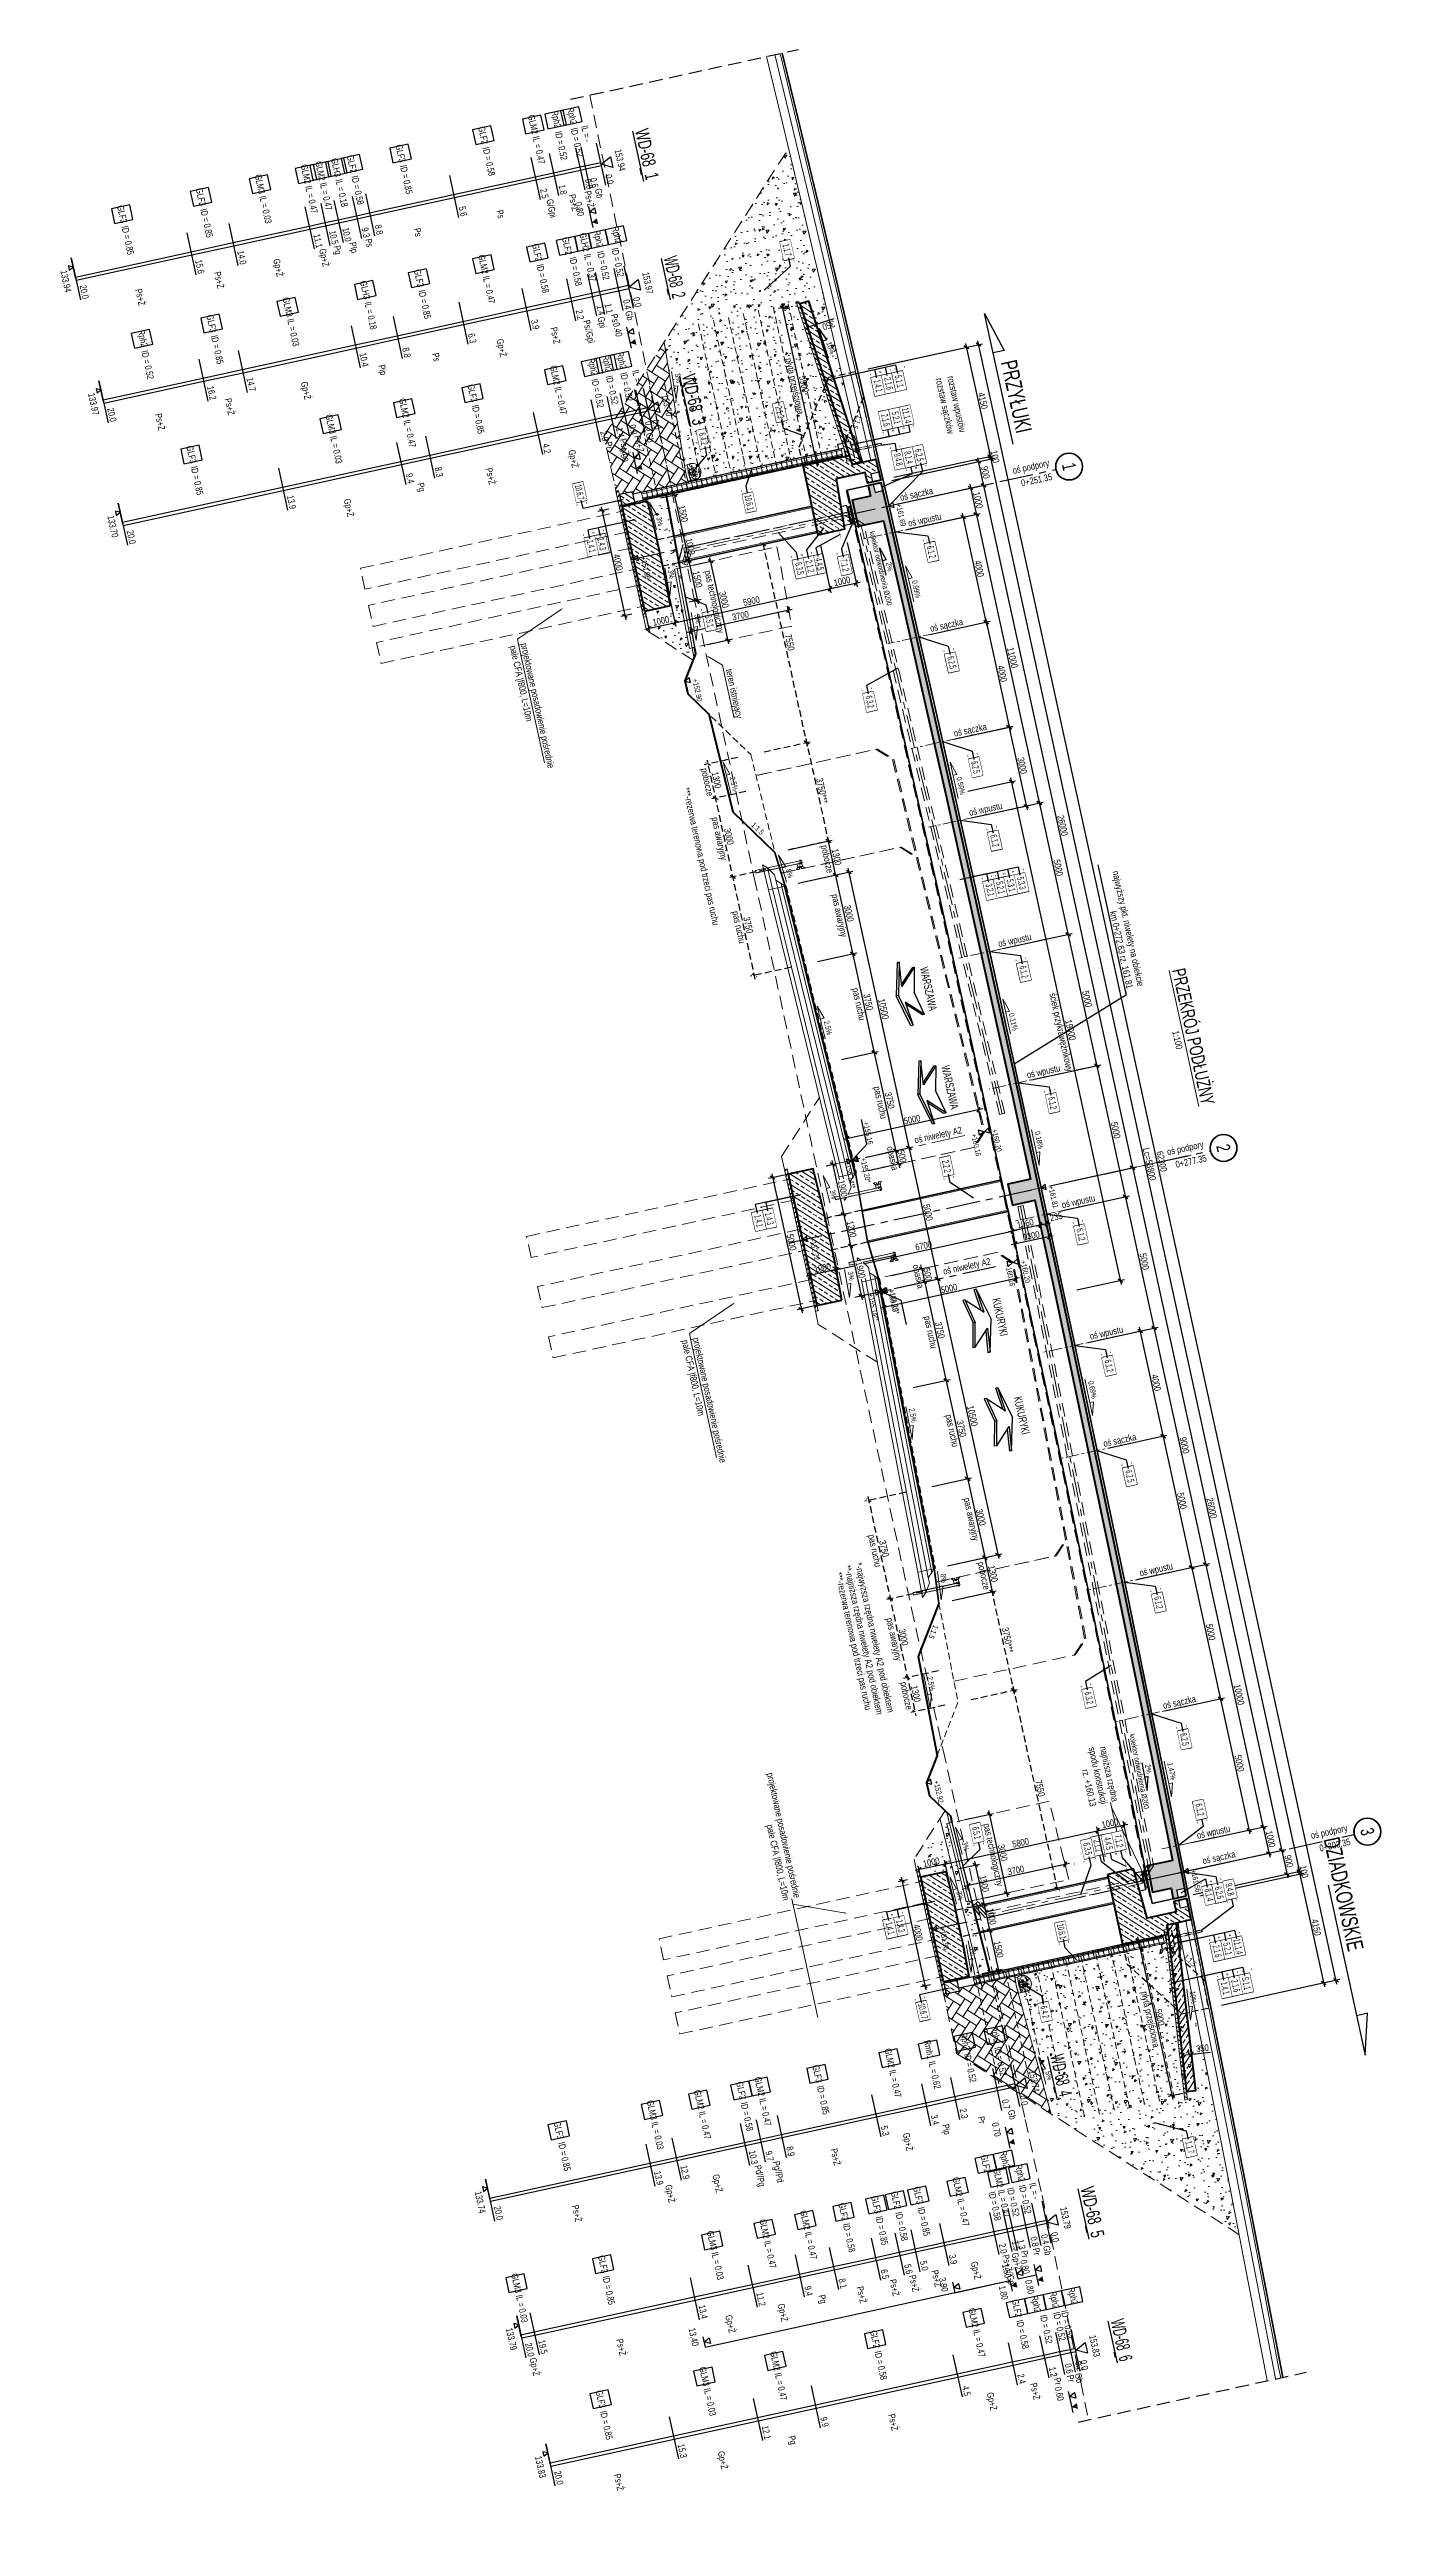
# Model space of a CAD drawing. Header units: metres. Extents: x 8416582 to 8417409, y 5771873 to 5772737.
# Drawn here: x 8416793.5 to 8416843.1, y 5772208.7 to 5772300.9 of the extents above; entities that cross this region are included whole.
import ezdxf
from ezdxf import colors
from ezdxf.entities.mleader import LeaderData, LeaderLine
from ezdxf.enums import TextEntityAlignment as Align
from ezdxf.math import Vec2, Vec3

# ---------------------------------------------------------------- set-up
doc = ezdxf.new("R2010")
doc.units = ezdxf.units.M
doc.set_wipeout_variables(frame=1)
doc.header["$PDSIZE"] = 0.05
for name, pattern in [('CENTER', [2, 1.25, -0.25, 0.25, -0.25]), ('CENTER2', [1.125, 0.75, -0.125, 0.125, -0.125]), ('DASHED', [0.75, 0.5, -0.25]), ('HIDDEN', [0.375, 0.25, -0.125]), ('HIDDEN_Ukryta', [9.525, 6.35, -3.175])]:
    doc.linetypes.add(name, pattern=pattern)
for name, color, linetype in [('0-T', 7, 'Continuous'), ('00FunGeo-L', 7, 'Continuous'), ('00FunGeo-T', 7, 'Continuous'), ('00RysOpi-T', 2, 'Continuous'), ('AII_M_konstrukcja beton', 3, 'Continuous'), ('AII_M_opis', 1, 'Continuous'), ('AII_M_opisy do legendy', 2, 'Continuous'), ('AII_M_opisy kierunki', 1, 'Continuous'), ('AII_M_opisy tytuly', 3, 'Continuous'), ('AII_M_osie główne', 8, 'CENTER'), ('AII_M_podpory', 1, 'Continuous'), ('AII_M_wyposażenie', 8, 'Continuous'), ('AII_opis', 1, 'Continuous'), ('AII_xref', 7, 'Continuous'), ('WYIzoGru-L', 7, 'Continuous')]:
    doc.layers.add(name, color=color, linetype=linetype)
for name, color, linetype, lineweight in [('AII_D_przekrój_wyposażenie', 8, 'Continuous', 5), ('AII_M_geologia', 1, 'Continuous', 25), ('AII_M_konstrukcja 0.00', 8, 'Continuous', 0), ('AII_M_konstrukcja 0.09', 6, 'Continuous', 9), ('AII_M_konstrukcja 0.18', 9, 'Continuous', 18), ('AII_M_konstrukcja 0.25', 1, 'Continuous', 25), ('AII_M_konstrukcja 0.35', 2, 'Continuous', 35), ('AII_M_konstrukcja 0.50', 3, 'Continuous', 50), ('AII_M_kreskowanie', 8, 'Continuous', 0), ('AII_M_linie przerywane', 9, 'DASHED', 18), ('AII_M_nawierzchnia', 9, 'Continuous', 18), ('AII_M_niweleta', 2, 'Continuous', 35), ('AII_M_odwodnienie', 8, 'Continuous', 9), ('AII_M_opisy', 1, 'Continuous', 25), ('AII_M_opisy odniesienia', 1, 'Continuous', 25), ('AII_M_opisy rzedne', 1, 'Continuous', 25), ('AII_M_opisy spadki', 9, 'Continuous', 18), ('AII_M_opisy wymiary', 1, 'Continuous', 25), ('AII_M_osie', 9, 'CENTER', 18), ('AII_M_osie glowne', 9, 'CENTER2', 18), ('AII_M_robocza', 42, 'Continuous', 30), ('AII_M_roboty ziemne wykopy', 9, 'DASHED', 18), ('AII_M_skrajnia', 9, 'DASHED', 18), ('AII_M_teren istniejacy', 94, 'DASHED', 18), ('AII_M_teren projektowany', 4, 'Continuous', 70), ('AII_M_wymiary', 1, 'Continuous', 25), ('AII_M_wyposazenie', 1, 'Continuous', 25)]:
    doc.layers.add(name, color=color, linetype=linetype, lineweight=lineweight)
doc.layers.add('AII_M_pomoc', color=30, linetype='Continuous', plot=False)
doc.styles.add('AII_norm.', font='CDMSIMPL.shx', dxfattribs={"width": 0.7, "bigfont": 'CDMBIGPL.shx'})
doc.styles.add('CDMSTYLE', font='CDMSIMPL.shx', dxfattribs={"width": 0.7, "bigfont": 'CDMBIGPL.shx'})
doc.dimstyles.new('CDM-ME100MM', dxfattribs={"dimscale": 0.1, "dimtxt": 2.5, "dimasz": 1.5, "dimexe": 1.5, "dimexo": 5, "dimgap": 0.5, "dimtad": 1, "dimdec": 0, "dimlfac": 1000, "dimrnd": 1, "dimzin": 9, "dimtxsty": 'CDMSTYLE', "dimblk": 'OBLIQUE', "dimcen": 2.5, "dimdle": 1.5, "dimclrd": 9, "dimclre": 9, "dimclrt": 1, "dimadec": 1, "dimazin": 2, "dimtfac": 1, "dimtdec": 0, "dimtix": 1, "dimtmove": 2, "dimatfit": 3, "dimfxl": 1, "dimtvp": 1, "dimtolj": 1, "dimtzin": 0, "dimlwd": 25, "dimlwe": 25, "dimarcsym": 0})
doc.dimstyles.new('CDM-ME100MM$7', dxfattribs={"dimscale": 0.1, "dimtxt": 2.5, "dimasz": 1.5, "dimexe": 1.5, "dimexo": 5, "dimgap": 0.5, "dimtad": 1, "dimdec": 0, "dimlfac": 1000, "dimrnd": 1, "dimzin": 9, "dimtxsty": 'CDMSTYLE', "dimblk": 'OBLIQUE', "dimcen": 2.5, "dimdle": 1.5, "dimclrd": 9, "dimclre": 9, "dimclrt": 1, "dimadec": 1, "dimazin": 2, "dimtfac": 1, "dimtdec": 0, "dimtix": 1, "dimtmove": 2, "dimatfit": 3, "dimfxl": 1, "dimtvp": 1, "dimtolj": 1, "dimtzin": 0, "dimlwd": 25, "dimlwe": 25, "dimarcsym": 0})

msp = doc.modelspace()

# ---------------------------------------------------------------- texts
at = {"layer": 'AII_M_odwodnienie', "color": 9, "style": 'CDMSTYLE', "width": 0.7}
for rotation, p in [(283.465842, (8416824.359, 5772281.5848)), (281.174316, (8416833.973, 5772236.8168))]:
    msp.add_text('kolektor odwodnienia %%C200', height=0.2, rotation=rotation, dxfattribs=at).set_placement(p, align=Align.CENTER)
at = {"layer": 'AII_M_opis', "color": 9, "style": 'CDMSTYLE', "width": 0.7}
for rotation, p in [(248.62986, (8416823.4884, 5772287.0872)), (316.010299, (8416835.8862, 5772229.7263))]:
    msp.add_text('1:1.5', height=0.2, rotation=rotation, dxfattribs=at).set_placement(p, align=Align.CENTER)
at = {"layer": 'AII_M_opisy', "lineweight": 25, "style": 'AII_norm.', "width": 0.7}
for p in [(8416825.7308, 5772260.2047), (8416826.7977, 5772255.3199)]:
    msp.add_text('oś niwelety A2', height=0.25, rotation=12.320076, dxfattribs=at).set_placement(p)
at = {"layer": 'AII_M_opisy', "char_height": 0.25, "rotation": 282.320079, "style": 'CDMSTYLE'}
for s, insert, attachment_point in [('\\A1;\\pxi-3,l5,t5;***-rezerwa terenowa pod trzeci pas ruchu', (8416816.9095, 5772273.8963), 7), ('\\A1;\\pxi-3,l5,t5;*-najwyższa rzędna niwelety A2 pod obiektem\\P**-najniższa rzędna niwelety A2 pod obiektem', (8416822.9066, 5772244.9516), 7), ('\\A1;\\pxi-3,l5,t5;***-rezerwa terenowa pod trzeci pas ruchu', (8416823.8031, 5772239.0828), 9)]:
    msp.add_mtext(s, dxfattribs=dict(at, insert=insert, attachment_point=attachment_point))
at = {"layer": 'AII_M_opisy spadki', "color": 9, "style": 'CDMSTYLE', "width": 0.7}
for s, rotation, p in [('5%', 279.457674, (8416816.8156, 5772288.6705)), ('3%', 284.038589, (8416816.1395, 5772283.332)), ('3%', 280.601721, (8416816.5652, 5772281.3696)), ('0.99%', 282.885323, (8416825.677, 5772280.8088)), ('2.5%', 283.752327, (8416818.8922, 5772273.5717)), ('1:1.5', 316.010298, (8416819.8036, 5772271.8524)), ('8%', 286.894223, (8416820.9655, 5772270.2246)), ('2.5%', 283.752292, (8416822.3932, 5772264.4853)), ('0.11%', 282.383107, (8416829.283, 5772264.7059)), ('0.18%', 282.214806, (8416830.2418, 5772260.3081)), ('2.5%', 280.887968, (8416825.5487, 5772250.0662)), ('8%', 277.746158, (8416826.6912, 5772244.0085)), ('1:1.5', 248.631701, (8416826.3202, 5772242.0606)), ('2.5%', 280.887983, (8416826.2267, 5772240.0809)), ('1.47%', 281.477843, (8416835.1728, 5772236.8185)), ('3%', 284.038574, (8416827.5097, 5772234.0315)), ('3%', 284.038589, (8416827.3006, 5772232.1859)), ('3%', 280.601721, (8416827.7737, 5772230.131)), ('10%', 276.609486, (8416835.973, 5772228.4161)), ('5%', 285.182484, (8416830.6148, 5772225.4881))]:
    msp.add_text(s, height=0.2, rotation=rotation, dxfattribs=at).set_placement(p, align=Align.CENTER)
at = {"layer": 'AII_M_opisy tytuly', "color": 3, "linetype": 'Continuous', "lineweight": 0, "style": 'CDMSTYLE', "width": 0.7}
msp.add_text('%%UPRZEKRÓJ PODŁUŻNY', height=0.5, rotation=282.320079, dxfattribs=at).set_placement((8416836.0757, 5772264.1831), align=Align.MIDDLE_CENTER)
at = {"layer": 'AII_M_opisy tytuly', "color": 1, "linetype": 'Continuous', "lineweight": 0, "style": 'CDMSTYLE', "width": 0.7}
msp.add_text('1:100', height=0.25, rotation=282.320079, dxfattribs=at).set_placement((8416835.4896, 5772264.055), align=Align.MIDDLE_CENTER)
at = {"layer": 'AII_M_opisy wymiary', "char_height": 0.25, "attachment_point": 9, "rotation": 282.320079, "style": 'CDMSTYLE'}
for s, insert in [('\\A1;rozstaw sączków', (8416826.8672, 5772286.5774)), ('\\A1;rozstaw wpustów', (8416827.3059, 5772286.6422))]:
    msp.add_mtext(s, dxfattribs=dict(at, insert=insert))
at = {"layer": 'AII_M_robocza', "color": 9, "lineweight": 25, "style": 'CDMSTYLE', "width": 0.7}
for s, rotation, p in [('10%', 288.030824, (8416822.4947, 5772289.779)), ('2%', 283.465994, (8416824.6788, 5772281.6429)), ('2%', 281.174164, (8416834.3081, 5772236.9045))]:
    msp.add_text(s, height=0.2, rotation=rotation, dxfattribs=at).set_placement(p, align=Align.CENTER)
at = {"layer": 'AII_M_wymiary', "ltscale": 0.5, "insert": (8416833.5922, 5772265.9473), "char_height": 0.25, "width": 5.741841, "attachment_point": 9, "rotation": 282.320079, "style": 'CDMSTYLE'}
msp.add_mtext('najwyższy pkt. niwelety na obiekcie\\Pkm 0+272.63 rz. 161.81', dxfattribs=at)
at = {"layer": 'AII_opis', "lineweight": 25, "char_height": 0.25, "attachment_point": 7, "rotation": 12.320079, "line_spacing_factor": 1.2, "style": 'AII_norm.'}
for s, insert in [('oś sączka', (8416825.2128, 5772284.0419)), ('oś wpustu', (8416825.5117, 5772283.0836)), ('oś sączka', (8416826.3285, 5772279.1677, 0)), ('oś sączka', (8416827.2122, 5772275.2664, 0)), ('oś wpustu', (8416827.7779, 5772272.3192, 0)), ('oś wpustu', (8416828.8606, 5772267.4378, 0)), ('oś wpustu', (8416829.9294, 5772262.5534, 0)), ('oś wpustu', (8416831.2278, 5772257.7191, 0)), ('oś wpustu', (8416832.2709, 5772252.829, 0)), ('oś sączka', (8416832.7743, 5772248.8349, 0)), ('oś wpustu', (8416834.1197, 5772244.0209, 0)), ('oś sączka', (8416834.9929, 5772239.0837, 0)), ('oś wpustu', (8416836.2538, 5772234.2511, 0)), ('oś sączka', (8416836.461, 5772233.3071, 0))]:
    msp.add_mtext(s, dxfattribs=dict(at, insert=insert))

# ---------------------------------------------------------------- blocks, each defined once
blk = doc.blocks.new('*U24')
at = {"layer": 'AII_D_przekrój_wyposażenie'}
for p, q in [((-0.152, 0.789), (-0.152, 0.825)), ((-0.14, 0.815), (-0.152, 0.815)), ((-0.14, 0.799), (-0.152, 0.799)), ((-0.144, 0.839), (-0.14, 0.837)), ((-0.144, 0.775), (-0.14, 0.777)), ((-0.142, 0.815), (-0.142, 0.799)), ((-0.14, -0.908), (-0.14, 0.857)), ((-0.04, 0.857), (-0.14, 0.857)), ((-0.04, 0.857), (-0.14, 0.857)), ((-0.14, 0.819), (-0.14, 0.795)), ((-0.124, 0.819), (-0.14, 0.819)), ((-0.124, 0.813), (-0.14, 0.813)), ((-0.124, 0.801), (-0.14, 0.801)), ((-0.124, 0.795), (-0.14, 0.795)), ((-0.134, -0.908), (-0.134, 0.857)), ((-0.124, 0.819), (-0.124, 0.795)), ((-0.118, 0.815), (-0.124, 0.815)), ((-0.118, 0.799), (-0.124, 0.799)), ((-0.118, 0.815), (-0.118, 0.799)), ((-0.072, 0.813), (-0.072, 0.801)), ((-0.072, 0.813), (-0.018, 0.813)), ((-0.072, 0.801), (-0.018, 0.801)), ((-0.072, 0.757), (-0.018, 0.757)), ((-0.072, 0.757), (-0.072, 0.745)), ((-0.072, 0.745), (-0.018, 0.745)), ((-0.064, 0.819), (-0.064, 0.795)), ((-0.046, 0.819), (-0.064, 0.819)), ((-0.046, 0.813), (-0.064, 0.813)), ((-0.046, 0.801), (-0.064, 0.801)), ((-0.046, 0.795), (-0.064, 0.795)), ((-0.064, 0.765), (-0.064, 0.739)), ((-0.046, 0.765), (-0.064, 0.765)), ((-0.046, 0.757), (-0.064, 0.757)), ((-0.046, 0.745), (-0.064, 0.745)), ((-0.046, 0.739), (-0.064, 0.739)), ((-0.046, -0.908), (-0.046, 0.857)), ((-0.046, 0.819), (-0.046, 0.795)), ((-0.046, 0.765), (-0.046, 0.739)), ((-0.024, 0.813), (-0.042, 0.813)), ((-0.024, 0.801), (-0.042, 0.801)), ((-0.024, 0.757), (-0.042, 0.757)), ((-0.024, 0.745), (-0.042, 0.745)), ((-0.04, -0.908), (-0.04, 0.857)), ((-0.04, 0.841), (-0.04, 0.661)), ((0.08, 0.841), (-0.04, 0.841)), ((-0.04, 0.661), (0.08, 0.661)), ((-0.036, 0.841), (-0.036, 0.661)), ((-0.036, 0.819), (-0.036, 0.795)), ((-0.018, 0.819), (-0.036, 0.819)), ((-0.018, 0.795), (-0.036, 0.795)), ((-0.036, 0.765), (-0.036, 0.739)), ((-0.018, 0.765), (-0.036, 0.765)), ((-0.018, 0.739), (-0.036, 0.739)), ((-0.018, 0.819), (-0.018, 0.795)), ((-0.018, 0.813), (-0.018, 0.801)), ((-0.018, 0.765), (-0.018, 0.739)), ((-0.018, 0.757), (-0.018, 0.745)), ((0.052, 0.759), (0.058, 0.759)), ((0.052, 0.759), (0.052, 0.743)), ((0.052, 0.743), (0.058, 0.743)), ((0.074, 0.765), (0.058, 0.765)), ((0.058, 0.739), (0.058, 0.765)), ((0.074, 0.757), (0.058, 0.757)), ((0.074, 0.745), (0.058, 0.745)), ((0.074, 0.739), (0.058, 0.739)), ((0.074, 0.765), (0.074, 0.739)), ((0.074, 0.759), (0.092, 0.759)), ((0.074, 0.743), (0.092, 0.743)), ((0.076, 0.661), (0.076, 0.841)), ((0.08, 0.661), (0.08, 0.841)), ((0.08, 0.663), (0.08, 0.841)), ((0.084, 0.847), (0.154, 0.899)), ((0.084, 0.657), (0.154, 0.603)), ((0.086, 0.843), (0.16, 0.899)), ((0.086, 0.663), (0.086, 0.841)), ((0.086, 0.783), (0.16, 0.799)), ((0.086, 0.751), (0.086, 0.783)), ((0.086, 0.751), (0.086, 0.721)), ((0.086, 0.721), (0.16, 0.705)), ((0.086, 0.661), (0.16, 0.605)), ((0.088, 0.779), (0.164, 0.797)), ((0.088, 0.751), (0.088, 0.779)), ((0.092, 0.773), (0.088, 0.773)), ((0.088, 0.751), (0.088, 0.723)), ((0.092, 0.731), (0.088, 0.731)), ((0.088, 0.723), (0.164, 0.707)), ((0.092, 0.769), (0.092, 0.773)), ((0.092, 0.735), (0.092, 0.769)), ((0.092, 0.735), (0.092, 0.731)), ((0.142, 0.905), (0.144, 0.907)), ((0.16, 0.897), (0.142, 0.905)), ((0.16, 0.607), (0.142, 0.599)), ((0.144, 0.597), (0.142, 0.599)), ((0.164, 0.899), (0.144, 0.907)), ((0.164, 0.603), (0.144, 0.597)), ((0.16, 0.799), (0.16, 0.897)), ((0.16, 0.705), (0.16, 0.607)), ((0.164, 0.797), (0.164, 0.899)), ((0.164, 0.707), (0.164, 0.603)), ((-0.04, -0.908), (-0.14, -0.908))]:
    blk.add_line(p, q, dxfattribs=at)
at = {"layer": 'AII_D_przekrój_wyposażenie', "extrusion": (0, 0, -1), "flags": 128}
for points in [[(0.152, 0.825), (0.156, 0.823), (0.158, 0.821), (0.16, 0.817), (0.162, 0.815), (0.164, 0.811), (0.164, 0.807), (0.164, 0.803), (0.162, 0.799), (0.16, 0.797), (0.158, 0.793), (0.156, 0.791), (0.152, 0.789)], [(0.144, 0.839), (0.148, 0.829), (0.152, 0.819), (0.152, 0.807), (0.152, 0.795), (0.148, 0.785), (0.144, 0.775)], [(0.14, 0.837), (0.144, 0.827), (0.146, 0.817), (0.148, 0.807), (0.146, 0.797), (0.144, 0.787), (0.14, 0.777)], [(-0.084, 0.847), (-0.082, 0.847), (-0.082, 0.845), (-0.08, 0.843), (-0.08, 0.841), (-0.08, 0.841)], [(-0.08, 0.663), (-0.08, 0.661), (-0.082, 0.659), (-0.082, 0.659), (-0.084, 0.657)], [(-0.086, 0.843), (-0.086, 0.843), (-0.086, 0.843), (-0.086, 0.841), (-0.086, 0.841), (-0.086, 0.841)], [(-0.086, 0.663), (-0.086, 0.663), (-0.086, 0.661), (-0.086, 0.661), (-0.086, 0.661)], [(-0.092, 0.735), (-0.094, 0.737), (-0.098, 0.739), (-0.1, 0.741), (-0.102, 0.745), (-0.102, 0.749), (-0.102, 0.751), (-0.102, 0.755), (-0.102, 0.759), (-0.1, 0.763), (-0.098, 0.765), (-0.094, 0.767), (-0.092, 0.769)]]:
    blk.add_lwpolyline(points, dxfattribs=at)
blk = doc.blocks.new('_OBLIQUE')
at = {"color": 0, "linetype": 'ByBlock'}
blk.add_line((-0.5, -0.5), (0.5, 0.5), dxfattribs=at)
blk = doc.blocks.new('*D25')
at = {"layer": 'AII_M_opisy wymiary', "color": 9, "lineweight": 25, "transparency": 16777216}
for p, q in [((8416824.849, 5772255.293), (8416826.12, 5772255.57)), ((8416825.974, 5772255.538), (8416825.942, 5772255.685)), ((8416825.974, 5772255.538), (8416826.08, 5772255.049)), ((8416824.943, 5772254.801), (8416826.227, 5772255.081)), ((8416826.08, 5772255.049), (8416826.112, 5772254.903))]:
    blk.add_line(p, q, dxfattribs=at)
at = {"layer": 'Defpoints', "color": 0, "lineweight": 25, "transparency": 16777216}
for p in [(8416824.36, 5772255.186), (8416824.455, 5772254.694), (8416826.08, 5772255.049)]:
    blk.add_point(p, dxfattribs=at)
at = {"layer": 'AII_M_opisy wymiary', "color": 9, "lineweight": 25, "transparency": 16777216, "xscale": 0.15, "yscale": 0.15, "zscale": 0.15}
for p, rotation in [((8416825.974, 5772255.538), 282.320078944778), ((8416826.08, 5772255.049), 102.320078944778)]:
    blk.add_blockref('_OBLIQUE', p, dxfattribs=dict(at, rotation=rotation))
at = {"layer": 'AII_M_opisy wymiary', "color": 1, "transparency": 16777216, "char_height": 0.25, "attachment_point": 5, "rotation": 282.32008, "style": 'CDMSTYLE'}
for s, insert in [('\\A1;opaska', (8416825.815, 5772255.248)), ('\\A1;500', (8416826.198, 5772255.331))]:
    blk.add_mtext(s, dxfattribs=dict(at, insert=insert))
blk = doc.blocks.new('*D26')
at = {"layer": 'AII_M_opisy wymiary', "color": 9, "lineweight": 25, "transparency": 16777216}
for p, q in [((8416824.943, 5772254.801), (8416826.227, 5772255.081)), ((8416826.048, 5772255.196), (8416826.912, 5772251.24)), ((8416825.652, 5772251.118), (8416827.027, 5772251.418))]:
    blk.add_line(p, q, dxfattribs=at)
at = {"layer": 'Defpoints', "color": 0, "lineweight": 25, "transparency": 16777216}
for p in [(8416824.455, 5772254.694), (8416825.163, 5772251.011), (8416826.88, 5772251.386)]:
    blk.add_point(p, dxfattribs=at)
at = {"layer": 'AII_M_opisy wymiary', "color": 9, "lineweight": 25, "transparency": 16777216, "xscale": 0.15, "yscale": 0.15, "zscale": 0.15}
for p, rotation in [((8416826.08, 5772255.049), 102.320078944778), ((8416826.88, 5772251.386), 282.320078944778)]:
    blk.add_blockref('_OBLIQUE', p, dxfattribs=dict(at, rotation=rotation))
at = {"layer": 'AII_M_opisy wymiary', "color": 1, "transparency": 16777216, "char_height": 0.25, "attachment_point": 5, "rotation": 282.32008, "style": 'CDMSTYLE'}
for s, insert in [('\\A1;pas ruchu', (8416826.269, 5772253.172)), ('\\A1;3750', (8416826.651, 5772253.255))]:
    blk.add_mtext(s, dxfattribs=dict(at, insert=insert))
blk = doc.blocks.new('*D27')
at = {"layer": 'AII_M_opisy wymiary', "color": 9, "lineweight": 25, "transparency": 16777216}
for p, q in [((8416825.652, 5772251.118), (8416827.027, 5772251.418)), ((8416826.848, 5772251.533), (8416827.713, 5772247.576)), ((8416826.36, 5772247.434), (8416827.827, 5772247.755))]:
    blk.add_line(p, q, dxfattribs=at)
at = {"layer": 'Defpoints', "color": 0, "lineweight": 25, "transparency": 16777216}
for p in [(8416825.163, 5772251.011), (8416825.872, 5772247.328), (8416827.681, 5772247.723)]:
    blk.add_point(p, dxfattribs=at)
at = {"layer": 'AII_M_opisy wymiary', "color": 9, "lineweight": 25, "transparency": 16777216, "xscale": 0.15, "yscale": 0.15, "zscale": 0.15}
for p, rotation in [((8416826.88, 5772251.386), 102.320078944778), ((8416827.681, 5772247.723), 282.320078944778)]:
    blk.add_blockref('_OBLIQUE', p, dxfattribs=dict(at, rotation=rotation))
at = {"layer": 'AII_M_opisy wymiary', "color": 1, "transparency": 16777216, "char_height": 0.25, "attachment_point": 5, "rotation": 282.32008, "style": 'CDMSTYLE'}
for s, insert in [('\\A1;pas ruchu', (8416827.069, 5772249.508)), ('\\A1;3750', (8416827.452, 5772249.592))]:
    blk.add_mtext(s, dxfattribs=dict(at, insert=insert))
blk = doc.blocks.new('*D28')
at = {"layer": 'AII_M_opisy wymiary', "color": 9, "lineweight": 25, "transparency": 16777216}
for p, q in [((8416826.36, 5772247.434), (8416827.827, 5772247.755)), ((8416827.649, 5772247.869), (8416828.353, 5772244.645)), ((8416826.927, 5772244.487), (8416828.467, 5772244.824))]:
    blk.add_line(p, q, dxfattribs=at)
at = {"layer": 'Defpoints', "color": 0, "lineweight": 25, "transparency": 16777216}
for p in [(8416825.872, 5772247.328), (8416826.439, 5772244.38), (8416828.321, 5772244.792)]:
    blk.add_point(p, dxfattribs=at)
at = {"layer": 'AII_M_opisy wymiary', "color": 9, "lineweight": 25, "transparency": 16777216, "xscale": 0.15, "yscale": 0.15, "zscale": 0.15}
for p, rotation in [((8416827.681, 5772247.723), 102.320078944778), ((8416828.321, 5772244.792), 282.320078944778)]:
    blk.add_blockref('_OBLIQUE', p, dxfattribs=dict(at, rotation=rotation))
at = {"layer": 'AII_M_opisy wymiary', "color": 1, "transparency": 16777216, "char_height": 0.25, "attachment_point": 5, "rotation": 282.32008, "style": 'CDMSTYLE'}
for s, insert in [('\\A1;pas awaryjny', (8416827.789, 5772246.211)), ('\\A1;3000', (8416828.172, 5772246.294))]:
    blk.add_mtext(s, dxfattribs=dict(at, insert=insert))
blk = doc.blocks.new('*D29')
at = {"layer": 'AII_M_opisy wymiary', "color": 9, "lineweight": 25, "transparency": 16777216}
for p, q in [((8416826.927, 5772244.487), (8416828.467, 5772244.824)), ((8416828.289, 5772244.938), (8416828.63, 5772243.375)), ((8416827.103, 5772243.195), (8416828.745, 5772243.553))]:
    blk.add_line(p, q, dxfattribs=at)
at = {"layer": 'Defpoints', "color": 0, "lineweight": 25, "transparency": 16777216}
for p in [(8416826.439, 5772244.38), (8416828.598, 5772243.521), (8416826.615, 5772243.088)]:
    blk.add_point(p, dxfattribs=at)
at = {"layer": 'AII_M_opisy wymiary', "color": 9, "lineweight": 25, "transparency": 16777216, "xscale": 0.15, "yscale": 0.15, "zscale": 0.15}
for p, rotation in [((8416828.321, 5772244.792), 102.320078944778), ((8416828.598, 5772243.521), 282.320078944778)]:
    blk.add_blockref('_OBLIQUE', p, dxfattribs=dict(at, rotation=rotation))
at = {"layer": 'AII_M_opisy wymiary', "color": 1, "transparency": 16777216, "char_height": 0.25, "attachment_point": 5, "rotation": 282.32008, "style": 'CDMSTYLE'}
for s, insert in [('\\A1;pobocze', (8416828.248, 5772244.11)), ('\\A1;1300', (8416828.63, 5772244.194))]:
    blk.add_mtext(s, dxfattribs=dict(at, insert=insert))
blk = doc.blocks.new('*D30')
at = {"layer": 'AII_M_opisy wymiary', "color": 9, "lineweight": 25, "transparency": 16777216}
for p, q in [((8416824.943, 5772254.801), (8416826.715, 5772255.188)), ((8416826.537, 5772255.303), (8416828.841, 5772244.752)), ((8416826.927, 5772244.487), (8416828.956, 5772244.93))]:
    blk.add_line(p, q, dxfattribs=at)
at = {"layer": 'Defpoints', "color": 0, "lineweight": 25, "transparency": 16777216}
for p in [(8416824.455, 5772254.695), (8416826.439, 5772244.38), (8416828.809, 5772244.898)]:
    blk.add_point(p, dxfattribs=at)
at = {"layer": 'AII_M_opisy wymiary', "color": 9, "lineweight": 25, "transparency": 16777216, "xscale": 0.15, "yscale": 0.15, "zscale": 0.15}
for p, rotation in [((8416826.569, 5772255.156), 102.320078944778), ((8416828.809, 5772244.898), 282.320078944778)]:
    blk.add_blockref('_OBLIQUE', p, dxfattribs=dict(at, rotation=rotation))
at = {"layer": 'AII_M_opisy wymiary', "color": 1, "transparency": 16777216, "insert": (8416827.86, 5772250.065), "char_height": 0.25, "attachment_point": 5, "rotation": 282.32008, "style": 'CDMSTYLE'}
blk.add_mtext('\\A1;10500', dxfattribs=at)
blk = doc.blocks.new('*D34')
at = {"layer": 'AII_M_opisy wymiary', "color": 9, "lineweight": 25, "transparency": 16777216}
for p, q in [((8416825.013, 5772259.935), (8416824.981, 5772260.081)), ((8416823.876, 5772259.686), (8416825.16, 5772259.967)), ((8416823.995, 5772259.2), (8416825.267, 5772259.478)), ((8416825.12, 5772259.446), (8416825.013, 5772259.935)), ((8416825.12, 5772259.446), (8416825.152, 5772259.299))]:
    blk.add_line(p, q, dxfattribs=at)
at = {"layer": 'Defpoints', "color": 0, "lineweight": 25, "transparency": 16777216}
for p in [(8416823.388, 5772259.58), (8416823.507, 5772259.094), (8416825.013, 5772259.935)]:
    blk.add_point(p, dxfattribs=at)
at = {"layer": 'AII_M_opisy wymiary', "color": 9, "lineweight": 25, "transparency": 16777216, "xscale": 0.15, "yscale": 0.15, "zscale": 0.15}
for p, rotation in [((8416825.013, 5772259.935), 282.320078944778), ((8416825.12, 5772259.446), 102.320078944778)]:
    blk.add_blockref('_OBLIQUE', p, dxfattribs=dict(at, rotation=rotation))
at = {"layer": 'AII_M_opisy wymiary', "color": 1, "transparency": 16777216, "char_height": 0.25, "attachment_point": 5, "rotation": 282.32008, "style": 'CDMSTYLE'}
for s, insert in [('\\A1;opaska', (8416824.855, 5772259.644)), ('\\A1;500', (8416825.238, 5772259.728))]:
    blk.add_mtext(s, dxfattribs=dict(at, insert=insert))
blk = doc.blocks.new('*D35')
at = {"layer": 'AII_M_opisy wymiary', "color": 9, "lineweight": 25, "transparency": 16777216}
for p, q in [((8416825.045, 5772259.788), (8416824.181, 5772263.745)), ((8416822.985, 5772263.33), (8416824.36, 5772263.63)), ((8416823.876, 5772259.686), (8416825.16, 5772259.967))]:
    blk.add_line(p, q, dxfattribs=at)
at = {"layer": 'Defpoints', "color": 0, "lineweight": 25, "transparency": 16777216}
for p in [(8416822.496, 5772263.223), (8416824.213, 5772263.598), (8416823.388, 5772259.58)]:
    blk.add_point(p, dxfattribs=at)
at = {"layer": 'AII_M_opisy wymiary', "color": 9, "lineweight": 25, "transparency": 16777216, "xscale": 0.15, "yscale": 0.15, "zscale": 0.15}
for p, rotation in [((8416824.213, 5772263.598), 102.320078944778), ((8416825.013, 5772259.935), 282.320078944778)]:
    blk.add_blockref('_OBLIQUE', p, dxfattribs=dict(at, rotation=rotation))
at = {"layer": 'AII_M_opisy wymiary', "color": 1, "transparency": 16777216, "char_height": 0.25, "attachment_point": 5, "rotation": 282.32008, "style": 'CDMSTYLE'}
for s, insert in [('\\A1;pas ruchu', (8416824.402, 5772261.72)), ('\\A1;3750', (8416824.784, 5772261.804))]:
    blk.add_mtext(s, dxfattribs=dict(at, insert=insert))
blk = doc.blocks.new('*D36')
at = {"layer": 'AII_M_opisy wymiary', "color": 9, "lineweight": 25, "transparency": 16777216}
for p, q in [((8416824.245, 5772263.452), (8416823.381, 5772267.408)), ((8416822.093, 5772266.973), (8416823.56, 5772267.294)), ((8416822.985, 5772263.33), (8416824.36, 5772263.63))]:
    blk.add_line(p, q, dxfattribs=at)
at = {"layer": 'Defpoints', "color": 0, "lineweight": 25, "transparency": 16777216}
for p in [(8416821.604, 5772266.867), (8416823.413, 5772267.262), (8416822.496, 5772263.223)]:
    blk.add_point(p, dxfattribs=at)
at = {"layer": 'AII_M_opisy wymiary', "color": 9, "lineweight": 25, "transparency": 16777216, "xscale": 0.15, "yscale": 0.15, "zscale": 0.15}
for p, rotation in [((8416823.413, 5772267.262), 102.320078944778), ((8416824.213, 5772263.598), 282.320078944778)]:
    blk.add_blockref('_OBLIQUE', p, dxfattribs=dict(at, rotation=rotation))
at = {"layer": 'AII_M_opisy wymiary', "color": 1, "transparency": 16777216, "char_height": 0.25, "attachment_point": 5, "rotation": 282.32008, "style": 'CDMSTYLE'}
for s, insert in [('\\A1;pas ruchu', (8416823.602, 5772265.384)), ('\\A1;3750', (8416823.984, 5772265.467))]:
    blk.add_mtext(s, dxfattribs=dict(at, insert=insert))
blk = doc.blocks.new('*D37')
at = {"layer": 'AII_M_opisy wymiary', "color": 9, "lineweight": 25, "transparency": 16777216}
for p, q in [((8416821.38, 5772269.888), (8416822.92, 5772270.225)), ((8416823.445, 5772267.115), (8416822.741, 5772270.339)), ((8416822.093, 5772266.973), (8416823.56, 5772267.294))]:
    blk.add_line(p, q, dxfattribs=at)
at = {"layer": 'Defpoints', "color": 0, "lineweight": 25, "transparency": 16777216}
for p in [(8416822.773, 5772270.193), (8416820.891, 5772269.782), (8416821.604, 5772266.867)]:
    blk.add_point(p, dxfattribs=at)
at = {"layer": 'AII_M_opisy wymiary', "color": 9, "lineweight": 25, "transparency": 16777216, "xscale": 0.15, "yscale": 0.15, "zscale": 0.15}
for p, rotation in [((8416822.773, 5772270.193), 102.320078944778), ((8416823.413, 5772267.262), 282.320078944778)]:
    blk.add_blockref('_OBLIQUE', p, dxfattribs=dict(at, rotation=rotation))
at = {"layer": 'AII_M_opisy wymiary', "color": 1, "transparency": 16777216, "char_height": 0.25, "attachment_point": 5, "rotation": 282.32008, "style": 'CDMSTYLE'}
for s, insert in [('\\A1;pas awaryjny', (8416822.881, 5772268.681)), ('\\A1;3000', (8416823.264, 5772268.765))]:
    blk.add_mtext(s, dxfattribs=dict(at, insert=insert))
blk = doc.blocks.new('*D31')
at = {"layer": 'AII_M_opisy wymiary', "color": 9, "lineweight": 25, "transparency": 16777216}
for p, q in [((8416821.001, 5772271.136), (8416822.642, 5772271.495)), ((8416822.805, 5772270.046), (8416822.464, 5772271.609)), ((8416821.38, 5772269.888), (8416822.92, 5772270.225))]:
    blk.add_line(p, q, dxfattribs=at)
at = {"layer": 'Defpoints', "color": 0, "lineweight": 25, "transparency": 16777216}
for p in [(8416822.496, 5772271.463), (8416820.512, 5772271.03), (8416820.891, 5772269.782)]:
    blk.add_point(p, dxfattribs=at)
at = {"layer": 'AII_M_opisy wymiary', "color": 9, "lineweight": 25, "transparency": 16777216, "xscale": 0.15, "yscale": 0.15, "zscale": 0.15}
for p, rotation in [((8416822.496, 5772271.463), 102.320078944778), ((8416822.773, 5772270.193), 282.320078944778)]:
    blk.add_blockref('_OBLIQUE', p, dxfattribs=dict(at, rotation=rotation))
at = {"layer": 'AII_M_opisy wymiary', "color": 1, "transparency": 16777216, "char_height": 0.25, "attachment_point": 5, "rotation": 282.32008, "style": 'CDMSTYLE'}
for s, insert in [('\\A1;pobocze', (8416822.423, 5772270.782)), ('\\A1;1300', (8416822.805, 5772270.865))]:
    blk.add_mtext(s, dxfattribs=dict(at, insert=insert))
blk = doc.blocks.new('*D32')
at = {"layer": 'AII_M_opisy wymiary', "color": 9, "lineweight": 25, "transparency": 16777216}
for p, q in [((8416821.38, 5772269.888), (8416823.408, 5772270.331)), ((8416823.23, 5772270.446), (8416825.534, 5772259.895)), ((8416823.876, 5772259.686), (8416825.648, 5772260.074))]:
    blk.add_line(p, q, dxfattribs=at)
at = {"layer": 'Defpoints', "color": 0, "lineweight": 25, "transparency": 16777216}
for p in [(8416820.891, 5772269.782), (8416825.502, 5772260.042), (8416823.388, 5772259.58)]:
    blk.add_point(p, dxfattribs=at)
at = {"layer": 'AII_M_opisy wymiary', "color": 9, "lineweight": 25, "transparency": 16777216, "xscale": 0.15, "yscale": 0.15, "zscale": 0.15}
for p, rotation in [((8416823.262, 5772270.299), 102.320078944778), ((8416825.502, 5772260.042), 282.320078944778)]:
    blk.add_blockref('_OBLIQUE', p, dxfattribs=dict(at, rotation=rotation))
at = {"layer": 'AII_M_opisy wymiary', "color": 1, "transparency": 16777216, "insert": (8416824.553, 5772265.208), "char_height": 0.25, "attachment_point": 5, "rotation": 282.32008, "style": 'CDMSTYLE'}
blk.add_mtext('\\A1;10500', dxfattribs=at)
blk = doc.blocks.new('*D33')
at = {"layer": 'AII_M_opisy wymiary', "color": 9, "lineweight": 25, "transparency": 16777216}
for p, q in [((8416823.876, 5772259.686), (8416825.648, 5772260.073)), ((8416825.469, 5772260.188), (8416826.6, 5772255.01)), ((8416824.943, 5772254.801), (8416826.715, 5772255.188))]:
    blk.add_line(p, q, dxfattribs=at)
at = {"layer": 'Defpoints', "color": 0, "lineweight": 25, "transparency": 16777216}
for p in [(8416823.387, 5772259.58), (8416824.454, 5772254.695), (8416826.568, 5772255.156)]:
    blk.add_point(p, dxfattribs=at)
at = {"layer": 'AII_M_opisy wymiary', "color": 9, "lineweight": 25, "transparency": 16777216, "xscale": 0.15, "yscale": 0.15, "zscale": 0.15}
for p, rotation in [((8416825.501, 5772260.041), 102.320078944778), ((8416826.568, 5772255.156), 282.320078944778)]:
    blk.add_blockref('_OBLIQUE', p, dxfattribs=dict(at, rotation=rotation))
at = {"layer": 'AII_M_opisy wymiary', "color": 1, "transparency": 16777216, "insert": (8416826.206, 5772257.636), "char_height": 0.25, "attachment_point": 5, "rotation": 282.32008, "style": 'CDMSTYLE'}
blk.add_mtext('\\A1;5000', dxfattribs=at)
blk = doc.blocks.new('*D44')
at = {"layer": 'AII_M_opisy wymiary', "color": 9, "lineweight": 25, "transparency": 16777216}
for p, q in [((8416817.464, 5772281.725), (8416818.271, 5772281.901)), ((8416818.796, 5772278.792), (8416818.092, 5772282.016)), ((8416818.016, 5772278.775), (8416818.911, 5772278.97))]:
    blk.add_line(p, q, dxfattribs=at)
at = {"layer": 'Defpoints', "color": 0, "lineweight": 25, "transparency": 16777216}
for p in [(8416816.975, 5772281.618), (8416818.124, 5772281.869), (8416817.527, 5772278.668)]:
    blk.add_point(p, dxfattribs=at)
at = {"layer": 'AII_M_opisy wymiary', "color": 9, "lineweight": 25, "transparency": 16777216, "xscale": 0.15, "yscale": 0.15, "zscale": 0.15}
for p, rotation in [((8416818.124, 5772281.869), 102.320078944778), ((8416818.764, 5772278.938), 282.320078944778)]:
    blk.add_blockref('_OBLIQUE', p, dxfattribs=dict(at, rotation=rotation))
at = {"layer": 'AII_M_opisy wymiary', "color": 1, "transparency": 16777216, "char_height": 0.25, "attachment_point": 5, "rotation": 282.32008, "style": 'CDMSTYLE'}
for s, insert in [('\\A1;pas technologiczny', (8416818.232, 5772280.357)), ('\\A1;3000', (8416818.615, 5772280.441))]:
    blk.add_mtext(s, dxfattribs=dict(at, insert=insert))
blk = doc.blocks.new('*D45')
at = {"layer": 'AII_M_opisy wymiary', "color": 9, "lineweight": 25, "transparency": 16777216}
for p, q in [((8416827.588, 5772235.04), (8416828.641, 5772235.27)), ((8416828.463, 5772235.385), (8416829.167, 5772232.161)), ((8416828.316, 5772232.128), (8416829.281, 5772232.339))]:
    blk.add_line(p, q, dxfattribs=at)
at = {"layer": 'Defpoints', "color": 0, "lineweight": 25, "transparency": 16777216}
for p in [(8416827.099, 5772234.933), (8416827.827, 5772232.022), (8416829.135, 5772232.307)]:
    blk.add_point(p, dxfattribs=at)
at = {"layer": 'AII_M_opisy wymiary', "color": 9, "lineweight": 25, "transparency": 16777216, "xscale": 0.15, "yscale": 0.15, "zscale": 0.15}
for p, rotation in [((8416828.495, 5772235.238), 102.320078957811), ((8416829.135, 5772232.307), 282.3200789578109)]:
    blk.add_blockref('_OBLIQUE', p, dxfattribs=dict(at, rotation=rotation))
at = {"layer": 'AII_M_opisy wymiary', "color": 1, "transparency": 16777216, "char_height": 0.25, "attachment_point": 5, "rotation": 282.32008, "style": 'CDMSTYLE'}
for s, insert in [('\\A1;pas technologiczny', (8416828.603, 5772233.726)), ('\\A1;3000', (8416828.986, 5772233.81))]:
    blk.add_mtext(s, dxfattribs=dict(at, insert=insert))
blk = doc.blocks.new('Łożysko_garnkowe')
at = {"layer": 'AII_M_podpory', "color": 0, "linetype": 'Continuous', "lineweight": -2, "ltscale": 0.01}
for p, q in [((-0.31, 0), (0.31, 0)), ((0.31, 0), (0.31, -0.043)), ((-0.31, -0.043), (-0.31, 0)), ((-0.03, -0.043), (-0.31, -0.043)), ((-0.301, -0.049), (-0.301, -0.043)), ((-0.301, -0.049), (-0.033, -0.049)), ((-0.26, -0.085), (-0.3, -0.085)), ((-0.3, -0.15), (-0.3, -0.085)), ((-0.3, -0.15), (0.3, -0.15)), ((-0.292, -0.052), (-0.245, -0.052)), ((-0.292, -0.067), (-0.292, -0.052)), ((-0.292, -0.067), (-0.257, -0.067)), ((-0.28, -0.085), (-0.28, -0.067)), ((-0.26, -0.085), (-0.257, -0.085)), ((-0.26, -0.138), (-0.26, -0.085)), ((-0.26, -0.09), (-0.257, -0.09)), ((0.26, -0.114), (-0.26, -0.114)), ((-0.26, -0.138), (0.26, -0.138)), ((-0.257, -0.09), (-0.257, -0.067)), ((-0.245, -0.055), (-0.245, -0.049)), ((-0.044, -0.055), (-0.245, -0.055)), ((-0.044, -0.052), (-0.044, -0.049)), ((-0.044, -0.052), (-0.025, -0.052)), ((-0.044, -0.052), (-0.044, -0.058)), ((0.044, -0.058), (-0.044, -0.058)), ((-0.033, -0.043), (-0.033, -0.049)), ((0.03, -0.017), (-0.03, -0.017)), ((-0.03, -0.017), (-0.03, -0.043)), ((-0.025, -0.022), (-0.03, -0.022)), ((-0.025, -0.039), (-0.03, -0.039)), ((0.025, -0.022), (-0.025, -0.022)), ((-0.025, -0.022), (-0.025, -0.052)), ((0.025, -0.022), (0.03, -0.022)), ((0.025, -0.022), (0.025, -0.052)), ((0.025, -0.039), (0.03, -0.039)), ((0.044, -0.052), (0.025, -0.052)), ((0.03, -0.017), (0.03, -0.043)), ((0.31, -0.043), (0.03, -0.043)), ((0.033, -0.043), (0.033, -0.049)), ((0.301, -0.049), (0.033, -0.049)), ((0.044, -0.052), (0.044, -0.049)), ((0.044, -0.052), (0.044, -0.058)), ((0.245, -0.055), (0.044, -0.055)), ((0.245, -0.055), (0.245, -0.049)), ((0.292, -0.052), (0.245, -0.052)), ((0.292, -0.067), (0.257, -0.067)), ((0.257, -0.09), (0.257, -0.067)), ((0.26, -0.085), (0.257, -0.085)), ((0.26, -0.09), (0.257, -0.09)), ((0.26, -0.085), (0.3, -0.085)), ((0.26, -0.138), (0.26, -0.085)), ((0.28, -0.085), (0.28, -0.067)), ((0.292, -0.067), (0.292, -0.052)), ((0.3, -0.15), (0.3, -0.085)), ((0.301, -0.049), (0.301, -0.043))]:
    blk.add_line(p, q, dxfattribs=at)
blk = doc.blocks.new('*D54')
at = {"layer": 'AII_M_opisy wymiary', "color": 253, "linetype": 'HIDDEN', "lineweight": 25, "transparency": 16777216}
for p, q in [((8416820.177, 5772270.393), (8416818.804, 5772270.093)), ((8416819.782, 5772266.315), (8416818.918, 5772270.272)), ((8416821.116, 5772266.76), (8416819.604, 5772266.43))]:
    blk.add_line(p, q, dxfattribs=at)
at = {"layer": 'Defpoints', "color": 0, "linetype": 'HIDDEN', "lineweight": 25, "transparency": 16777216}
for p in [(8416820.665, 5772270.5), (8416818.95, 5772270.125), (8416821.604, 5772266.867)]:
    blk.add_point(p, dxfattribs=at)
at = {"layer": 'AII_M_opisy wymiary', "color": 253, "linetype": 'HIDDEN', "lineweight": 25, "transparency": 16777216, "xscale": 0.15, "yscale": 0.15, "zscale": 0.15}
for p, rotation in [((8416818.95, 5772270.125), 102.320078944778), ((8416819.75, 5772266.462), 282.320078944778)]:
    blk.add_blockref('_OBLIQUE', p, dxfattribs=dict(at, rotation=rotation))
at = {"layer": 'AII_M_opisy wymiary', "color": 253, "linetype": 'HIDDEN', "transparency": 16777216, "char_height": 0.25, "attachment_point": 5, "rotation": 282.32008, "style": 'CDMSTYLE'}
for s, insert in [('\\A1;pas ruchu', (8416819.139, 5772268.247)), ('\\A1;3750', (8416819.521, 5772268.331))]:
    blk.add_mtext(s, dxfattribs=dict(at, insert=insert))
blk = doc.blocks.new('*D55')
at = {"layer": 'AII_M_opisy wymiary', "color": 253, "linetype": 'HIDDEN', "lineweight": 25, "transparency": 16777216}
for p, q in [((8416819.43, 5772273.301), (8416818.163, 5772273.024)), ((8416818.982, 5772269.979), (8416818.278, 5772273.203)), ((8416820.177, 5772270.393), (8416818.804, 5772270.093))]:
    blk.add_line(p, q, dxfattribs=at)
at = {"layer": 'Defpoints', "color": 0, "linetype": 'HIDDEN', "lineweight": 25, "transparency": 16777216}
for p in [(8416818.31, 5772273.056), (8416819.919, 5772273.408), (8416820.665, 5772270.5)]:
    blk.add_point(p, dxfattribs=at)
at = {"layer": 'AII_M_opisy wymiary', "color": 253, "linetype": 'HIDDEN', "lineweight": 25, "transparency": 16777216, "xscale": 0.15, "yscale": 0.15, "zscale": 0.15}
for p, rotation in [((8416818.31, 5772273.056), 102.320078944778), ((8416818.95, 5772270.125), 282.320078944778)]:
    blk.add_blockref('_OBLIQUE', p, dxfattribs=dict(at, rotation=rotation))
at = {"layer": 'AII_M_opisy wymiary', "color": 253, "linetype": 'HIDDEN', "transparency": 16777216, "char_height": 0.25, "attachment_point": 5, "rotation": 282.32008, "style": 'CDMSTYLE'}
for s, insert in [('\\A1;pas awaryjny', (8416818.418, 5772271.544)), ('\\A1;3000', (8416818.801, 5772271.628))]:
    blk.add_mtext(s, dxfattribs=dict(at, insert=insert))
blk = doc.blocks.new('*D56')
at = {"layer": 'AII_M_opisy wymiary', "color": 253, "linetype": 'HIDDEN', "lineweight": 25, "transparency": 16777216}
for p, q in [((8416819.132, 5772274.567), (8416817.886, 5772274.294)), ((8416818.342, 5772272.91), (8416818.001, 5772274.473)), ((8416819.43, 5772273.301), (8416818.163, 5772273.024))]:
    blk.add_line(p, q, dxfattribs=at)
at = {"layer": 'Defpoints', "color": 0, "linetype": 'HIDDEN', "lineweight": 25, "transparency": 16777216}
for p in [(8416818.033, 5772274.326), (8416819.62, 5772274.673), (8416819.919, 5772273.408)]:
    blk.add_point(p, dxfattribs=at)
at = {"layer": 'AII_M_opisy wymiary', "color": 253, "linetype": 'HIDDEN', "lineweight": 25, "transparency": 16777216, "xscale": 0.15, "yscale": 0.15, "zscale": 0.15}
for p, rotation in [((8416818.033, 5772274.326), 102.320078944778), ((8416818.31, 5772273.056), 282.320078944778)]:
    blk.add_blockref('_OBLIQUE', p, dxfattribs=dict(at, rotation=rotation))
at = {"layer": 'AII_M_opisy wymiary', "color": 253, "linetype": 'HIDDEN', "transparency": 16777216, "char_height": 0.25, "attachment_point": 5, "rotation": 282.32008, "style": 'CDMSTYLE'}
for s, insert in [('\\A1;pobocze', (8416817.96, 5772273.645)), ('\\A1;1300', (8416818.342, 5772273.729))]:
    blk.add_mtext(s, dxfattribs=dict(at, insert=insert))
blk = doc.blocks.new('*D57')
at = {"layer": 'AII_M_opisy wymiary', "color": 253, "linetype": 'HIDDEN', "lineweight": 25, "transparency": 16777216}
for p, q in [((8416820.109, 5772274.78), (8416821.842, 5772275.158)), ((8416821.664, 5772275.273), (8416822.528, 5772271.316)), ((8416821.001, 5772271.136), (8416822.642, 5772271.495))]:
    blk.add_line(p, q, dxfattribs=at)
at = {"layer": 'Defpoints', "color": 0, "linetype": 'HIDDEN', "lineweight": 25, "transparency": 16777216}
for p in [(8416819.62, 5772274.673), (8416822.496, 5772271.463), (8416820.512, 5772271.03)]:
    blk.add_point(p, dxfattribs=at)
at = {"layer": 'AII_M_opisy wymiary', "color": 253, "linetype": 'HIDDEN', "lineweight": 25, "transparency": 16777216, "xscale": 0.15, "yscale": 0.15, "zscale": 0.15}
for p, rotation in [((8416821.696, 5772275.126), 102.320078944778), ((8416822.496, 5772271.463), 282.320078944778)]:
    blk.add_blockref('_OBLIQUE', p, dxfattribs=dict(at, rotation=rotation))
at = {"layer": 'AII_M_opisy wymiary', "color": 253, "linetype": 'HIDDEN', "transparency": 16777216, "insert": (8416822.267, 5772273.332), "char_height": 0.25, "attachment_point": 5, "rotation": 282.32008, "style": 'CDMSTYLE'}
blk.add_mtext('\\A1;3750***', dxfattribs=at)
blk = doc.blocks.new('*D58')
at = {"layer": 'AII_M_opisy wymiary', "color": 253, "linetype": 'HIDDEN', "lineweight": 25, "transparency": 16777216}
for p, q in [((8416825.383, 5772247.221), (8416823.857, 5772246.887)), ((8416823.971, 5772247.066), (8416824.836, 5772243.109)), ((8416826.016, 5772243.521), (8416824.657, 5772243.224))]:
    blk.add_line(p, q, dxfattribs=at)
at = {"layer": 'Defpoints', "color": 0, "linetype": 'HIDDEN', "lineweight": 25, "transparency": 16777216}
for p in [(8416825.872, 5772247.327), (8416826.505, 5772243.628), (8416824.804, 5772243.256)]:
    blk.add_point(p, dxfattribs=at)
at = {"layer": 'AII_M_opisy wymiary', "color": 253, "linetype": 'HIDDEN', "lineweight": 25, "transparency": 16777216, "xscale": 0.15, "yscale": 0.15, "zscale": 0.15}
for p, rotation in [((8416824.003, 5772246.919), 102.3200788291283), ((8416824.804, 5772243.256), 282.3200788291284)]:
    blk.add_blockref('_OBLIQUE', p, dxfattribs=dict(at, rotation=rotation))
at = {"layer": 'AII_M_opisy wymiary', "color": 253, "linetype": 'HIDDEN', "transparency": 16777216, "char_height": 0.25, "attachment_point": 5, "rotation": 282.32008, "style": 'CDMSTYLE'}
for s, insert in [('\\A1;pas ruchu', (8416824.192, 5772245.041)), ('\\A1;3750', (8416824.574, 5772245.125))]:
    blk.add_mtext(s, dxfattribs=dict(at, insert=insert))
blk = doc.blocks.new('*D59')
at = {"layer": 'AII_M_opisy wymiary', "color": 253, "linetype": 'HIDDEN', "lineweight": 25, "transparency": 16777216}
for p, q in [((8416826.016, 5772243.521), (8416824.657, 5772243.224)), ((8416824.772, 5772243.403), (8416825.476, 5772240.178)), ((8416826.592, 5772240.576), (8416825.297, 5772240.293))]:
    blk.add_line(p, q, dxfattribs=at)
at = {"layer": 'Defpoints', "color": 0, "linetype": 'HIDDEN', "lineweight": 25, "transparency": 16777216}
for p in [(8416826.505, 5772243.628), (8416827.08, 5772240.682), (8416825.444, 5772240.325)]:
    blk.add_point(p, dxfattribs=at)
at = {"layer": 'AII_M_opisy wymiary', "color": 253, "linetype": 'HIDDEN', "lineweight": 25, "transparency": 16777216, "xscale": 0.15, "yscale": 0.15, "zscale": 0.15}
for p, rotation in [((8416824.804, 5772243.256), 102.3200788291283), ((8416825.444, 5772240.325), 282.3200788291284)]:
    blk.add_blockref('_OBLIQUE', p, dxfattribs=dict(at, rotation=rotation))
at = {"layer": 'AII_M_opisy wymiary', "color": 253, "linetype": 'HIDDEN', "transparency": 16777216, "char_height": 0.25, "attachment_point": 5, "rotation": 282.32008, "style": 'CDMSTYLE'}
for s, insert in [('\\A1;pas awaryjny', (8416824.912, 5772241.744)), ('\\A1;3000', (8416825.295, 5772241.828))]:
    blk.add_mtext(s, dxfattribs=dict(at, insert=insert))
blk = doc.blocks.new('*D60')
at = {"layer": 'AII_M_opisy wymiary', "color": 253, "linetype": 'HIDDEN', "lineweight": 25, "transparency": 16777216}
for p, q in [((8416826.592, 5772240.576), (8416825.297, 5772240.293)), ((8416825.412, 5772240.471), (8416825.753, 5772238.908)), ((8416826.835, 5772239.298), (8416825.575, 5772239.023))]:
    blk.add_line(p, q, dxfattribs=at)
at = {"layer": 'Defpoints', "color": 0, "linetype": 'HIDDEN', "lineweight": 25, "transparency": 16777216}
for p in [(8416827.08, 5772240.682), (8416825.721, 5772239.055), (8416827.323, 5772239.405)]:
    blk.add_point(p, dxfattribs=at)
at = {"layer": 'AII_M_opisy wymiary', "color": 253, "linetype": 'HIDDEN', "lineweight": 25, "transparency": 16777216, "xscale": 0.15, "yscale": 0.15, "zscale": 0.15}
for p, rotation in [((8416825.444, 5772240.325), 102.3200788291283), ((8416825.721, 5772239.055), 282.3200788291284)]:
    blk.add_blockref('_OBLIQUE', p, dxfattribs=dict(at, rotation=rotation))
at = {"layer": 'AII_M_opisy wymiary', "color": 253, "linetype": 'HIDDEN', "transparency": 16777216, "char_height": 0.25, "attachment_point": 5, "rotation": 282.32008, "style": 'CDMSTYLE'}
for s, insert in [('\\A1;pobocze', (8416825.371, 5772239.644)), ('\\A1;1300', (8416825.753, 5772239.727))]:
    blk.add_mtext(s, dxfattribs=dict(at, insert=insert))
blk = doc.blocks.new('*D61')
at = {"layer": 'AII_M_opisy wymiary', "color": 253, "linetype": 'HIDDEN', "lineweight": 25, "transparency": 16777216}
for p, q in [((8416827.103, 5772243.195), (8416828.745, 5772243.553)), ((8416829.43, 5772239.711), (8416828.566, 5772243.668)), ((8416827.812, 5772239.511), (8416829.545, 5772239.89))]:
    blk.add_line(p, q, dxfattribs=at)
at = {"layer": 'Defpoints', "color": 0, "linetype": 'HIDDEN', "lineweight": 25, "transparency": 16777216}
for p in [(8416828.598, 5772243.521), (8416826.615, 5772243.088), (8416827.323, 5772239.405)]:
    blk.add_point(p, dxfattribs=at)
at = {"layer": 'AII_M_opisy wymiary', "color": 253, "linetype": 'HIDDEN', "lineweight": 25, "transparency": 16777216, "xscale": 0.15, "yscale": 0.15, "zscale": 0.15}
for p, rotation in [((8416828.598, 5772243.521), 102.320078944778), ((8416829.398, 5772239.858), 282.320078944778)]:
    blk.add_blockref('_OBLIQUE', p, dxfattribs=dict(at, rotation=rotation))
at = {"layer": 'AII_M_opisy wymiary', "color": 253, "linetype": 'HIDDEN', "transparency": 16777216, "insert": (8416829.169, 5772241.727), "char_height": 0.25, "attachment_point": 5, "rotation": 282.32008, "style": 'CDMSTYLE'}
blk.add_mtext('\\A1;3750***', dxfattribs=at)
blk = doc.blocks.new('OP_OPTEM_BLOK_WIDOK')
at = {"color": 0, "lineweight": -2}
for p, q in [((-9, 0), (-9, 190)), ((9, 0), (9, 190)), ((47, 0), (47, 190)), ((202, 0), (202, 190))]:
    blk.add_line(p, q, dxfattribs=at)
blk.add_lwpolyline([(-9, 0), (-9, 30), (9, 30), (9, 0), (252, 0), (252, 190), (-44, 190), (-48, 186), (-48, 4), (-44, 0)], close=True, dxfattribs=at)
at = {"color": 0, "linetype": 'HIDDEN_Ukryta', "lineweight": -2, "ltscale": 0.5}
for points in [[(-9, 190), (-9, 160), (9, 160), (9, 190)], [(21, 190), (21, 160), (39, 160), (39, 190)]]:
    blk.add_lwpolyline(points, close=True, dxfattribs=at)
at = {"layer": 'Defpoints', "color": 0, "lineweight": -2}
blk.add_line((-9, 0), (9, 0), dxfattribs=at)
for points in [[(-48, 186), (-48, 190), (-44, 190)], [(-48, 4), (-48, 0), (-44, 0)]]:
    blk.add_lwpolyline(points, dxfattribs=at)
blk = doc.blocks.new('*D62')
at = {"layer": 'AII_M_opisy wymiary', "color": 9, "lineweight": 25, "transparency": 16777216}
for p, q in [((8416828.243, 5772261.487), (8416823.065, 5772260.356)), ((8416828.164, 5772261.145), (8416828.064, 5772261.601)), ((8416823.281, 5772260.068), (8416823.179, 5772260.534))]:
    blk.add_line(p, q, dxfattribs=at)
at = {"layer": 'Defpoints', "color": 0, "lineweight": 25, "transparency": 16777216}
for p in [(8416823.211, 5772260.388), (8416828.27, 5772260.656), (8416823.388, 5772259.58)]:
    blk.add_point(p, dxfattribs=at)
at = {"layer": 'AII_M_opisy wymiary', "color": 9, "lineweight": 25, "transparency": 16777216, "xscale": 0.15, "yscale": 0.15, "zscale": 0.15}
for p, rotation in [((8416828.096, 5772261.455), 12.32007893199859), ((8416823.211, 5772260.388), 192.3200789319986)]:
    blk.add_blockref('_OBLIQUE', p, dxfattribs=dict(at, rotation=rotation))
at = {"layer": 'AII_M_opisy wymiary', "color": 1, "lineweight": 25, "transparency": 16777216, "insert": (8416825.616, 5772261.092), "char_height": 0.25, "attachment_point": 5, "rotation": 12.32008, "style": 'CDMSTYLE'}
blk.add_mtext('\\A1;5000', dxfattribs=at)
blk = doc.blocks.new('*D63')
at = {"layer": 'AII_M_opisy wymiary', "color": 9, "lineweight": 25, "transparency": 16777216}
for p, q in [((8416829.616, 5772255.2), (8416824.438, 5772254.069)), ((8416829.446, 5772255.273), (8416829.501, 5772255.022)), ((8416824.561, 5772254.206), (8416824.616, 5772253.955))]:
    blk.add_line(p, q, dxfattribs=at)
at = {"layer": 'Defpoints', "color": 0, "lineweight": 25, "transparency": 16777216}
for p in [(8416829.34, 5772255.762), (8416824.455, 5772254.695), (8416824.584, 5772254.101)]:
    blk.add_point(p, dxfattribs=at)
at = {"layer": 'AII_M_opisy wymiary', "color": 9, "lineweight": 25, "transparency": 16777216, "xscale": 0.15, "yscale": 0.15, "zscale": 0.15}
for p, rotation in [((8416829.469, 5772255.168), 12.32007893199859), ((8416824.584, 5772254.101), 192.3200789319986)]:
    blk.add_blockref('_OBLIQUE', p, dxfattribs=dict(at, rotation=rotation))
at = {"layer": 'AII_M_opisy wymiary', "color": 1, "lineweight": 25, "transparency": 16777216, "insert": (8416826.989, 5772254.806), "char_height": 0.25, "attachment_point": 5, "rotation": 12.32008, "style": 'CDMSTYLE'}
blk.add_mtext('\\A1;5000', dxfattribs=at)
blk = doc.blocks.new('A$C43DC1947')
at = {"layer": 'AII_M_odwodnienie', "lineweight": 0}
h = blk.add_hatch(dxfattribs=at)
h.set_pattern_fill('GRAVEL', color=256, scale=0.01, angle=79.35521)
h.set_pattern_definition([(190.682134, (14.040747, -269.338821), (-3.0020052557, -0.5854779624), [0.03417214, -3.38304836]), (147.639088, (14.007167, -269.345156), (2.5776437879, -1.64638163946), [0.05864047, -5.8054049]), (95.179794, (13.957634, -269.313768), (0.3253584669, -3.7619380468), [0.04134815, -4.09347228]), (229.943036, (13.840359, -269.304189), (3.28255045364, 3.88532862436), [0.05340045, -5.28664374]), (255.503001, (13.805994, -269.345062), (0.838510101, 3.1937602932), [0.05236337, -5.18398077]), (319.943036, (13.792885, -269.395758), (-3.88532862436, 3.28255045364), [0.05340045, -5.28664374]), (0.3635873, (13.833758, -269.430124), (-4.16587382223, -0.0173002091), [0.07061937, -6.99131153]), (34.924675, (13.904376, -269.429676), (4.80241603598, 3.36508962992), [0.06667195, -6.60052566]), (84.0989124, (13.959041, -269.391506), (0.3866355661, 3.8578155657), [0.0535813, -5.30455457]), (137.905705, (13.96455, -269.338209), (2.0676176356, -1.896288299), [0.06117133, -2.9973937]), (185.0667846, (13.919158, -269.297202), (-4.11793506285, -0.37329722494), [0.0791078, -7.83167725]), (101.483422, (14.038767, -269.458697), (-0.4896004437, 2.2900112239), [0.02700045, -2.67305658]), (134.138581, (14.033392, -269.432237), (2.3175242833, -2.4063144425), [0.0513682, -5.0854639]), (187.66935, (13.99762, -269.39537), (-0.15402913, -0.20196789), [0.03592093, -0.3232893]), (165.867937, (14.001965, -269.360354), (1.3178976948, -0.366209866), [0.01934413, -1.91506224]), (254.470756, (13.983206, -269.35563), (0.260119497, 0.759932791), [0.02735656, -1.3404753]), (353.633103, (13.97588, -269.38199), (0.9139619195, -0.0581516096), [0.04443197, -1.43662982]), (124.234398, (14.02004, -269.38692), (0.249906647, -0.510026144), [0.03212871, -0.7710898]), (339.058887, (13.866065, -269.266294), (2.4817662613, -0.93438761984), [0.0450088, -4.45588267]), (33.015523, (13.908101, -269.282381), (-2.5021919617, -1.6055302509), [0.0377599, -3.73822157]), (255.867937, (14.050846, -269.346523), (0.366209866, 1.3178976948), [0.038688, -1.89571836]), (306.2798065, (14.0414, -269.38404), (-1.5575914918, 2.1461949456), [0.0450088, -4.45588267]), (302.113302, (13.770567, -269.391514), (-0.7017811817, 1.1740814167), [0.04340352, -2.12677343]), (257.4444874, (13.79364, -269.428277), (0.6844809712, 2.9917924059), [0.03636721, -3.60035934]), (29.470756, (13.898836, -269.55003), (1.1740814167, 0.7017811818), [0.038688, -1.89571836]), (340.0233715, (13.932518, -269.530997), (-3.2416990526, 1.1945071168), [0.04257827, -4.2152376]), (32.113302, (13.799872, -269.474557), (-1.1740814167, -0.7017811817), [0.02170176, -2.1484752]), (63.97928, (13.88672, -269.54079), (0.4141486255, 0.961900679), [0.01295146, -1.2821995]), (128.633103, (13.8924, -269.52915), (0.451874535, -0.664055272), [0.05236337, -0.99490546]), (148.678353, (13.859708, -269.488246), (2.17370800484, -1.338323395), [0.0485267, -4.80413649]), (266.359414, (13.96202, -269.400166), (0.106090369, 0.557964904), [0.03663239, -0.87917764]), (315.8265734, (13.959693, -269.436725), (3.12539583364, -3.0224309559), [0.06395568, -6.3316009]), (23.614743, (14.005564, -269.48129), (-1.8860754486, -0.7976587004), [0.02615082, -2.58893923]), (52.66935, (14.02953, -269.47082), (-0.04793876, 0.35599702), [0.01524, -0.23876]), (82.925784, (13.86029, -269.479107), (-0.2703323475, -2.0298917266), [0.0352867, -3.49339408]), (10.682134, (13.864635, -269.444089), (3.0020052558, 0.5854779624), [0.06834429, -3.34887622]), (322.66935, (13.9318, -269.43142), (0.35599702, 0.04793876), [0.06604, -0.18796]), (287.974193, (13.984307, -269.471468), (0.9414749801, -2.9540664958), [0.04016096, -3.97593167]), (216.723951, (13.9967, -269.50967), (-0.8180844008, -0.6538424223), [0.0369829, -1.812165]), (170.315322, (13.967057, -269.531783), (-5.37768114807, 0.9068745612), [0.0602145, -5.96124644]), (138.0954256, (13.907701, -269.521653), (-2.47155341116, 2.20434655528), [0.06370295, -6.30658465])])
h.paths.add_polyline_path([(0, 0.163, -0.414213), (-0.055, 0.218, -1), (0.055, 0.218, -0.414214), (0, 0.163), (0, 0.115, -0.414214), (0.115, 0, -0.414214), (0, -0.115), (0, -0.145), (0.276, -0.131), (0.276, 0.172, 0.920212), (-0.3, -0.13), (0, -0.145), (0, -0.115, -0.414214), (-0.115, 0, -0.414214), (0, 0.115)])
h.paths.add_polyline_path([(0.301, 0.125, 0.041223), (0.276, 0.172), (0.276, -0.131), (0.3, -0.13)])
h.paths.add_polyline_path([(-0.055, 0.218, 1), (0.055, 0.218, 1)], flags=17)
at = {"layer": 'AII_M_odwodnienie'}
for p, q in [((0, 0.179, 0.007), (0, -0.179, 0.007)), ((-0.3, -0.13, 0.007), (0, -0.145, 0.007)), ((-0.3, -0.23, 0.007), (0, -0.245, 0.007)), ((-0.179, 0, 0.007), (0.179, 0, 0.007)), ((0.3, -0.13, 0.007), (0, -0.145, 0.007)), ((0.3, -0.23, 0.007), (0, -0.245, 0.007))]:
    blk.add_line(p, q, dxfattribs=at)
at = {"layer": 'AII_M_odwodnienie', "const_width": 0.005}
for points in [[(0.1, 0, 1), (-0.1, 0)], [(0.1, 0, -1), (-0.1, 0)]]:
    blk.add_lwpolyline(points, format="xyb", dxfattribs=at)
at = {"layer": 'AII_M_odwodnienie', "elevation": 0.007}
for points in [[(0.301, 0.125), (0.3, -0.23)], [(-0.3, -0.13), (-0.3, -0.23)]]:
    blk.add_lwpolyline(points, dxfattribs=at)
at = {"layer": 'AII_M_odwodnienie'}
blk.add_circle((0, 0, 0.007), 0.115, dxfattribs=at)
for start, end in [(23.02048, 202.9453), (336.65308, 336.97952)]:
    blk.add_arc((0, -0.003, 0.007), 0.326, start, end, dxfattribs=at)
blk = doc.blocks.new('Kierunek_od')
at = {"layer": 'AII_M_opis', "color": 0}
for p, q in [((-0.45, 0), (0, -0.1)), ((-0.45, 0), (-0.15, -0.3)), ((-0.45, 0), (-0.45, -0.04)), ((0.45, 0), (0, -0.1)), ((0.45, 0), (0.15, -0.3)), ((0.45, 0), (0.45, -0.04)), ((-0.15, -0.3), (-0.6, -0.25)), ((-0.6, -0.25), (0, -0.4)), ((-0.6, -0.25), (-0.6, -0.29)), ((-0.6, -0.29), (0, -0.44)), ((-0.45, -0.04), (-0.195, -0.295)), ((0.6, -0.25), (0, -0.4)), ((0.6, -0.29), (0, -0.44)), ((0, -0.4), (0, -0.44)), ((0.15, -0.3), (0.6, -0.25)), ((0.45, -0.04), (0.195, -0.295)), ((0.6, -0.25), (0.6, -0.29))]:
    blk.add_line(p, q, dxfattribs=at)
at = {"layer": 'AII_M_opis', "color": 2, "style": 'AII_norm.', "width": 0.7, "flags": 4}
blk.add_attdef('KIERUNEK', text='', height=0.15, dxfattribs=at).set_placement((0, 0.175), align=Align.MIDDLE_CENTER)
blk = doc.blocks.new('*U117')
at = {"layer": 'AII_D_przekrój_wyposażenie'}
for p, q in [((-0.152, 0.789), (-0.152, 0.825)), ((-0.14, 0.815), (-0.152, 0.815)), ((-0.14, 0.799), (-0.152, 0.799)), ((-0.144, 0.839), (-0.14, 0.837)), ((-0.144, 0.775), (-0.14, 0.777)), ((-0.142, 0.815), (-0.142, 0.799)), ((-0.14, -0.908), (-0.14, 0.857)), ((-0.04, 0.857), (-0.14, 0.857)), ((-0.04, 0.857), (-0.14, 0.857)), ((-0.14, 0.819), (-0.14, 0.795)), ((-0.124, 0.819), (-0.14, 0.819)), ((-0.124, 0.813), (-0.14, 0.813)), ((-0.124, 0.801), (-0.14, 0.801)), ((-0.124, 0.795), (-0.14, 0.795)), ((-0.134, -0.908), (-0.134, 0.857)), ((-0.124, 0.819), (-0.124, 0.795)), ((-0.118, 0.815), (-0.124, 0.815)), ((-0.118, 0.799), (-0.124, 0.799)), ((-0.118, 0.815), (-0.118, 0.799)), ((-0.072, 0.813), (-0.072, 0.801)), ((-0.072, 0.813), (-0.018, 0.813)), ((-0.072, 0.801), (-0.018, 0.801)), ((-0.072, 0.757), (-0.018, 0.757)), ((-0.072, 0.757), (-0.072, 0.745)), ((-0.072, 0.745), (-0.018, 0.745)), ((-0.064, 0.819), (-0.064, 0.795)), ((-0.046, 0.819), (-0.064, 0.819)), ((-0.046, 0.813), (-0.064, 0.813)), ((-0.046, 0.801), (-0.064, 0.801)), ((-0.046, 0.795), (-0.064, 0.795)), ((-0.064, 0.765), (-0.064, 0.739)), ((-0.046, 0.765), (-0.064, 0.765)), ((-0.046, 0.757), (-0.064, 0.757)), ((-0.046, 0.745), (-0.064, 0.745)), ((-0.046, 0.739), (-0.064, 0.739)), ((-0.046, -0.908), (-0.046, 0.857)), ((-0.046, 0.819), (-0.046, 0.795)), ((-0.046, 0.765), (-0.046, 0.739)), ((-0.024, 0.813), (-0.042, 0.813)), ((-0.024, 0.801), (-0.042, 0.801)), ((-0.024, 0.757), (-0.042, 0.757)), ((-0.024, 0.745), (-0.042, 0.745)), ((-0.04, -0.908), (-0.04, 0.857)), ((-0.04, 0.841), (-0.04, 0.661)), ((0.08, 0.841), (-0.04, 0.841)), ((-0.04, 0.661), (0.08, 0.661)), ((-0.036, 0.841), (-0.036, 0.661)), ((-0.036, 0.819), (-0.036, 0.795)), ((-0.018, 0.819), (-0.036, 0.819)), ((-0.018, 0.795), (-0.036, 0.795)), ((-0.036, 0.765), (-0.036, 0.739)), ((-0.018, 0.765), (-0.036, 0.765)), ((-0.018, 0.739), (-0.036, 0.739)), ((-0.018, 0.819), (-0.018, 0.795)), ((-0.018, 0.813), (-0.018, 0.801)), ((-0.018, 0.765), (-0.018, 0.739)), ((-0.018, 0.757), (-0.018, 0.745)), ((0.052, 0.759), (0.058, 0.759)), ((0.052, 0.759), (0.052, 0.743)), ((0.052, 0.743), (0.058, 0.743)), ((0.074, 0.765), (0.058, 0.765)), ((0.058, 0.739), (0.058, 0.765)), ((0.074, 0.757), (0.058, 0.757)), ((0.074, 0.745), (0.058, 0.745)), ((0.074, 0.739), (0.058, 0.739)), ((0.074, 0.765), (0.074, 0.739)), ((0.074, 0.759), (0.092, 0.759)), ((0.074, 0.743), (0.092, 0.743)), ((0.076, 0.661), (0.076, 0.841)), ((0.08, 0.661), (0.08, 0.841)), ((0.08, 0.663), (0.08, 0.841)), ((0.084, 0.847), (0.154, 0.899)), ((0.084, 0.657), (0.154, 0.603)), ((0.086, 0.843), (0.16, 0.899)), ((0.086, 0.663), (0.086, 0.841)), ((0.086, 0.783), (0.16, 0.799)), ((0.086, 0.751), (0.086, 0.783)), ((0.086, 0.751), (0.086, 0.721)), ((0.086, 0.721), (0.16, 0.705)), ((0.086, 0.661), (0.16, 0.605)), ((0.088, 0.779), (0.164, 0.797)), ((0.088, 0.751), (0.088, 0.779)), ((0.092, 0.773), (0.088, 0.773)), ((0.088, 0.751), (0.088, 0.723)), ((0.092, 0.731), (0.088, 0.731)), ((0.088, 0.723), (0.164, 0.707)), ((0.092, 0.769), (0.092, 0.773)), ((0.092, 0.735), (0.092, 0.769)), ((0.092, 0.735), (0.092, 0.731)), ((0.142, 0.905), (0.144, 0.907)), ((0.16, 0.897), (0.142, 0.905)), ((0.16, 0.607), (0.142, 0.599)), ((0.144, 0.597), (0.142, 0.599)), ((0.164, 0.899), (0.144, 0.907)), ((0.164, 0.603), (0.144, 0.597)), ((0.16, 0.799), (0.16, 0.897)), ((0.16, 0.705), (0.16, 0.607)), ((0.164, 0.797), (0.164, 0.899)), ((0.164, 0.707), (0.164, 0.603)), ((-0.04, -0.908), (-0.14, -0.908))]:
    blk.add_line(p, q, dxfattribs=at)
at = {"layer": 'AII_D_przekrój_wyposażenie', "extrusion": (0, 0, -1), "flags": 128}
for points in [[(0.152, 0.825), (0.156, 0.823), (0.158, 0.821), (0.16, 0.817), (0.162, 0.815), (0.164, 0.811), (0.164, 0.807), (0.164, 0.803), (0.162, 0.799), (0.16, 0.797), (0.158, 0.793), (0.156, 0.791), (0.152, 0.789)], [(0.144, 0.839), (0.148, 0.829), (0.152, 0.819), (0.152, 0.807), (0.152, 0.795), (0.148, 0.785), (0.144, 0.775)], [(0.14, 0.837), (0.144, 0.827), (0.146, 0.817), (0.148, 0.807), (0.146, 0.797), (0.144, 0.787), (0.14, 0.777)], [(-0.084, 0.847), (-0.082, 0.847), (-0.082, 0.845), (-0.08, 0.843), (-0.08, 0.841), (-0.08, 0.841)], [(-0.08, 0.663), (-0.08, 0.661), (-0.082, 0.659), (-0.082, 0.659), (-0.084, 0.657)], [(-0.086, 0.843), (-0.086, 0.843), (-0.086, 0.843), (-0.086, 0.841), (-0.086, 0.841), (-0.086, 0.841)], [(-0.086, 0.663), (-0.086, 0.663), (-0.086, 0.661), (-0.086, 0.661), (-0.086, 0.661)], [(-0.092, 0.735), (-0.094, 0.737), (-0.098, 0.739), (-0.1, 0.741), (-0.102, 0.745), (-0.102, 0.749), (-0.102, 0.751), (-0.102, 0.755), (-0.102, 0.759), (-0.1, 0.763), (-0.098, 0.765), (-0.094, 0.767), (-0.092, 0.769)]]:
    blk.add_lwpolyline(points, dxfattribs=at)
blk = doc.blocks.new('Kierunek_do')
at = {"layer": 'AII_M_opis', "color": 0}
for p, q in [((-0.6, -0.15), (0, 0)), ((0.6, -0.15), (0, 0)), ((-0.15, -0.1), (-0.6, -0.15)), ((-0.195, -0.145), (-0.6, -0.19)), ((-0.6, -0.15), (-0.6, -0.19)), ((-0.45, -0.4), (-0.15, -0.1)), ((-0.45, -0.4), (0, -0.3)), ((-0.45, -0.44), (0, -0.34)), ((-0.45, -0.4), (-0.45, -0.44)), ((0.45, -0.4), (0, -0.3)), ((0, -0.3), (0, -0.34)), ((0.45, -0.44), (0, -0.34)), ((0.45, -0.4), (0.15, -0.1)), ((0.15, -0.1), (0.6, -0.15)), ((0.195, -0.145), (0.6, -0.19)), ((0.45, -0.4), (0.45, -0.44)), ((0.6, -0.15), (0.6, -0.19))]:
    blk.add_line(p, q, dxfattribs=at)
at = {"layer": 'AII_M_opis', "color": 2, "lineweight": 25, "style": 'AII_norm.', "width": 0.7, "flags": 4}
blk.add_attdef('KIERUNEK', text='', height=0.15, rotation=360, dxfattribs=at).set_placement((0, 0.175), align=Align.MIDDLE_CENTER)
blk = doc.blocks.new('OpiNum01')
at = {"layer": 'AII_M_opisy do legendy', "color": 0, "linetype": 'Continuous'}
blk.add_lwpolyline([(-3.5, -2), (3.5, -2), (3.5, 2), (-3.5, 2)], close=True, dxfattribs=at)
at = {"color": 9, "linetype": 'Continuous', "lineweight": 25, "style": 'CDMSTYLE', "width": 0.7, "flags": 1}
for tag, p in [('NAZWAPOL', (-4.1, -6.8)), ('NAZWAANG', (-4.1, -10.48)), ('SPECYF', (-4.1, -14.15)), ('ID', (-4.1, -17.82)), ('BAZA', (-4.1, -21.5)), ('RYSUNEK', (-4.1, -25.17))]:
    blk.add_attdef(tag, p, '', height=2, dxfattribs=at)
at = {"layer": 'AII_M_opisy do legendy', "linetype": 'Continuous', "lineweight": -2, "style": 'CDMSTYLE', "width": 0.5}
blk.add_attdef('NR', text='', height=2.5, dxfattribs=at).set_placement((0, 0), align=Align.MIDDLE)
at = {"color": 0, "linetype": 'Continuous'}
blk.add_wipeout([(-3.5, -2), (3.5, -2), (3.5, 2), (-3.5, 2)], dxfattribs=at).dxf.layer = 'AII_M_opisy do legendy'
blk = doc.blocks.new('OpiTxt01')
at = {"color": 0, "linetype": 'Continuous', "lineweight": 20, "style": 'CDMSTYLE', "width": 0.7}
blk.add_attdef('TEKST_GORNY', (1, 0.89), '', height=2, dxfattribs=at)
at = {"color": 0, "linetype": 'Continuous', "lineweight": -2, "style": 'CDMSTYLE', "width": 0.7}
blk.add_attdef('TEKST_DOLNY', (1.05, -2.73), '', height=2, dxfattribs=at)
blk = doc.blocks.new('*U207')
at = {"layer": 'AII_M_opisy kierunki', "color": 0, "lineweight": -2}
blk.add_lwpolyline([(24.89, 0), (0, 0), (7.5, 2.1), (7.5, 2.1), (7.5, 0)], dxfattribs=at)
at = {"layer": 'AII_M_opisy kierunki', "color": 2, "lineweight": -2, "style": 'CDMSTYLE', "width": 0.7}
blk.add_attdef('KIERUNEK', (9.5, 1), '', height=3, dxfattribs=at)
blk = doc.blocks.new('*U208')
at = {"layer": 'AII_M_opisy kierunki', "color": 0, "lineweight": -2}
blk.add_lwpolyline([(-32.34, 0), (0, 0), (-7.5, 2.1), (-7.5, 2.1), (-7.5, 0)], dxfattribs=at)
at = {"layer": 'AII_M_opisy kierunki', "color": 2, "lineweight": -2, "style": 'CDMSTYLE', "width": 0.7}
blk.add_attdef('KIERUNEK', (-40.9, 1), '', height=3, dxfattribs=at)
blk = doc.blocks.new('POZ_ODW_G')
at = {"layer": '0-T', "color": 6, "linetype": 'Continuous', "lineweight": 25, "flags": 128}
blk.add_lwpolyline([(3.2, 5), (0, 0), (-3.1, 5)], close=True, dxfattribs=at)
blk = doc.blocks.new('ODW_POZ_B_D')
at = {"layer": '0-T', "color": 0, "linetype": 'Continuous', "flags": 128}
blk.add_lwpolyline([(-6.68, -1.66), (-4.56, -1.66), (-5.64, 0)], close=True, dxfattribs=at)
at = {"color": 0, "linetype": 'Continuous', "style": 'CDMSTYLE', "width": 0.85}
blk.add_attdef('000.0', (-5.15, -4.99), '', height=2.5, dxfattribs=at)
blk = doc.blocks.new('00BstOdwiert')
at = {"color": 3, "linetype": 'Continuous', "lineweight": 25, "style": 'CDMSTYLE', "width": 0.85}
blk.add_attdef('NUMER', text='', height=5, dxfattribs=at).set_placement((0, 15), align=Align.CENTER)
at = {"color": 0, "linetype": 'Continuous', "lineweight": 25, "style": 'CDMSTYLE', "width": 0.85, "flags": 1}
for tag, p in [('IDODW', (0, 9.01)), ('JEDRYSODW', (0, 4.53))]:
    blk.add_attdef(tag, text='', height=2.5, dxfattribs=at).set_placement(p, align=Align.CENTER)
blk = doc.blocks.new('ODW_POZ_N')
at = {"layer": '0-T', "color": 0, "linetype": 'Continuous', "lineweight": 25}
blk.add_line((-5, 0), (0, 0), dxfattribs=at)
at = {"layer": '0-T', "color": 6, "linetype": 'Continuous', "lineweight": 25, "flags": 128}
blk.add_lwpolyline([(-3.85, 2.16), (-1.09, 2.16), (-2.5, 0)], close=True, dxfattribs=at)
at = {"layer": '0-T', "color": 0, "linetype": 'Continuous', "lineweight": 25, "style": 'CDMSTYLE', "width": 0.85}
blk.add_attdef('00.0', text='', height=2.5, dxfattribs=at).set_placement((-1.5, -4.62), align=Align.RIGHT)
blk = doc.blocks.new('ODW_POZ_U')
at = {"layer": '0-T', "linetype": 'Continuous'}
blk.add_hatch(color=0, dxfattribs=at).paths.add_polyline_path([(1.15, 2.16), (2.5, 0), (3.91, 2.16)])
at = {"layer": '0-T', "color": 0, "linetype": 'Continuous'}
blk.add_line((0, 0), (5, 0), dxfattribs=at)
at = {"layer": '0-T', "color": 0, "linetype": 'Continuous', "style": 'CDMSTYLE', "width": 0.85}
blk.add_attdef('00.0', (1.5, -4.5), '', height=2.5, dxfattribs=at)
blk = doc.blocks.new('WD-68_1')
at = {"layer": '00FunGeo-L', "color": 6, "linetype": 'Continuous', "lineweight": 25}
for points in [[(1, 0), (-1, 0)], [(0.075, 0), (0.075, -0.6)], [(-1, -0.6), (1, -0.6)], [(-1, -0.8), (1, -0.8)], [(-0.075, 0), (-0.075, -0.6)], [(-0.075, -0.6), (-0.075, -0.8)], [(-0.075, -0.8), (-0.075, -1.8)], [(0.075, -0.6), (0.075, -0.8)], [(0.075, -0.8), (0.075, -1.8)], [(-1, -1.8), (1, -1.8)], [(-0.075, -1.8), (-0.075, -2.5)], [(0.075, -1.8), (0.075, -2.5)], [(-1, -2.5), (1, -2.5)], [(-0.075, -2.5), (-0.075, -5.6)], [(0.075, -2.5), (0.075, -5.6)], [(-1, -5.6), (1, -5.6)], [(-0.075, -5.6), (-0.075, -8.8)], [(0.075, -5.6), (0.075, -8.8)], [(-1, -8.8), (1, -8.8)], [(-0.075, -8.8), (-0.075, -9.3)], [(0.075, -8.8), (0.075, -9.3)], [(-1, -9.3), (1, -9.3)], [(-1, -10), (1, -10)], [(-0.075, -9.3), (-0.075, -10)], [(-0.075, -10), (-0.075, -10.5)], [(0.075, -9.3), (0.075, -10)], [(0.075, -10), (0.075, -10.5)], [(-1, -10.5), (1, -10.5)], [(-0.075, -10.5), (-0.075, -11.1)], [(0.075, -10.5), (0.075, -11.1)], [(-1, -11.1), (1, -11.1)], [(-0.075, -11.1), (-0.075, -14)], [(0.075, -11.1), (0.075, -14)], [(-1, -14), (1, -14)], [(-0.075, -14), (-0.075, -15.6)], [(0.075, -14), (0.075, -15.6)], [(-1, -15.6), (1, -15.6)], [(-0.075, -15.6), (-0.075, -20)], [(0.075, -15.6), (0.075, -20)], [(-1, -20), (1, -20)], [(0, -20), (-1, -20)]]:
    blk.add_lwpolyline(points, dxfattribs=at)
for points in [[(-2.835, -1.05), (-2.135, -1.05), (-2.135, -0.35), (-2.835, -0.35)], [(-2.835, -1.65), (-2.135, -1.65), (-2.135, -0.95), (-2.835, -0.95)], [(-2.835, -2.5), (-2.135, -2.5), (-2.135, -1.8), (-2.835, -1.8)], [(-2.835, -4.4), (-2.135, -4.4), (-2.135, -3.7), (-2.835, -3.7)], [(-2.835, -7.55), (-2.135, -7.55), (-2.135, -6.85), (-2.835, -6.85)], [(-2.835, -9.4), (-2.135, -9.4), (-2.135, -8.7), (-2.835, -8.7)], [(-2.835, -10), (-2.135, -10), (-2.135, -9.3), (-2.835, -9.3)], [(-2.835, -10.6), (-2.135, -10.6), (-2.135, -9.9), (-2.835, -9.9)], [(-2.835, -11.15), (-2.135, -11.15), (-2.135, -10.45), (-2.835, -10.45)], [(-2.835, -12.9), (-2.135, -12.9), (-2.135, -12.2), (-2.835, -12.2)], [(-2.835, -15.15), (-2.135, -15.15), (-2.135, -14.45), (-2.835, -14.45)], [(-2.835, -18.15), (-2.135, -18.15), (-2.135, -17.45), (-2.835, -17.45)]]:
    blk.add_lwpolyline(points, close=True, dxfattribs=at)
at = {"layer": 'AII_M_opisy rzedne', "color": 6, "lineweight": 25}
ref = blk.add_blockref('00BstOdwiert', (0, 0), dxfattribs=dict(at, xscale=0.1, yscale=0.1, zscale=0.1))
ref.add_attrib('NUMER', '%%uWD-68_1', dxfattribs={"layer": '00FunGeo-L', "color": 0, "linetype": 'Continuous', "lineweight": 25, "height": 0.5, "style": 'CDMSTYLE', "width": 0.85}).set_placement((0, 1.5), align=Align.CENTER)
for name, p, xscale, yscale, zscale in [('POZ_ODW_G', (0, 0), 0.08, 0.08, 0.08), ('ODW_POZ_U', (2.3, -0.8), 0.1, 0.1, 0.1)]:
    blk.add_blockref(name, p, dxfattribs=dict(at, xscale=xscale, yscale=yscale, zscale=zscale))
ref = blk.add_blockref('ODW_POZ_N', (2.3, -0.8), dxfattribs=dict(at, xscale=0.1, yscale=0.1, zscale=0.1))
ref.add_attrib('00.0', '0.80', dxfattribs={"layer": '0-T', "color": 0, "linetype": 'Continuous', "height": 0.25, "style": 'CDMSTYLE', "width": 0.85}).set_placement((2.15, -1.262), align=Align.RIGHT)
at = {"layer": 'AII_M_opisy rzedne', "color": 6, "lineweight": 25, "xscale": 0.1, "yscale": 0.1, "zscale": 0.1}
blk.add_blockref('ODW_POZ_B_D', (0, -20), dxfattribs=at).add_auto_attribs({'000.0': '133.94'})
at = {"layer": '00FunGeo-T', "color": 6, "linetype": 'Continuous', "lineweight": 25, "style": 'CDMSTYLE', "width": 0.8}
blk.add_text('153.94', height=0.25, dxfattribs=at).set_placement((0, 0.6), align=Align.CENTER)
for s, p in [('0.0', (1, 0.062)), ('0.6', (1, -0.518)), ('0.8', (1, -0.717)), ('1.8', (1, -1.717)), ('2.5', (1, -2.417)), ('5.6', (1, -5.517)), ('8.8', (1, -8.717)), ('9.3', (1, -9.217)), ('10.0', (1, -9.917)), ('10.5', (1, -10.417)), ('11.1', (1, -11.017)), ('14.0', (1, -13.917)), ('15.6', (1, -15.517)), ('20.0', (1, -19.917))]:
    blk.add_text(s, height=0.25, dxfattribs=at).set_placement(p, align=Align.RIGHT)
for s, p in [('Rph2', (-2.485, -0.7)), ('Rph2', (-2.485, -1.3)), ('GLM2', (-2.485, -2.15)), ('GLF2', (-2.485, -4.05)), ('GLF3', (-2.485, -7.2)), ('GLF2', (-2.485, -9.05)), ('GLM2', (-2.485, -10.25)), ('GLH3', (-2.485, -9.65)), ('GLM2', (-2.485, -10.8)), ('GLM3', (-2.485, -12.55)), ('GLF3', (-2.485, -14.8)), ('GLF3', (-2.485, -17.8))]:
    blk.add_text(s, height=0.25, dxfattribs=at).set_placement(p, align=Align.MIDDLE)
for s, p in [('IL = -', (-1.925, -0.3)), ('ID = 0.52', (-1.925, -0.7)), ('Gb', (1.075, -0.3)), ('Ps+Ż', (1.075, -0.7)), ('ID = 0.52', (-1.925, -1.3)), ('Ps+Ż', (1.075, -1.3)), ('IL = 0.47', (-1.925, -2.15)), ('G/Gpi', (1.075, -2.15)), ('ID = 0.58', (-1.925, -4.05)), ('Ps', (1.075, -4.05)), ('ID = 0.85', (-1.925, -7.2)), ('Ps', (1.075, -7.2)), ('ID = 0.58', (-1.925, -9.05)), ('Ps', (1.075, -9.05)), ('IL = 0.18', (-1.925, -9.65)), ('IL = 0.47', (-1.925, -10.25)), ('PIp', (1.075, -9.65)), ('Pg', (1.075, -10.25)), ('IL = 0.47', (-1.925, -10.8)), ('Gp+Ż', (1.075, -10.8)), ('IL = 0.03', (-1.925, -12.55)), ('Gp+Ż', (1.075, -12.55)), ('ID = 0.85', (-1.925, -14.8)), ('Ps+Ż', (1.075, -14.8)), ('ID = 0.85', (-1.925, -17.8)), ('Ps+Ż', (1.075, -17.8))]:
    blk.add_text(s, height=0.25, dxfattribs=at).set_placement(p, align=Align.MIDDLE_LEFT)
blk = doc.blocks.new('WD-68_3')
at = {"layer": '00FunGeo-L', "color": 6, "linetype": 'Continuous', "lineweight": 25}
for points in [[(1, 0), (-1, 0)], [(0.075, 0), (0.075, -0.3)], [(-1, -0.3), (1, -0.3)], [(-1, -0.9), (1, -0.9)], [(-0.075, 0), (-0.075, -0.3)], [(-0.075, -0.3), (-0.075, -0.9)], [(-0.075, -0.9), (-0.075, -1.4)], [(0.075, -0.3), (0.075, -0.9)], [(0.075, -0.9), (0.075, -1.4)], [(-1, -1.4), (1, -1.4)], [(-0.075, -1.4), (-0.075, -2)], [(0.075, -1.4), (0.075, -2)], [(-1, -2), (1, -2)], [(-0.075, -2), (-0.075, -4.2)], [(0.075, -2), (0.075, -4.2)], [(-1, -4.2), (1, -4.2)], [(-0.075, -4.2), (-0.075, -8.3)], [(0.075, -4.2), (0.075, -8.3)], [(-1, -8.3), (1, -8.3)], [(-0.075, -8.3), (-0.075, -9.4)], [(0.075, -8.3), (0.075, -9.4)], [(-1, -9.4), (1, -9.4)], [(-0.075, -9.4), (-0.075, -13.9)], [(0.075, -9.4), (0.075, -13.9)], [(-1, -13.9), (1, -13.9)], [(-0.075, -13.9), (-0.075, -20)], [(0.075, -13.9), (0.075, -20)], [(-1, -20), (1, -20)], [(0, -20), (-1, -20)]]:
    blk.add_lwpolyline(points, dxfattribs=at)
for points in [[(-2.835, -0.95), (-2.135, -0.95), (-2.135, -0.25), (-2.835, -0.25)], [(-2.835, -1.5), (-2.135, -1.5), (-2.135, -0.8), (-2.835, -0.8)], [(-2.835, -2.05), (-2.135, -2.05), (-2.135, -1.35), (-2.835, -1.35)], [(-2.835, -3.45), (-2.135, -3.45), (-2.135, -2.75), (-2.835, -2.75)], [(-2.835, -6.6), (-2.135, -6.6), (-2.135, -5.9), (-2.835, -5.9)], [(-2.835, -9.2), (-2.135, -9.2), (-2.135, -8.5), (-2.835, -8.5)], [(-2.835, -12), (-2.135, -12), (-2.135, -11.3), (-2.835, -11.3)], [(-2.835, -17.3), (-2.135, -17.3), (-2.135, -16.6), (-2.835, -16.6)]]:
    blk.add_lwpolyline(points, close=True, dxfattribs=at)
at = {"layer": 'AII_M_opisy rzedne', "color": 6, "lineweight": 25}
ref = blk.add_blockref('00BstOdwiert', (0, 0), dxfattribs=dict(at, xscale=0.1, yscale=0.1, zscale=0.1))
ref.add_attrib('NUMER', '%%uWD-68_3', dxfattribs={"layer": '00FunGeo-L', "color": 0, "linetype": 'Continuous', "lineweight": 25, "height": 0.5, "style": 'CDMSTYLE', "width": 0.85}).set_placement((0, 1.5), align=Align.CENTER)
for name, p, xscale, yscale, zscale in [('POZ_ODW_G', (0, 0), 0.08, 0.08, 0.08), ('ODW_POZ_U', (2.3, -0.9), 0.1, 0.1, 0.1)]:
    blk.add_blockref(name, p, dxfattribs=dict(at, xscale=xscale, yscale=yscale, zscale=zscale))
ref = blk.add_blockref('ODW_POZ_N', (2.3, -0.9), dxfattribs=dict(at, xscale=0.1, yscale=0.1, zscale=0.1))
ref.add_attrib('00.0', '0.90', dxfattribs={"layer": '0-T', "color": 0, "linetype": 'Continuous', "height": 0.25, "style": 'CDMSTYLE', "width": 0.85}).set_placement((2.15, -1.362), align=Align.RIGHT)
at = {"layer": 'AII_M_opisy rzedne', "color": 6, "lineweight": 25, "xscale": 0.1, "yscale": 0.1, "zscale": 0.1}
blk.add_blockref('ODW_POZ_B_D', (0, -20), dxfattribs=at).add_auto_attribs({'000.0': '133.70'})
at = {"layer": '00FunGeo-T', "color": 6, "linetype": 'Continuous', "lineweight": 25, "style": 'CDMSTYLE', "width": 0.8}
blk.add_text('153.70', height=0.25, dxfattribs=at).set_placement((0, 0.6), align=Align.CENTER)
for s, p in [('0.0', (1, 0.062)), ('0.3', (1, -0.218)), ('0.9', (1, -0.818)), ('2.0', (1, -1.918)), ('1.4', (1, -1.318)), ('4.2', (1, -4.118)), ('8.3', (1, -8.218)), ('9.4', (1, -9.318)), ('13.9', (1, -13.818)), ('20.0', (1, -19.918))]:
    blk.add_text(s, height=0.25, dxfattribs=at).set_placement(p, align=Align.RIGHT)
for s, p in [('Rph2', (-2.485, -0.6)), ('Rph2', (-2.485, -1.15)), ('Rph2', (-2.485, -1.7)), ('GLM2', (-2.485, -3.1)), ('GLF3', (-2.485, -6.25)), ('GLM2', (-2.485, -8.85)), ('GLM3', (-2.485, -11.65)), ('GLF3', (-2.485, -16.95))]:
    blk.add_text(s, height=0.25, dxfattribs=at).set_placement(p, align=Align.MIDDLE)
for s, p in [('IL = -', (-1.925, -0.15)), ('ID = 0.52', (-1.925, -0.6)), ('Gb', (1.075, -0.15)), ('Ps+Ż', (1.075, -0.6)), ('ID = 0.52', (-1.925, -1.15)), ('ID = 0.52', (-1.925, -1.7)), ('Ps+Ż', (1.075, -1.15)), ('Pr', (1.075, -1.7)), ('IL = 0.47', (-1.925, -3.1)), ('Gp+Ż', (1.075, -3.1)), ('ID = 0.85', (-1.925, -6.25)), ('Ps+Ż', (1.075, -6.25)), ('IL = 0.47', (-1.925, -8.85)), ('Pg', (1.075, -8.85)), ('IL = 0.03', (-1.925, -11.65)), ('Gp+Ż', (1.075, -11.65)), ('ID = 0.85', (-1.925, -16.95))]:
    blk.add_text(s, height=0.25, dxfattribs=at).set_placement(p, align=Align.MIDDLE_LEFT)
blk = doc.blocks.new('WD-68_5')
at = {"layer": '00FunGeo-L', "color": 6, "linetype": 'Continuous', "lineweight": 25}
for points in [[(1, 0), (-1, 0)], [(0.075, 0), (0.075, -0.4)], [(-1, -0.4), (1, -0.4)], [(-1, -0.8), (1, -0.8)], [(-0.075, 0), (-0.075, -0.4)], [(-0.075, -0.4), (-0.075, -0.8)], [(-0.075, -0.8), (-0.075, -1.3)], [(0.075, -0.4), (0.075, -0.8)], [(0.075, -0.8), (0.075, -1.3)], [(2.3, -1.5), (2.3, -0.8)], [(-1, -1.3), (1, -1.3)], [(-1, -1.5), (1, -1.5)], [(-0.075, -1.3), (-0.075, -1.5)], [(-0.075, -1.5), (-0.075, -2)], [(0.075, -1.3), (0.075, -1.5)], [(0.075, -1.5), (0.075, -2)], [(2.3, -3.9), (2.3, -1.8)], [(2.3, -13.4), (2.3, -1.8)], [(-1, -2), (1, -2)], [(-0.075, -2), (-0.075, -3.9)], [(0.075, -2), (0.075, -3.9)], [(-1, -3.9), (1, -3.9)], [(-0.075, -3.9), (-0.075, -5)], [(0.075, -3.9), (0.075, -5)], [(-1, -5), (1, -5)], [(-0.075, -5), (-0.075, -5.6)], [(0.075, -5), (0.075, -5.6)], [(-1, -5.6), (1, -5.6)], [(-0.075, -5.6), (-0.075, -6.5)], [(0.075, -5.6), (0.075, -6.5)], [(-1, -6.5), (1, -6.5)], [(-0.075, -6.5), (-0.075, -8.1)], [(0.075, -6.5), (0.075, -8.1)], [(-1, -8.1), (1, -8.1)], [(-0.075, -8.1), (-0.075, -9.4)], [(0.075, -8.1), (0.075, -9.4)], [(-1, -9.4), (1, -9.4)], [(-0.075, -9.4), (-0.075, -11.2)], [(0.075, -9.4), (0.075, -11.2)], [(-1, -11.2), (1, -11.2)], [(-0.075, -11.2), (-0.075, -13.4)], [(0.075, -11.2), (0.075, -13.4)], [(-1, -13.4), (1, -13.4)], [(-0.075, -13.4), (-0.075, -19.5)], [(0.075, -13.4), (0.075, -19.5)], [(-1, -19.5), (1, -19.5)], [(-1, -20), (1, -20)], [(0, -20), (-1, -20)], [(-0.075, -19.5), (-0.075, -20)], [(0.075, -19.5), (0.075, -20)]]:
    blk.add_lwpolyline(points, dxfattribs=at)
for points in [[(-3.606, -1.4), (-2.906, -1.4), (-2.906, -0.7), (-3.606, -0.7)], [(-2.835, -0.95), (-2.135, -0.95), (-2.135, -0.25), (-2.835, -0.25)], [(-3.606, -2.1), (-2.906, -2.1), (-2.906, -1.4), (-3.606, -1.4)], [(-2.835, -1.75), (-2.135, -1.75), (-2.135, -1.05), (-2.835, -1.05)], [(-2.835, -3.3), (-2.135, -3.3), (-2.135, -2.6), (-2.835, -2.6)], [(-2.835, -4.8), (-2.135, -4.8), (-2.135, -4.1), (-2.835, -4.1)], [(-2.835, -5.65), (-2.135, -5.65), (-2.135, -4.95), (-2.835, -4.95)], [(-2.835, -6.4), (-2.135, -6.4), (-2.135, -5.7), (-2.835, -5.7)], [(-2.835, -7.65), (-2.135, -7.65), (-2.135, -6.95), (-2.835, -6.95)], [(-2.835, -9.1), (-2.135, -9.1), (-2.135, -8.4), (-2.835, -8.4)], [(-2.835, -10.65), (-2.135, -10.65), (-2.135, -9.95), (-2.835, -9.95)], [(-2.835, -12.65), (-2.135, -12.65), (-2.135, -11.95), (-2.835, -11.95)], [(-2.835, -16.8), (-2.135, -16.8), (-2.135, -16.1), (-2.835, -16.1)], [(-2.835, -20.1), (-2.135, -20.1), (-2.135, -19.4), (-2.835, -19.4)]]:
    blk.add_lwpolyline(points, close=True, dxfattribs=at)
at = {"layer": 'AII_M_opisy rzedne', "color": 6, "lineweight": 25}
ref = blk.add_blockref('00BstOdwiert', (0, 0), dxfattribs=dict(at, xscale=0.1, yscale=0.1, zscale=0.1))
ref.add_attrib('NUMER', '%%uWD-68_5', dxfattribs={"layer": '00FunGeo-L', "color": 0, "linetype": 'Continuous', "lineweight": 25, "height": 0.5, "style": 'CDMSTYLE', "width": 0.85}).set_placement((0, 1.5), align=Align.CENTER)
for name, p, xscale, yscale, zscale in [('POZ_ODW_G', (0, 0), 0.08, 0.08, 0.08), ('ODW_POZ_U', (2.3, -0.8), 0.1, 0.1, 0.1)]:
    blk.add_blockref(name, p, dxfattribs=dict(at, xscale=xscale, yscale=yscale, zscale=zscale))
ref = blk.add_blockref('ODW_POZ_N', (2.3, -0.8), dxfattribs=dict(at, xscale=0.1, yscale=0.1, zscale=0.1))
ref.add_attrib('00.0', '0.80', dxfattribs={"layer": '0-T', "color": 0, "linetype": 'Continuous', "height": 0.25, "style": 'CDMSTYLE', "width": 0.85}).set_placement((2.15, -1.262), align=Align.RIGHT)
at = {"layer": 'AII_M_opisy rzedne', "color": 6, "lineweight": 25, "xscale": 0.1, "yscale": 0.1, "zscale": 0.1}
for name, p, values in [('ODW_POZ_U', (2.3, -0.8), {'00.0': '0.80'}), ('ODW_POZ_U', (2.3, -1.8), {'00.0': '1.80'}), ('ODW_POZ_U', (2.3, -1.8), {'00.0': '1.80'}), ('ODW_POZ_B_D', (0, -20), {'000.0': '133.79'})]:
    blk.add_blockref(name, p, dxfattribs=at).add_auto_attribs(values)
at = {"layer": 'AII_M_opisy rzedne', "color": 6, "lineweight": 25}
ref = blk.add_blockref('ODW_POZ_N', (2.3, -1.5), dxfattribs=dict(at, xscale=0.1, yscale=0.1, zscale=0.1))
ref.add_attrib('00.0', '1.50', dxfattribs={"layer": '0-T', "color": 0, "linetype": 'Continuous', "height": 0.25, "style": 'CDMSTYLE', "width": 0.85}).set_placement((2.15, -1.962), align=Align.RIGHT)
ref = blk.add_blockref('ODW_POZ_N', (2.3, -3.9), dxfattribs=dict(at, xscale=0.1, yscale=0.1, zscale=0.1))
ref.add_attrib('00.0', '3.90', dxfattribs={"layer": '0-T', "color": 0, "linetype": 'Continuous', "height": 0.25, "style": 'CDMSTYLE', "width": 0.85}).set_placement((2.15, -4.362), align=Align.RIGHT)
ref = blk.add_blockref('ODW_POZ_N', (2.3, -13.4), dxfattribs=dict(at, xscale=0.1, yscale=0.1, zscale=0.1))
ref.add_attrib('00.0', '13.40', dxfattribs={"layer": '0-T', "color": 0, "linetype": 'Continuous', "height": 0.25, "style": 'CDMSTYLE', "width": 0.85}).set_placement((2.15, -13.862), align=Align.RIGHT)
at = {"layer": '00FunGeo-T', "color": 6, "linetype": 'Continuous', "lineweight": 25, "style": 'CDMSTYLE', "width": 0.8}
blk.add_text('153.79', height=0.25, dxfattribs=at).set_placement((0, 0.6), align=Align.CENTER)
for s, p in [('0.0', (1, 0.062)), ('0.4', (1, -0.318)), ('0.8', (1, -0.717)), ('2.0', (1, -1.917)), ('1.3', (1, -1.217)), ('1.5', (1, -1.417)), ('3.9', (1, -3.817)), ('5.0', (1, -4.917)), ('5.6', (1, -5.517)), ('6.5', (1, -6.418)), ('8.1', (1, -8.018)), ('9.4', (1, -9.317)), ('11.2', (1, -11.117)), ('13.4', (1, -13.318)), ('19.5', (1, -19.418)), ('20.0', (1, -19.918))]:
    blk.add_text(s, height=0.25, dxfattribs=at).set_placement(p, align=Align.RIGHT)
for s, p in [('Rph2', (-3.256, -1.05)), ('Rph2', (-2.485, -0.6)), ('GLF2', (-3.256, -1.75)), ('GLM2', (-2.485, -1.4)), ('GLM2', (-2.485, -2.95)), ('GLF3', (-2.485, -4.45)), ('GLF2', (-2.485, -5.3)), ('GLF3', (-2.485, -6.05)), ('GLF2', (-2.485, -7.3)), ('GLM2', (-2.485, -8.75)), ('GLM2', (-2.485, -10.3)), ('GLM3', (-2.485, -12.3)), ('GLF3', (-2.485, -16.45)), ('GLM3', (-2.485, -19.75))]:
    blk.add_text(s, height=0.25, dxfattribs=at).set_placement(p, align=Align.MIDDLE)
for s, p in [('IL = -', (-1.925, -0.2)), ('ID = 0.52', (-1.925, -0.6)), ('ID = 0.52', (-1.925, -1.05)), ('Gb', (1.075, -0.2)), ('Pr', (1.075, -0.6)), ('IL = 0.47', (-1.925, -1.4)), ('ID = 0.58', (-1.925, -1.75)), ('Gp+Ż', (1.075, -1.4)), ('Pr', (1.075, -1.05)), ('Ps+Ż//Gp', (1.075, -1.75)), ('Gp+Ż', (1.075, -2.95)), ('IL = 0.47', (-1.925, -2.95)), ('ID = 0.85', (-1.925, -4.45)), ('Ps+Ż', (1.075, -4.45)), ('ID = 0.58', (-1.925, -5.3)), ('Ps+Ż', (1.075, -5.3)), ('ID = 0.85', (-1.925, -6.05)), ('Ps+Ż', (1.075, -6.05)), ('ID = 0.58', (-1.925, -7.3)), ('Ps+Ż', (1.075, -7.3)), ('IL = 0.47', (-1.925, -8.75)), ('Pg', (1.075, -8.75)), ('Gp+Ż', (1.075, -10.3)), ('IL = 0.47', (-1.925, -10.3)), ('IL = 0.03', (-1.925, -12.3)), ('Gp+Ż', (1.075, -12.3)), ('ID = 0.85', (-1.925, -16.45)), ('Ps+Ż', (1.075, -16.45)), ('IL = 0.03', (-1.925, -19.75)), ('Gp+Ż', (1.075, -19.75))]:
    blk.add_text(s, height=0.25, dxfattribs=at).set_placement(p, align=Align.MIDDLE_LEFT)
blk = doc.blocks.new('OpiOsie02')
at = {"color": 0, "lineweight": 25}
blk.add_wipeout([(5, 5), (4.76, 6.55), (4.05, 7.94), (2.94, 9.05), (1.55, 9.76), (0, 10), (-1.55, 9.76), (-2.94, 9.05), (-4.05, 7.94), (-4.76, 6.55), (-5, 5), (-4.76, 3.45), (-4.05, 2.06), (-2.94, 0.95), (-1.55, 0.24), (0, 0), (1.55, 0.24), (2.94, 0.95), (4.05, 2.06), (4.76, 3.45)], dxfattribs=at).dxf.layer = 'AII_M_osie'
at = {"layer": 'AII_M_osie', "color": 0, "linetype": 'Continuous', "lineweight": 35}
blk.add_circle((0, 5), 5, dxfattribs=at)
at = {"layer": 'AII_M_osie', "color": 0, "lineweight": 25, "ltscale": 2, "style": 'CDMSTYLE', "width": 0.7}
blk.add_text('oś podpory', height=2.5, rotation=90, dxfattribs=at).set_placement((-1, -2), align=Align.BOTTOM_RIGHT)
at = {"layer": 'AII_M_osie', "color": 0, "linetype": 'Continuous', "lineweight": 50, "style": 'CDMSTYLE', "width": 0.7}
blk.add_attdef('NR', text='', height=5, dxfattribs=at).set_placement((0, 5), align=Align.MIDDLE)
at = {"layer": 'AII_M_osie', "color": 0, "lineweight": 25, "style": 'CDMSTYLE', "width": 0.7, "flags": 8}
blk.add_attdef('KILOMETRAŻ', text='', height=2.5, rotation=90, dxfattribs=at).set_placement((1, -2), align=Align.TOP_RIGHT)
blk = doc.blocks.new('00kota3')
at = {"color": 0, "linetype": 'Continuous', "lineweight": 25}
blk.add_lwpolyline([(1, 1.73), (-1, 1.73), (0, 0)], close=True, dxfattribs=at)
at = {"color": 0, "linetype": 'Continuous', "lineweight": 25, "style": 'CDMSTYLE', "width": 0.7}
blk.add_attdef('%%P000.000', (0, 2.69), '', height=2, dxfattribs=at)
blk = doc.blocks.new('*D155')
at = {"layer": 'AII_M_opisy wymiary', "color": 9, "lineweight": 25, "transparency": 16777216}
for p, q in [((8416825.562, 5772284.108), (8416827.937, 5772284.627)), ((8416827.758, 5772284.742), (8416828.036, 5772283.471)), ((8416825.788, 5772283.134), (8416828.15, 5772283.65))]:
    blk.add_line(p, q, dxfattribs=at)
at = {"layer": 'Defpoints', "color": 0, "lineweight": 25, "transparency": 16777216}
for p in [(8416825.073, 5772284.002), (8416828.004, 5772283.618), (8416825.299, 5772283.027)]:
    blk.add_point(p, dxfattribs=at)
at = {"layer": 'AII_M_opisy wymiary', "color": 9, "lineweight": 25, "transparency": 16777216, "xscale": 0.15, "yscale": 0.15, "zscale": 0.15}
for p, rotation in [((8416827.79, 5772284.595), 102.3200789319986), ((8416828.004, 5772283.618), 282.3200789319986)]:
    blk.add_blockref('_OBLIQUE', p, dxfattribs=dict(at, rotation=rotation))
at = {"layer": 'AII_M_opisy wymiary', "color": 1, "transparency": 16777216, "insert": (8416828.068, 5772284.144), "char_height": 0.25, "attachment_point": 5, "rotation": 282.32008, "style": 'CDMSTYLE'}
blk.add_mtext('\\A1;1000', dxfattribs=at)
blk = doc.blocks.new('*D156')
at = {"layer": 'AII_M_opisy wymiary', "color": 9, "lineweight": 25, "transparency": 16777216}
for p, q in [((8416825.555, 5772284.107), (8416828.416, 5772284.732)), ((8416828.237, 5772284.846), (8416833.849, 5772259.152)), ((8416831.145, 5772258.715), (8416833.963, 5772259.33))]:
    blk.add_line(p, q, dxfattribs=at)
at = {"layer": 'Defpoints', "color": 0, "lineweight": 25, "transparency": 16777216}
for p in [(8416825.067, 5772284), (8416833.817, 5772259.298), (8416830.657, 5772258.608)]:
    blk.add_point(p, dxfattribs=at)
at = {"layer": 'AII_M_opisy wymiary', "color": 9, "lineweight": 25, "transparency": 16777216, "xscale": 0.15, "yscale": 0.15, "zscale": 0.15}
for p, rotation in [((8416828.269, 5772284.7), 102.3200789319986), ((8416833.817, 5772259.298), 282.3200789319986)]:
    blk.add_blockref('_OBLIQUE', p, dxfattribs=dict(at, rotation=rotation))
at = {"layer": 'AII_M_opisy wymiary', "color": 1, "transparency": 16777216, "insert": (8416831.214, 5772272.036), "char_height": 0.25, "attachment_point": 5, "rotation": 282.32008, "style": 'CDMSTYLE'}
blk.add_mtext('\\A1;26000', dxfattribs=at)
blk = doc.blocks.new('*D157')
at = {"layer": 'AII_M_opisy wymiary', "color": 9, "lineweight": 25, "transparency": 16777216}
for p, q in [((8416831.145, 5772258.715), (8416833.963, 5772259.33)), ((8416833.785, 5772259.445), (8416839.397, 5772233.751)), ((8416836.478, 5772233.267), (8416839.511, 5772233.929))]:
    blk.add_line(p, q, dxfattribs=at)
at = {"layer": 'Defpoints', "color": 0, "lineweight": 25, "transparency": 16777216}
for p in [(8416830.657, 5772258.608), (8416839.365, 5772233.897), (8416835.989, 5772233.16)]:
    blk.add_point(p, dxfattribs=at)
at = {"layer": 'AII_M_opisy wymiary', "color": 9, "lineweight": 25, "transparency": 16777216, "xscale": 0.15, "yscale": 0.15, "zscale": 0.15}
for p, rotation in [((8416833.817, 5772259.298), 102.3200789319986), ((8416839.365, 5772233.897), 282.3200789319986)]:
    blk.add_blockref('_OBLIQUE', p, dxfattribs=dict(at, rotation=rotation))
at = {"layer": 'AII_M_opisy wymiary', "color": 1, "transparency": 16777216, "insert": (8416836.762, 5772246.635), "char_height": 0.25, "attachment_point": 5, "rotation": 282.32008, "style": 'CDMSTYLE'}
blk.add_mtext('\\A1;26000', dxfattribs=at)
blk = doc.blocks.new('*D158')
at = {"layer": 'AII_M_opisy wymiary', "color": 9, "lineweight": 25, "transparency": 16777216}
for p, q in [((8416828.503, 5772285.825), (8416840.046, 5772232.971)), ((8416824.954, 5772284.897), (8416828.682, 5772285.711)), ((8416836.3, 5772232.306), (8416840.161, 5772233.15))]:
    blk.add_line(p, q, dxfattribs=at)
at = {"layer": 'Defpoints', "color": 0, "lineweight": 25, "transparency": 16777216}
for p in [(8416824.466, 5772284.79), (8416840.014, 5772233.118), (8416835.811, 5772232.2)]:
    blk.add_point(p, dxfattribs=at)
at = {"layer": 'AII_M_opisy wymiary', "color": 9, "lineweight": 25, "transparency": 16777216, "xscale": 0.15, "yscale": 0.15, "zscale": 0.15}
for p, rotation in [((8416828.535, 5772285.679), 102.3200789319986), ((8416840.014, 5772233.118), 282.3200789319986)]:
    blk.add_blockref('_OBLIQUE', p, dxfattribs=dict(at, rotation=rotation))
at = {"layer": 'AII_M_opisy wymiary', "color": 1, "transparency": 16777216, "insert": (8416834.446, 5772259.436), "char_height": 0.25, "attachment_point": 5, "rotation": 282.32008, "style": 'CDMSTYLE'}
blk.add_mtext('\\A1;Lc=53800', dxfattribs=at)
blk = doc.blocks.new('*D159')
at = {"layer": 'AII_M_opisy wymiary', "color": 9, "lineweight": 25, "transparency": 16777216}
for p, q in [((8416824.954, 5772284.897), (8416828.224, 5772285.611)), ((8416828.045, 5772285.725), (8416828.301, 5772284.553)), ((8416825.157, 5772284.02), (8416828.416, 5772284.732))]:
    blk.add_line(p, q, dxfattribs=at)
at = {"layer": 'Defpoints', "color": 0, "lineweight": 25, "transparency": 16777216}
for p in [(8416824.466, 5772284.79), (8416828.269, 5772284.7), (8416824.669, 5772283.913)]:
    blk.add_point(p, dxfattribs=at)
at = {"layer": 'AII_M_opisy wymiary', "color": 9, "lineweight": 25, "transparency": 16777216, "xscale": 0.15, "yscale": 0.15, "zscale": 0.15}
for p, rotation in [((8416828.077, 5772285.579), 102.3200789319986), ((8416828.269, 5772284.7), 282.3200789319986)]:
    blk.add_blockref('_OBLIQUE', p, dxfattribs=dict(at, rotation=rotation))
at = {"layer": 'AII_M_opisy wymiary', "color": 1, "transparency": 16777216, "insert": (8416828.344, 5772285.177), "char_height": 0.25, "attachment_point": 5, "rotation": 282.32008, "style": 'CDMSTYLE'}
blk.add_mtext('\\A1;900', dxfattribs=at)
blk = doc.blocks.new('*D160')
at = {"layer": 'AII_M_opisy wymiary', "color": 9, "lineweight": 25, "transparency": 16777216}
for p, q in [((8416836.478, 5772233.267), (8416839.511, 5772233.929)), ((8416839.333, 5772234.044), (8416839.589, 5772232.871)), ((8416836.3, 5772232.306), (8416839.703, 5772233.05))]:
    blk.add_line(p, q, dxfattribs=at)
at = {"layer": 'Defpoints', "color": 0, "lineweight": 25, "transparency": 16777216}
for p in [(8416835.989, 5772233.16), (8416839.557, 5772233.018), (8416835.811, 5772232.2)]:
    blk.add_point(p, dxfattribs=at)
at = {"layer": 'AII_M_opisy wymiary', "color": 9, "lineweight": 25, "transparency": 16777216, "xscale": 0.15, "yscale": 0.15, "zscale": 0.15}
for p, rotation in [((8416839.365, 5772233.897), 102.3200789319986), ((8416839.557, 5772233.018), 282.3200789319986)]:
    blk.add_blockref('_OBLIQUE', p, dxfattribs=dict(at, rotation=rotation))
at = {"layer": 'AII_M_opisy wymiary', "color": 1, "transparency": 16777216, "insert": (8416839.632, 5772233.495), "char_height": 0.25, "attachment_point": 5, "rotation": 282.32008, "style": 'CDMSTYLE'}
blk.add_mtext('\\A1;900', dxfattribs=at)
blk = doc.blocks.new('*D161')
at = {"layer": 'AII_M_opisy wymiary', "color": 9, "lineweight": 25, "transparency": 16777216}
for p, q in [((8416836.324, 5772232.209), (8416840.182, 5772233.052)), ((8416840.004, 5772233.167), (8416840.953, 5772228.819)), ((8416837.121, 5772228.136), (8416841.068, 5772228.998))]:
    blk.add_line(p, q, dxfattribs=at)
at = {"layer": 'Defpoints', "color": 0, "lineweight": 25, "transparency": 16777216}
for p in [(8416835.836, 5772232.103), (8416840.921, 5772228.966), (8416836.633, 5772228.029)]:
    blk.add_point(p, dxfattribs=at)
at = {"layer": 'AII_M_opisy wymiary', "color": 9, "lineweight": 25, "transparency": 16777216, "xscale": 0.15, "yscale": 0.15, "zscale": 0.15}
for p, rotation in [((8416840.036, 5772233.02), 102.3200789319986), ((8416840.921, 5772228.966), 282.3200789319986)]:
    blk.add_blockref('_OBLIQUE', p, dxfattribs=dict(at, rotation=rotation))
at = {"layer": 'AII_M_opisy wymiary', "color": 1, "transparency": 16777216, "insert": (8416840.65, 5772231.03), "char_height": 0.25, "attachment_point": 5, "rotation": 282.32008, "style": 'CDMSTYLE'}
blk.add_mtext('\\A1;4150', dxfattribs=at)
blk = doc.blocks.new('*D162')
at = {"layer": 'AII_M_opisy wymiary', "color": 9, "lineweight": 25, "transparency": 16777216}
for p, q in [((8416836.075, 5772232.257), (8416840.161, 5772233.15)), ((8416836.324, 5772232.209), (8416840.182, 5772233.052)), ((8416840.014, 5772233.118), (8416839.982, 5772233.264)), ((8416840.014, 5772233.118), (8416840.036, 5772233.02)), ((8416840.036, 5772233.02), (8416840.068, 5772232.874))]:
    blk.add_line(p, q, dxfattribs=at)
at = {"layer": 'Defpoints', "color": 0, "lineweight": 25, "transparency": 16777216}
for p in [(8416840.036, 5772233.02), (8416835.587, 5772232.151, 0), (8416835.836, 5772232.103)]:
    blk.add_point(p, dxfattribs=at)
at = {"layer": 'AII_M_opisy wymiary', "color": 9, "lineweight": 25, "transparency": 16777216, "xscale": 0.15, "yscale": 0.15, "zscale": 0.15}
for p, rotation in [((8416840.014, 5772233.118), 282.3200789319986), ((8416840.036, 5772233.02), 102.3200789319986)]:
    blk.add_blockref('_OBLIQUE', p, dxfattribs=dict(at, rotation=rotation))
at = {"layer": 'AII_M_opisy wymiary', "color": 1, "transparency": 16777216, "insert": (8416840.196, 5772233.106), "char_height": 0.25, "attachment_point": 5, "rotation": 282.32008, "style": 'CDMSTYLE'}
blk.add_mtext('\\A1;100', dxfattribs=at)
blk = doc.blocks.new('*D163')
at = {"layer": 'AII_M_opisy wymiary', "color": 9, "lineweight": 25, "transparency": 16777216}
for p, q in [((8416823.988, 5772289.036), (8416828.234, 5772289.963)), ((8416841.413, 5772228.92), (8416828.056, 5772290.078)), ((8416837.121, 5772228.136), (8416841.528, 5772229.098))]:
    blk.add_line(p, q, dxfattribs=at)
at = {"layer": 'Defpoints', "color": 0, "lineweight": 25, "transparency": 16777216}
for p in [(8416828.088, 5772289.931), (8416823.5, 5772288.929), (8416836.633, 5772228.029)]:
    blk.add_point(p, dxfattribs=at)
at = {"layer": 'AII_M_opisy wymiary', "color": 9, "lineweight": 25, "transparency": 16777216, "xscale": 0.15, "yscale": 0.15, "zscale": 0.15}
for p, rotation in [((8416828.088, 5772289.931), 102.3200789319986), ((8416841.381, 5772229.066), 282.3200789319986)]:
    blk.add_blockref('_OBLIQUE', p, dxfattribs=dict(at, rotation=rotation))
at = {"layer": 'AII_M_opisy wymiary', "color": 1, "transparency": 16777216, "insert": (8416834.905, 5772259.536), "char_height": 0.25, "attachment_point": 5, "rotation": 282.32008, "style": 'CDMSTYLE'}
blk.add_mtext('\\A1;62300', dxfattribs=at)
blk = doc.blocks.new('*D164')
at = {"layer": 'AII_M_opisy wymiary', "color": 9, "lineweight": 25, "transparency": 16777216}
for p, q in [((8416824.299, 5772289.104), (8416827.782, 5772289.864)), ((8416827.603, 5772289.979), (8416828.553, 5772285.631)), ((8416824.937, 5772284.995), (8416828.667, 5772285.81))]:
    blk.add_line(p, q, dxfattribs=at)
at = {"layer": 'Defpoints', "color": 0, "lineweight": 25, "transparency": 16777216}
for p in [(8416823.81, 5772288.997), (8416828.521, 5772285.778), (8416824.448, 5772284.889)]:
    blk.add_point(p, dxfattribs=at)
at = {"layer": 'AII_M_opisy wymiary', "color": 9, "lineweight": 25, "transparency": 16777216, "xscale": 0.15, "yscale": 0.15, "zscale": 0.15}
for p, rotation in [((8416827.635, 5772289.832), 102.3200789319986), ((8416828.521, 5772285.778), 282.3200789319986)]:
    blk.add_blockref('_OBLIQUE', p, dxfattribs=dict(at, rotation=rotation))
at = {"layer": 'AII_M_opisy wymiary', "color": 1, "transparency": 16777216, "insert": (8416828.249, 5772287.843), "char_height": 0.25, "attachment_point": 5, "rotation": 282.32008, "style": 'CDMSTYLE'}
blk.add_mtext('\\A1;4150', dxfattribs=at)
blk = doc.blocks.new('*D165')
at = {"layer": 'AII_M_opisy wymiary', "color": 9, "lineweight": 25, "transparency": 16777216}
for p, q in [((8416828.519, 5772285.778), (8416828.487, 5772285.924)), ((8416824.866, 5772284.878), (8416828.687, 5772285.712)), ((8416824.937, 5772284.995), (8416828.666, 5772285.81)), ((8416828.541, 5772285.68), (8416828.519, 5772285.778)), ((8416828.541, 5772285.68), (8416828.573, 5772285.533))]:
    blk.add_line(p, q, dxfattribs=at)
at = {"layer": 'Defpoints', "color": 0, "lineweight": 25, "transparency": 16777216}
for p in [(8416828.519, 5772285.778), (8416824.378, 5772284.771), (8416824.448, 5772284.889)]:
    blk.add_point(p, dxfattribs=at)
at = {"layer": 'AII_M_opisy wymiary', "color": 9, "lineweight": 25, "transparency": 16777216, "xscale": 0.15, "yscale": 0.15, "zscale": 0.15}
for p, rotation in [((8416828.519, 5772285.778), 282.3200789319986), ((8416828.541, 5772285.68), 102.3200789319986)]:
    blk.add_blockref('_OBLIQUE', p, dxfattribs=dict(at, rotation=rotation))
at = {"layer": 'AII_M_opisy wymiary', "color": 1, "transparency": 16777216, "insert": (8416828.701, 5772285.766), "char_height": 0.25, "attachment_point": 5, "rotation": 282.32008, "style": 'CDMSTYLE'}
blk.add_mtext('\\A1;100', dxfattribs=at)
blk = doc.blocks.new('*D166')
at = {"layer": 'AII_M_opisy wymiary', "color": 9, "lineweight": 25, "transparency": 16777216}
for p, q in [((8416817.25, 5772279.236), (8416821.158, 5772280.089)), ((8416817.421, 5772279.156), (8416817.365, 5772279.414)), ((8416821.036, 5772279.946), (8416820.98, 5772280.204))]:
    blk.add_line(p, q, dxfattribs=at)
at = {"layer": 'Defpoints', "color": 0, "lineweight": 25, "transparency": 16777216}
for p in [(8416821.012, 5772280.057), (8416821.143, 5772279.458), (8416817.528, 5772278.668)]:
    blk.add_point(p, dxfattribs=at)
at = {"layer": 'AII_M_opisy wymiary', "color": 9, "lineweight": 25, "transparency": 16777216, "xscale": 0.15, "yscale": 0.15, "zscale": 0.15}
for p, rotation in [((8416821.012, 5772280.057), 12.3200789319986), ((8416817.397, 5772279.268), 192.3200789319986)]:
    blk.add_blockref('_OBLIQUE', p, dxfattribs=dict(at, rotation=rotation))
at = {"layer": 'AII_M_opisy wymiary', "color": 1, "transparency": 16777216, "insert": (8416819.233, 5772279.848), "char_height": 0.25, "attachment_point": 5, "rotation": 12.32008, "style": 'CDMSTYLE'}
blk.add_mtext('\\A1;3700', dxfattribs=at)
blk = doc.blocks.new('*D167')
at = {"layer": 'AII_M_opisy wymiary', "color": 253, "linetype": 'HIDDEN', "lineweight": 25, "transparency": 16777216}
for p, q in [((8416827.812, 5772239.511), (8416829.545, 5772239.89)), ((8416829.366, 5772240.004), (8416831.041, 5772232.335)), ((8416828.371, 5772231.906), (8416831.156, 5772232.514))]:
    blk.add_line(p, q, dxfattribs=at)
at = {"layer": 'Defpoints', "color": 0, "linetype": 'HIDDEN', "lineweight": 25, "transparency": 16777216}
for p in [(8416827.323, 5772239.405), (8416831.009, 5772232.482), (8416827.883, 5772231.799)]:
    blk.add_point(p, dxfattribs=at)
at = {"layer": 'AII_M_opisy wymiary', "color": 253, "linetype": 'HIDDEN', "lineweight": 25, "transparency": 16777216, "xscale": 0.15, "yscale": 0.15, "zscale": 0.15}
for p, rotation in [((8416829.398, 5772239.858), 102.3200789319986), ((8416831.009, 5772232.482), 282.3200789319986)]:
    blk.add_blockref('_OBLIQUE', p, dxfattribs=dict(at, rotation=rotation))
at = {"layer": 'AII_M_opisy wymiary', "color": 253, "linetype": 'HIDDEN', "transparency": 16777216, "insert": (8416830.375, 5772236.207), "char_height": 0.25, "attachment_point": 5, "rotation": 282.32008, "style": 'CDMSTYLE'}
blk.add_mtext('\\A1;7550', dxfattribs=at)
blk = doc.blocks.new('*D168')
at = {"layer": 'AII_M_opisy wymiary', "color": 9, "lineweight": 25, "transparency": 16777216}
for p, q in [((8416831.465, 5772233.409), (8416827.557, 5772232.555)), ((8416831.335, 5772233.3), (8416831.286, 5772233.523)), ((8416827.72, 5772232.51), (8416827.672, 5772232.734))]:
    blk.add_line(p, q, dxfattribs=at)
at = {"layer": 'Defpoints', "color": 0, "lineweight": 25, "transparency": 16777216}
for p in [(8416827.704, 5772232.587), (8416831.442, 5772232.811), (8416827.827, 5772232.022)]:
    blk.add_point(p, dxfattribs=at)
at = {"layer": 'AII_M_opisy wymiary', "color": 9, "lineweight": 25, "transparency": 16777216, "xscale": 0.15, "yscale": 0.15, "zscale": 0.15}
for p, rotation in [((8416831.318, 5772233.377), 12.32007893199859), ((8416827.704, 5772232.587), 192.3200789319986)]:
    blk.add_blockref('_OBLIQUE', p, dxfattribs=dict(at, rotation=rotation))
at = {"layer": 'AII_M_opisy wymiary', "color": 1, "transparency": 16777216, "insert": (8416829.474, 5772233.153), "char_height": 0.25, "attachment_point": 5, "rotation": 12.32008, "style": 'CDMSTYLE'}
blk.add_mtext('\\A1;3700', dxfattribs=at)
blk = doc.blocks.new('Korytko_04_PP')
at = {"color": 0, "linetype": 'ByBlock', "lineweight": -2}
blk.add_lwpolyline([(-0.125, 0), (-0.125, 0.08), (-0.095, 0.08, 0.210526), (0.095, 0.08), (0.125, 0.08), (0.125, 0)], format="xyb", close=True, dxfattribs=at)
blk = doc.blocks.new('*D173')
at = {"layer": 'AII_M_opisy wymiary', "color": 253, "linetype": 'HIDDEN', "lineweight": 25, "transparency": 16777216}
for p, q in [((8416817.427, 5772281.922), (8416820.231, 5772282.535)), ((8416821.728, 5772274.98), (8416820.053, 5772282.649)), ((8416820.109, 5772274.78), (8416821.842, 5772275.158))]:
    blk.add_line(p, q, dxfattribs=at)
at = {"layer": 'Defpoints', "color": 0, "linetype": 'HIDDEN', "lineweight": 25, "transparency": 16777216}
for p in [(8416820.085, 5772282.503), (8416816.939, 5772281.816), (8416819.62, 5772274.673)]:
    blk.add_point(p, dxfattribs=at)
at = {"layer": 'AII_M_opisy wymiary', "color": 253, "linetype": 'HIDDEN', "lineweight": 25, "transparency": 16777216, "xscale": 0.15, "yscale": 0.15, "zscale": 0.15}
for p, rotation in [((8416820.085, 5772282.503), 102.3200789319986), ((8416821.696, 5772275.126), 282.3200789319986)]:
    blk.add_blockref('_OBLIQUE', p, dxfattribs=dict(at, rotation=rotation))
at = {"layer": 'AII_M_opisy wymiary', "color": 253, "linetype": 'HIDDEN', "transparency": 16777216, "insert": (8416821.061, 5772278.852), "char_height": 0.25, "attachment_point": 5, "rotation": 282.32008, "style": 'CDMSTYLE'}
blk.add_mtext('\\A1;7550', dxfattribs=at)
blk = doc.blocks.new('*D174')
at = {"layer": 'AII_M_opisy wymiary', "color": 9, "lineweight": 25, "transparency": 16777216}
for p, q in [((8416829.172, 5772257.772), (8416829.385, 5772256.796)), ((8416822.66, 5772255.481), (8416829.499, 5772256.975)), ((8416822.754, 5772255.756), (8416822.839, 5772255.367))]:
    blk.add_line(p, q, dxfattribs=at)
at = {"layer": 'Defpoints', "color": 0, "lineweight": 25, "transparency": 16777216}
for p in [(8416829.065, 5772258.261), (8416829.353, 5772256.943), (8416822.647, 5772256.245, 0)]:
    blk.add_point(p, dxfattribs=at)
at = {"layer": 'AII_M_opisy wymiary', "color": 9, "lineweight": 25, "transparency": 16777216, "xscale": 0.15, "yscale": 0.15, "zscale": 0.15}
for p, rotation in [((8416829.353, 5772256.943), 12.3200789319986), ((8416822.807, 5772255.513), 192.3200789319986)]:
    blk.add_blockref('_OBLIQUE', p, dxfattribs=dict(at, rotation=rotation))
at = {"layer": 'AII_M_opisy wymiary', "color": 1, "transparency": 16777216, "insert": (8416826.043, 5772256.399), "char_height": 0.25, "attachment_point": 5, "rotation": 12.32008, "style": 'CDMSTYLE'}
blk.add_mtext('\\A1;6700', dxfattribs=at)
blk = doc.blocks.new('*D175')
at = {"layer": 'AII_M_opisy wymiary', "color": 9, "lineweight": 25, "transparency": 16777216}
for p, q in [((8416820.979, 5772259.053), (8416820.279, 5772258.901)), ((8416820.393, 5772259.079), (8416821.524, 5772253.901)), ((8416822.046, 5772254.169), (8416821.346, 5772254.016))]:
    blk.add_line(p, q, dxfattribs=at)
at = {"layer": 'Defpoints', "color": 0, "lineweight": 25, "transparency": 16777216}
for p in [(8416821.468, 5772259.16, 0), (8416821.492, 5772254.048), (8416822.534, 5772254.275, 0)]:
    blk.add_point(p, dxfattribs=at)
at = {"layer": 'AII_M_opisy wymiary', "color": 9, "lineweight": 25, "transparency": 16777216, "xscale": 0.15, "yscale": 0.15, "zscale": 0.15}
for p, rotation in [((8416820.425, 5772258.933), 102.3200789319986), ((8416821.492, 5772254.048), 282.3200789319986)]:
    blk.add_blockref('_OBLIQUE', p, dxfattribs=dict(at, rotation=rotation))
at = {"layer": 'AII_M_opisy wymiary', "color": 1, "transparency": 16777216, "insert": (8416821.13, 5772256.527), "char_height": 0.25, "attachment_point": 5, "rotation": 282.32008, "style": 'CDMSTYLE'}
blk.add_mtext('\\A1;5000', dxfattribs=at)
blk = doc.blocks.new('*D176')
at = {"layer": 'AII_M_opisy wymiary', "color": 9, "lineweight": 25, "transparency": 16777216}
for p, q in [((8416822.626, 5772256.342), (8416822.839, 5772255.367)), ((8416821.649, 5772256.13), (8416821.862, 5772255.153)), ((8416822.954, 5772255.545), (8416821.684, 5772255.268))]:
    blk.add_line(p, q, dxfattribs=at)
at = {"layer": 'Defpoints', "color": 0, "lineweight": 25, "transparency": 16777216}
for p in [(8416821.542, 5772256.618, 0), (8416822.519, 5772256.831, 0), (8416821.83, 5772255.3)]:
    blk.add_point(p, dxfattribs=at)
at = {"layer": 'AII_M_opisy wymiary', "color": 9, "lineweight": 25, "transparency": 16777216, "xscale": 0.15, "yscale": 0.15, "zscale": 0.15}
for p, rotation in [((8416822.807, 5772255.513), 12.32007893199859), ((8416821.83, 5772255.3), 192.3200789319986)]:
    blk.add_blockref('_OBLIQUE', p, dxfattribs=dict(at, rotation=rotation))
at = {"layer": 'AII_M_opisy wymiary', "color": 1, "transparency": 16777216, "insert": (8416822.281, 5772255.577), "char_height": 0.25, "attachment_point": 5, "rotation": 12.32008, "style": 'CDMSTYLE'}
blk.add_mtext('\\A1;1000', dxfattribs=at)
blk = doc.blocks.new('*D177')
at = {"layer": 'AII_M_opisy wymiary', "color": 9, "lineweight": 25, "transparency": 16777216}
for p, q in [((8416814.339, 5772283.807), (8416813.931, 5772283.717)), ((8416814.045, 5772283.896), (8416814.963, 5772279.695)), ((8416815.193, 5772279.899), (8416814.784, 5772279.81))]:
    blk.add_line(p, q, dxfattribs=at)
at = {"layer": 'Defpoints', "color": 0, "lineweight": 25, "transparency": 16777216}
for p in [(8416814.828, 5772283.913), (8416814.931, 5772279.842), (8416815.681, 5772280.005)]:
    blk.add_point(p, dxfattribs=at)
at = {"layer": 'AII_M_opisy wymiary', "color": 9, "lineweight": 25, "transparency": 16777216, "xscale": 0.15, "yscale": 0.15, "zscale": 0.15}
for p, rotation in [((8416814.077, 5772283.749), 102.3200789319986), ((8416814.931, 5772279.842), 282.3200789319986)]:
    blk.add_blockref('_OBLIQUE', p, dxfattribs=dict(at, rotation=rotation))
at = {"layer": 'AII_M_opisy wymiary', "color": 1, "transparency": 16777216, "insert": (8416814.675, 5772281.833), "char_height": 0.25, "attachment_point": 5, "rotation": 282.32008, "style": 'CDMSTYLE'}
blk.add_mtext('\\A1;4000', dxfattribs=at)
blk = doc.blocks.new('*D178')
at = {"layer": 'AII_M_opisy wymiary', "color": 9, "lineweight": 25, "transparency": 16777216}
for p, q in [((8416815.361, 5772281.471), (8416815.851, 5772279.229)), ((8416816.338, 5772281.684), (8416816.828, 5772279.443)), ((8416815.672, 5772279.344), (8416816.942, 5772279.621))]:
    blk.add_line(p, q, dxfattribs=at)
at = {"layer": 'Defpoints', "color": 0, "lineweight": 25, "transparency": 16777216}
for p in [(8416816.231, 5772282.173), (8416815.254, 5772281.959), (8416816.796, 5772279.589)]:
    blk.add_point(p, dxfattribs=at)
at = {"layer": 'AII_M_opisy wymiary', "color": 9, "lineweight": 25, "transparency": 16777216, "xscale": 0.15, "yscale": 0.15, "zscale": 0.15}
for p, rotation in [((8416815.819, 5772279.376), 192.3200789319986), ((8416816.796, 5772279.589), 12.3200789319986)]:
    blk.add_blockref('_OBLIQUE', p, dxfattribs=dict(at, rotation=rotation))
at = {"layer": 'AII_M_opisy wymiary', "color": 1, "transparency": 16777216, "insert": (8416816.27, 5772279.653), "char_height": 0.25, "attachment_point": 5, "rotation": 12.32008, "style": 'CDMSTYLE'}
blk.add_mtext('\\A1;1000', dxfattribs=at)
blk = doc.blocks.new('*D179')
at = {"layer": 'AII_M_opisy wymiary', "color": 9, "lineweight": 25, "transparency": 16777216}
for p, q in [((8416822.209, 5772282.455), (8416822.592, 5772280.701)), ((8416816.338, 5772281.684), (8416816.828, 5772279.443)), ((8416816.649, 5772279.557), (8416822.706, 5772280.88))]:
    blk.add_line(p, q, dxfattribs=at)
at = {"layer": 'Defpoints', "color": 0, "lineweight": 25, "transparency": 16777216}
for p in [(8416816.231, 5772282.173), (8416822.102, 5772282.943), (8416822.56, 5772280.848)]:
    blk.add_point(p, dxfattribs=at)
at = {"layer": 'AII_M_opisy wymiary', "color": 9, "lineweight": 25, "transparency": 16777216, "xscale": 0.15, "yscale": 0.15, "zscale": 0.15}
for p, rotation in [((8416822.56, 5772280.848), 12.3200789319986), ((8416816.796, 5772279.589), 192.3200789319986)]:
    blk.add_blockref('_OBLIQUE', p, dxfattribs=dict(at, rotation=rotation))
at = {"layer": 'AII_M_opisy wymiary', "color": 1, "transparency": 16777216, "insert": (8416819.64, 5772280.39), "char_height": 0.25, "attachment_point": 5, "rotation": 12.32008, "style": 'CDMSTYLE'}
blk.add_mtext('\\A1;5900', dxfattribs=at)
blk = doc.blocks.new('*D180')
at = {"layer": 'AII_M_opisy wymiary', "color": 9, "lineweight": 25, "transparency": 16777216}
for p, q in [((8416822.209, 5772282.455), (8416822.592, 5772280.701)), ((8416823.207, 5772282.57), (8416823.569, 5772280.915)), ((8416822.413, 5772280.816), (8416823.683, 5772281.093))]:
    blk.add_line(p, q, dxfattribs=at)
at = {"layer": 'Defpoints', "color": 0, "lineweight": 25, "transparency": 16777216}
for p in [(8416823.1, 5772283.059), (8416822.102, 5772282.943), (8416823.537, 5772281.061)]:
    blk.add_point(p, dxfattribs=at)
at = {"layer": 'AII_M_opisy wymiary', "color": 9, "lineweight": 25, "transparency": 16777216, "xscale": 0.15, "yscale": 0.15, "zscale": 0.15}
for p, rotation in [((8416822.56, 5772280.848), 192.3200789319986), ((8416823.537, 5772281.061), 12.3200789319986)]:
    blk.add_blockref('_OBLIQUE', p, dxfattribs=dict(at, rotation=rotation))
at = {"layer": 'AII_M_opisy wymiary', "color": 1, "transparency": 16777216, "insert": (8416823.011, 5772281.126), "char_height": 0.25, "attachment_point": 5, "rotation": 12.32008, "style": 'CDMSTYLE'}
blk.add_mtext('\\A1;1000', dxfattribs=at)
blk = doc.blocks.new('*D181')
at = {"layer": 'AII_M_opisy wymiary', "color": 9, "lineweight": 25, "transparency": 16777216}
for p, q in [((8416820.764, 5772291.454), (8416822.087, 5772285.396)), ((8416820.947, 5772291.34), (8416820.649, 5772291.275)), ((8416822.784, 5772285.702), (8416821.908, 5772285.511))]:
    blk.add_line(p, q, dxfattribs=at)
at = {"layer": 'Defpoints', "color": 0, "lineweight": 25, "transparency": 16777216}
for p in [(8416821.436, 5772291.447), (8416822.055, 5772285.543), (8416823.273, 5772285.809)]:
    blk.add_point(p, dxfattribs=at)
at = {"layer": 'AII_M_opisy wymiary', "color": 9, "lineweight": 25, "transparency": 16777216, "xscale": 0.15, "yscale": 0.15, "zscale": 0.15}
for p, rotation in [((8416820.796, 5772291.307), 102.3200789319986), ((8416822.055, 5772285.543), 282.3200789319986)]:
    blk.add_blockref('_OBLIQUE', p, dxfattribs=dict(at, rotation=rotation))
at = {"layer": 'AII_M_opisy wymiary', "color": 1, "transparency": 16777216, "char_height": 0.25, "attachment_point": 5, "rotation": 282.32008, "style": 'CDMSTYLE'}
for s, insert in [('\\A1;płyta przejściowa', (8416821.214, 5772288.379)), ('\\A1;5900', (8416821.596, 5772288.462))]:
    blk.add_mtext(s, dxfattribs=dict(at, insert=insert))
blk = doc.blocks.new('*D182')
at = {"layer": 'AII_M_opisy wymiary', "color": 9, "lineweight": 25, "transparency": 16777216}
for p, q in [((8416821.591, 5772290.972), (8416821.765, 5772290.438)), ((8416821.718, 5772290.58), (8416822.194, 5772290.735)), ((8416821.924, 5772291.08), (8416822.098, 5772290.546)), ((8416822.051, 5772290.689), (8416822.717, 5772290.906))]:
    blk.add_line(p, q, dxfattribs=at)
at = {"layer": 'Defpoints', "color": 0, "lineweight": 25, "transparency": 16777216}
for p in [(8416821.436, 5772291.447), (8416821.769, 5772291.555), (8416821.718, 5772290.58)]:
    blk.add_point(p, dxfattribs=at)
at = {"layer": 'AII_M_opisy wymiary', "color": 9, "lineweight": 25, "transparency": 16777216, "xscale": 0.15, "yscale": 0.15, "zscale": 0.15}
for p, rotation in [((8416821.718, 5772290.58), 198.0440151935526), ((8416822.051, 5772290.689), 18.0440151935526)]:
    blk.add_blockref('_OBLIQUE', p, dxfattribs=dict(at, rotation=rotation))
at = {"layer": 'AII_M_opisy wymiary', "color": 1, "transparency": 16777216, "insert": (8416822.509, 5772290.654), "char_height": 0.25, "attachment_point": 5, "rotation": 198.04402, "style": 'CDMSTYLE'}
blk.add_mtext('\\A1;350', dxfattribs=at)
blk = doc.blocks.new('*D183')
at = {"layer": 'AII_M_opisy wymiary', "color": 9, "lineweight": 25, "transparency": 16777216}
for p, q in [((8416834.657, 5772230.668), (8416833.88, 5772230.499)), ((8416833.995, 5772230.677), (8416835.318, 5772224.62)), ((8416835.682, 5772224.853), (8416835.139, 5772224.734))]:
    blk.add_line(p, q, dxfattribs=at)
at = {"layer": 'Defpoints', "color": 0, "lineweight": 25, "transparency": 16777216}
for p in [(8416835.146, 5772230.775), (8416835.286, 5772224.766), (8416836.171, 5772224.96)]:
    blk.add_point(p, dxfattribs=at)
at = {"layer": 'AII_M_opisy wymiary', "color": 9, "lineweight": 25, "transparency": 16777216, "xscale": 0.15, "yscale": 0.15, "zscale": 0.15}
for p, rotation in [((8416834.027, 5772230.531), 102.3200789319986), ((8416835.286, 5772224.766), 282.3200789319986)]:
    blk.add_blockref('_OBLIQUE', p, dxfattribs=dict(at, rotation=rotation))
at = {"layer": 'AII_M_opisy wymiary', "color": 1, "transparency": 16777216, "char_height": 0.25, "attachment_point": 5, "rotation": 282.32008, "style": 'CDMSTYLE'}
for s, insert in [('\\A1;płyta przejściowa', (8416834.445, 5772227.602)), ('\\A1;5900', (8416834.827, 5772227.686))]:
    blk.add_mtext(s, dxfattribs=dict(at, insert=insert))
blk = doc.blocks.new('*D184')
at = {"layer": 'AII_M_opisy wymiary', "color": 9, "lineweight": 25, "transparency": 16777216}
for p, q in [((8416835.766, 5772225.416), (8416835.65, 5772226.419)), ((8416835.667, 5772226.27), (8416836.164, 5772226.327)), ((8416836.113, 5772225.456), (8416835.997, 5772226.459)), ((8416836.015, 5772226.31), (8416836.71, 5772226.39))]:
    blk.add_line(p, q, dxfattribs=at)
at = {"layer": 'Defpoints', "color": 0, "lineweight": 25, "transparency": 16777216}
for p in [(8416835.667, 5772226.27), (8416835.823, 5772224.919), (8416836.171, 5772224.96)]:
    blk.add_point(p, dxfattribs=at)
at = {"layer": 'AII_M_opisy wymiary', "color": 9, "lineweight": 25, "transparency": 16777216, "xscale": 0.15, "yscale": 0.15, "zscale": 0.15}
for p, rotation in [((8416835.667, 5772226.27), 186.5961408496947), ((8416836.015, 5772226.31), 6.596140849694754)]:
    blk.add_blockref('_OBLIQUE', p, dxfattribs=dict(at, rotation=rotation))
at = {"layer": 'AII_M_opisy wymiary', "color": 1, "transparency": 16777216, "insert": (8416836.417, 5772226.533), "char_height": 0.25, "attachment_point": 5, "rotation": 6.59614, "style": 'CDMSTYLE'}
blk.add_mtext('\\A1;350', dxfattribs=at)
blk = doc.blocks.new('Balustrada stalowa')
at = {"color": 0, "linetype": 'ByBlock', "lineweight": -2}
for p, q in [((-0.043, 0.02), (-0.043, 1.1)), ((0.037, 1.1), (-0.043, 1.1)), ((0.037, 1.08), (-0.043, 1.08)), ((-0.033, 0.1), (-0.033, 1.08)), ((0.027, 0.1), (0.027, 1.08)), ((0.037, 0.02), (0.037, 1.1)), ((0.037, 0.02), (0.037, 1.1)), ((-0.06, 0.01), (-0.07, 0)), ((-0.033, 0.11), (0.027, 0.11)), ((-0.033, 0.1), (0.027, 0.1)), ((0.07, 0), (0.06, 0.01))]:
    blk.add_line(p, q, dxfattribs=at)
blk.add_lwpolyline([(-0.06, 0.02), (0.06, 0.02), (0.06, 0.01), (-0.06, 0.01)], close=True, dxfattribs=at)
blk = doc.blocks.new('*D186')
at = {"layer": 'AII_M_opisy wymiary', "color": 9, "lineweight": 25, "transparency": 16777216}
for p, q in [((8416816.255, 5772284.225), (8416816.918, 5772284.37)), ((8416816.739, 5772284.484), (8416817.123, 5772282.726)), ((8416816.808, 5772282.811), (8416817.238, 5772282.904))]:
    blk.add_line(p, q, dxfattribs=at)
at = {"layer": 'Defpoints', "color": 0, "lineweight": 25, "transparency": 16777216}
for p in [(8416815.766, 5772284.118), (8416816.32, 5772282.704), (8416817.091, 5772282.872)]:
    blk.add_point(p, dxfattribs=at)
at = {"layer": 'AII_M_opisy wymiary', "color": 9, "lineweight": 25, "transparency": 16777216, "xscale": 0.15, "yscale": 0.15, "zscale": 0.15}
for p, rotation in [((8416816.771, 5772284.338), 102.3200789319986), ((8416817.091, 5772282.872), 282.3200789319986)]:
    blk.add_blockref('_OBLIQUE', p, dxfattribs=dict(at, rotation=rotation))
at = {"layer": 'AII_M_opisy wymiary', "color": 1, "transparency": 16777216, "insert": (8416817.102, 5772283.642), "char_height": 0.25, "attachment_point": 5, "rotation": 282.32008, "style": 'CDMSTYLE'}
blk.add_mtext('\\A1;1500', dxfattribs=at)
blk = doc.blocks.new('*D187')
at = {"layer": 'AII_M_opisy wymiary', "color": 9, "lineweight": 25, "transparency": 16777216}
for p, q in [((8416816.808, 5772282.811), (8416817.238, 5772282.904)), ((8416817.059, 5772283.019), (8416817.336, 5772281.749)), ((8416817.009, 5772281.831), (8416817.451, 5772281.927))]:
    blk.add_line(p, q, dxfattribs=at)
at = {"layer": 'Defpoints', "color": 0, "lineweight": 25, "transparency": 16777216}
for p in [(8416816.32, 5772282.704), (8416816.52, 5772281.724), (8416817.304, 5772281.895)]:
    blk.add_point(p, dxfattribs=at)
at = {"layer": 'AII_M_opisy wymiary', "color": 9, "lineweight": 25, "transparency": 16777216, "xscale": 0.15, "yscale": 0.15, "zscale": 0.15}
for p, rotation in [((8416817.091, 5772282.872), 102.3200789319986), ((8416817.304, 5772281.895), 282.3200789319986)]:
    blk.add_blockref('_OBLIQUE', p, dxfattribs=dict(at, rotation=rotation))
at = {"layer": 'AII_M_opisy wymiary', "color": 1, "transparency": 16777216, "insert": (8416817.369, 5772282.421), "char_height": 0.25, "attachment_point": 5, "rotation": 282.32008, "style": 'CDMSTYLE'}
blk.add_mtext('\\A1;1000', dxfattribs=at)
blk = doc.blocks.new('*D188')
at = {"layer": 'AII_M_opisy wymiary', "color": 9, "lineweight": 25, "transparency": 16777216}
for p, q in [((8416817.009, 5772281.831), (8416817.451, 5772281.927)), ((8416817.272, 5772282.042), (8416817.657, 5772280.283)), ((8416817.319, 5772280.363), (8416817.771, 5772280.462))]:
    blk.add_line(p, q, dxfattribs=at)
at = {"layer": 'Defpoints', "color": 0, "lineweight": 25, "transparency": 16777216}
for p in [(8416816.52, 5772281.724), (8416817.625, 5772280.43), (8416816.831, 5772280.257)]:
    blk.add_point(p, dxfattribs=at)
at = {"layer": 'AII_M_opisy wymiary', "color": 9, "lineweight": 25, "transparency": 16777216, "xscale": 0.15, "yscale": 0.15, "zscale": 0.15}
for p, rotation in [((8416817.304, 5772281.895), 102.3200789319986), ((8416817.625, 5772280.43), 282.3200789319986)]:
    blk.add_blockref('_OBLIQUE', p, dxfattribs=dict(at, rotation=rotation))
at = {"layer": 'AII_M_opisy wymiary', "color": 1, "transparency": 16777216, "insert": (8416817.635, 5772281.2), "char_height": 0.25, "attachment_point": 5, "rotation": 282.32008, "style": 'CDMSTYLE'}
blk.add_mtext('\\A1;1500', dxfattribs=at)
blk = doc.blocks.new('*D189')
at = {"layer": 'AII_M_opisy wymiary', "color": 9, "lineweight": 25, "transparency": 16777216}
for p, q in [((8416822.424, 5772259.369), (8416822.809, 5772259.453)), ((8416822.63, 5772259.568), (8416823.099, 5772257.418)), ((8416822.88, 5772257.524), (8416823.214, 5772257.597))]:
    blk.add_line(p, q, dxfattribs=at)
at = {"layer": 'Defpoints', "color": 0, "lineweight": 25, "transparency": 16777216}
for p in [(8416821.936, 5772259.262, 0), (8416822.391, 5772257.417, 0), (8416823.067, 5772257.565)]:
    blk.add_point(p, dxfattribs=at)
at = {"layer": 'AII_M_opisy wymiary', "color": 9, "lineweight": 25, "transparency": 16777216, "xscale": 0.15, "yscale": 0.15, "zscale": 0.15}
for p, rotation in [((8416822.662, 5772259.421), 102.3200789319986), ((8416823.067, 5772257.565), 282.3200789319986)]:
    blk.add_blockref('_OBLIQUE', p, dxfattribs=dict(at, rotation=rotation))
at = {"layer": 'AII_M_opisy wymiary', "color": 1, "transparency": 16777216, "insert": (8416823.036, 5772258.53), "char_height": 0.25, "attachment_point": 5, "rotation": 282.32008, "style": 'CDMSTYLE', "bg_fill": 3, "box_fill_scale": 1.1, "bg_fill_color": 256, "bg_fill_true_color": 13158600, "bg_fill_transparency": 0}
blk.add_mtext('\\A1;1900', dxfattribs=at)
blk = doc.blocks.new('*D190')
at = {"layer": 'AII_M_opisy wymiary', "color": 9, "lineweight": 25, "transparency": 16777216}
for p, q in [((8416822.88, 5772257.524), (8416823.214, 5772257.597)), ((8416823.035, 5772257.711), (8416823.356, 5772256.246)), ((8416823.359, 5772256.4), (8416823.47, 5772256.424))]:
    blk.add_line(p, q, dxfattribs=at)
at = {"layer": 'Defpoints', "color": 0, "lineweight": 25, "transparency": 16777216}
for p in [(8416822.391, 5772257.417, 0), (8416823.324, 5772256.392), (8416822.871, 5772256.294, 0)]:
    blk.add_point(p, dxfattribs=at)
at = {"layer": 'AII_M_opisy wymiary', "color": 9, "lineweight": 25, "transparency": 16777216, "xscale": 0.15, "yscale": 0.15, "zscale": 0.15}
for p, rotation in [((8416823.067, 5772257.565), 102.3200789319986), ((8416823.324, 5772256.392), 282.3200789319986)]:
    blk.add_blockref('_OBLIQUE', p, dxfattribs=dict(at, rotation=rotation))
at = {"layer": 'AII_M_opisy wymiary', "color": 1, "transparency": 16777216, "insert": (8416823.366, 5772257.016), "char_height": 0.25, "attachment_point": 5, "rotation": 282.32008, "style": 'CDMSTYLE'}
blk.add_mtext('\\A1;1200', dxfattribs=at)
blk = doc.blocks.new('*D191')
at = {"layer": 'AII_M_opisy wymiary', "color": 9, "lineweight": 25, "transparency": 16777216}
for p, q in [((8416823.292, 5772256.539), (8416823.761, 5772254.39)), ((8416823.359, 5772256.4), (8416823.47, 5772256.424)), ((8416823.491, 5772254.484), (8416823.875, 5772254.568))]:
    blk.add_line(p, q, dxfattribs=at)
at = {"layer": 'Defpoints', "color": 0, "lineweight": 25, "transparency": 16777216}
for p in [(8416822.871, 5772256.294, 0), (8416823.729, 5772254.536), (8416823.003, 5772254.378, 0)]:
    blk.add_point(p, dxfattribs=at)
at = {"layer": 'AII_M_opisy wymiary', "color": 9, "lineweight": 25, "transparency": 16777216, "xscale": 0.15, "yscale": 0.15, "zscale": 0.15}
for p, rotation in [((8416823.324, 5772256.392), 102.3200789319986), ((8416823.729, 5772254.536), 282.3200789319986)]:
    blk.add_blockref('_OBLIQUE', p, dxfattribs=dict(at, rotation=rotation))
at = {"layer": 'AII_M_opisy wymiary', "color": 1, "transparency": 16777216, "insert": (8416823.697, 5772255.502), "char_height": 0.25, "attachment_point": 5, "rotation": 282.32008, "style": 'CDMSTYLE', "bg_fill": 3, "box_fill_scale": 1.1, "bg_fill_color": 256, "bg_fill_true_color": 13158600, "bg_fill_transparency": 0}
blk.add_mtext('\\A1;1900', dxfattribs=at)
blk = doc.blocks.new('*D192')
at = {"layer": 'AII_M_opisy wymiary', "color": 9, "lineweight": 25, "transparency": 16777216}
for p, q in [((8416825.448, 5772232.802), (8416825.092, 5772232.725)), ((8416825.207, 5772232.903), (8416826.124, 5772228.702)), ((8416826.301, 5772228.895), (8416825.946, 5772228.817))]:
    blk.add_line(p, q, dxfattribs=at)
at = {"layer": 'Defpoints', "color": 0, "lineweight": 25, "transparency": 16777216}
for p in [(8416825.936, 5772232.909), (8416826.092, 5772228.849), (8416826.79, 5772229.001)]:
    blk.add_point(p, dxfattribs=at)
at = {"layer": 'AII_M_opisy wymiary', "color": 9, "lineweight": 25, "transparency": 16777216, "xscale": 0.15, "yscale": 0.15, "zscale": 0.15}
for p, rotation in [((8416825.239, 5772232.757), 102.3200789319986), ((8416826.092, 5772228.849), 282.3200789319986)]:
    blk.add_blockref('_OBLIQUE', p, dxfattribs=dict(at, rotation=rotation))
at = {"layer": 'AII_M_opisy wymiary', "color": 1, "transparency": 16777216, "insert": (8416825.836, 5772230.84), "char_height": 0.25, "attachment_point": 5, "rotation": 282.32008, "style": 'CDMSTYLE'}
blk.add_mtext('\\A1;4000', dxfattribs=at)
blk = doc.blocks.new('*D193')
at = {"layer": 'AII_M_opisy wymiary', "color": 9, "lineweight": 25, "transparency": 16777216}
for p, q in [((8416827.364, 5772233.221), (8416828.117, 5772233.385)), ((8416827.938, 5772233.5), (8416828.322, 5772231.741)), ((8416827.722, 5772231.764), (8416828.437, 5772231.92))]:
    blk.add_line(p, q, dxfattribs=at)
at = {"layer": 'Defpoints', "color": 0, "lineweight": 25, "transparency": 16777216}
for p in [(8416826.875, 5772233.114), (8416827.233, 5772231.657), (8416828.29, 5772231.888)]:
    blk.add_point(p, dxfattribs=at)
at = {"layer": 'AII_M_opisy wymiary', "color": 9, "lineweight": 25, "transparency": 16777216, "xscale": 0.15, "yscale": 0.15, "zscale": 0.15}
for p, rotation in [((8416827.97, 5772233.353), 102.3200789319986), ((8416828.29, 5772231.888), 282.3200789319986)]:
    blk.add_blockref('_OBLIQUE', p, dxfattribs=dict(at, rotation=rotation))
at = {"layer": 'AII_M_opisy wymiary', "color": 1, "transparency": 16777216, "insert": (8416828.301, 5772232.658), "char_height": 0.25, "attachment_point": 5, "rotation": 282.32008, "style": 'CDMSTYLE'}
blk.add_mtext('\\A1;1500', dxfattribs=at)
blk = doc.blocks.new('*D194')
at = {"layer": 'AII_M_opisy wymiary', "color": 9, "lineweight": 25, "transparency": 16777216}
for p, q in [((8416827.722, 5772231.764), (8416828.437, 5772231.92)), ((8416828.258, 5772232.034), (8416828.536, 5772230.764)), ((8416827.935, 5772230.787), (8416828.65, 5772230.943))]:
    blk.add_line(p, q, dxfattribs=at)
at = {"layer": 'Defpoints', "color": 0, "lineweight": 25, "transparency": 16777216}
for p in [(8416827.233, 5772231.657), (8416827.447, 5772230.68), (8416828.504, 5772230.911)]:
    blk.add_point(p, dxfattribs=at)
at = {"layer": 'AII_M_opisy wymiary', "color": 9, "lineweight": 25, "transparency": 16777216, "xscale": 0.15, "yscale": 0.15, "zscale": 0.15}
for p, rotation in [((8416828.29, 5772231.888), 102.3200789319986), ((8416828.504, 5772230.911), 282.3200789319986)]:
    blk.add_blockref('_OBLIQUE', p, dxfattribs=dict(at, rotation=rotation))
at = {"layer": 'AII_M_opisy wymiary', "color": 1, "transparency": 16777216, "insert": (8416828.568, 5772231.437), "char_height": 0.25, "attachment_point": 5, "rotation": 282.32008, "style": 'CDMSTYLE'}
blk.add_mtext('\\A1;1000', dxfattribs=at)
blk = doc.blocks.new('*D195')
at = {"layer": 'AII_M_opisy wymiary', "color": 9, "lineweight": 25, "transparency": 16777216}
for p, q in [((8416827.935, 5772230.787), (8416828.65, 5772230.943)), ((8416828.472, 5772231.057), (8416828.856, 5772229.299)), ((8416828.217, 5772229.313), (8416828.97, 5772229.477))]:
    blk.add_line(p, q, dxfattribs=at)
at = {"layer": 'Defpoints', "color": 0, "lineweight": 25, "transparency": 16777216}
for p in [(8416827.447, 5772230.68), (8416827.729, 5772229.206), (8416828.824, 5772229.445)]:
    blk.add_point(p, dxfattribs=at)
at = {"layer": 'AII_M_opisy wymiary', "color": 9, "lineweight": 25, "transparency": 16777216, "xscale": 0.15, "yscale": 0.15, "zscale": 0.15}
for p, rotation in [((8416828.504, 5772230.911), 102.3200789319986), ((8416828.824, 5772229.445), 282.3200789319986)]:
    blk.add_blockref('_OBLIQUE', p, dxfattribs=dict(at, rotation=rotation))
at = {"layer": 'AII_M_opisy wymiary', "color": 1, "transparency": 16777216, "insert": (8416828.835, 5772230.215), "char_height": 0.25, "attachment_point": 5, "rotation": 282.32008, "style": 'CDMSTYLE'}
blk.add_mtext('\\A1;1500', dxfattribs=at)
blk = doc.blocks.new('*D196')
at = {"layer": 'AII_M_opisy wymiary', "color": 9, "lineweight": 25, "transparency": 16777216}
for p, q in [((8416827.002, 5772233.422), (8416825.731, 5772233.145)), ((8416826.257, 5772231.444), (8416825.846, 5772233.323)), ((8416827.233, 5772231.657), (8416826.823, 5772233.537))]:
    blk.add_line(p, q, dxfattribs=at)
at = {"layer": 'Defpoints', "color": 0, "lineweight": 25, "transparency": 16777216}
for p in [(8416825.878, 5772233.177), (8416826.363, 5772230.955), (8416827.34, 5772231.169)]:
    blk.add_point(p, dxfattribs=at)
at = {"layer": 'AII_M_opisy wymiary', "color": 9, "lineweight": 25, "transparency": 16777216, "xscale": 0.15, "yscale": 0.15, "zscale": 0.15}
for p, rotation in [((8416826.855, 5772233.39), 12.32007893199859), ((8416825.878, 5772233.177), 192.3200789319986)]:
    blk.add_blockref('_OBLIQUE', p, dxfattribs=dict(at, rotation=rotation))
at = {"layer": 'AII_M_opisy wymiary', "color": 1, "transparency": 16777216, "insert": (8416826.329, 5772233.454), "char_height": 0.25, "attachment_point": 5, "rotation": 12.32008, "style": 'CDMSTYLE'}
blk.add_mtext('\\A1;1000', dxfattribs=at)
blk = doc.blocks.new('*D197')
at = {"layer": 'AII_M_opisy wymiary', "color": 9, "lineweight": 25, "transparency": 16777216}
for p, q in [((8416826.708, 5772233.358), (8416832.668, 5772234.66)), ((8416832.772, 5772233.481), (8416832.49, 5772234.774)), ((8416827.233, 5772231.657), (8416826.823, 5772233.537))]:
    blk.add_line(p, q, dxfattribs=at)
at = {"layer": 'Defpoints', "color": 0, "lineweight": 25, "transparency": 16777216}
for p in [(8416832.522, 5772234.628), (8416832.879, 5772232.992), (8416827.34, 5772231.169)]:
    blk.add_point(p, dxfattribs=at)
at = {"layer": 'AII_M_opisy wymiary', "color": 9, "lineweight": 25, "transparency": 16777216, "xscale": 0.15, "yscale": 0.15, "zscale": 0.15}
for p, rotation in [((8416832.522, 5772234.628), 12.3200789319986), ((8416826.855, 5772233.39), 192.3200789319986)]:
    blk.add_blockref('_OBLIQUE', p, dxfattribs=dict(at, rotation=rotation))
at = {"layer": 'AII_M_opisy wymiary', "color": 1, "transparency": 16777216, "insert": (8416829.651, 5772234.18), "char_height": 0.25, "attachment_point": 5, "rotation": 12.32008, "style": 'CDMSTYLE'}
blk.add_mtext('\\A1;5800', dxfattribs=at)
blk = doc.blocks.new('WD-68_2')
at = {"layer": 'AII_M_geologia', "color": 0, "linetype": 'Continuous'}
for points in [[(-2.835, -0.4), (-2.135, -0.4), (-2.135, 0.3), (-2.835, 0.3)], [(-2.835, -1.043), (-2.135, -1.043), (-2.135, -0.4), (-2.835, -0.4)], [(-2.835, -1.563), (-2.135, -1.563), (-2.135, -1.043), (-2.835, -1.043)], [(-2.835, -2.263), (-2.135, -2.263), (-2.135, -1.563), (-2.835, -1.563)], [(-2.835, -3.4), (-2.135, -3.4), (-2.135, -2.7), (-2.835, -2.7)], [(-2.835, -5.45), (-2.135, -5.45), (-2.135, -4.75), (-2.835, -4.75)], [(-2.835, -7.9), (-2.135, -7.9), (-2.135, -7.2), (-2.835, -7.2)], [(-2.835, -9.95), (-2.135, -9.95), (-2.135, -9.25), (-2.835, -9.25)], [(-2.835, -12.9), (-2.135, -12.9), (-2.135, -12.2), (-2.835, -12.2)], [(-2.835, -15.8), (-2.135, -15.8), (-2.135, -15.1), (-2.835, -15.1)], [(-2.835, -18.45), (-2.135, -18.45), (-2.135, -17.75), (-2.835, -17.75)]]:
    blk.add_lwpolyline(points, close=True, dxfattribs=at)
for points in [[(1, 0), (-1, 0)], [(-1, -0.4), (1, -0.4)], [(-0.075, 0), (-0.075, -0.4)], [(-0.075, -0.4), (-0.075, -1.1)], [(0.075, 0), (0.075, -0.4)], [(0.075, -0.4), (0.075, -1.1)], [(-1, -1.1), (1, -1.1)], [(-1, -1.4), (1, -1.4)], [(-0.075, -1.1), (-0.075, -1.4)], [(-0.075, -1.4), (-0.075, -2.2)], [(0.075, -1.1), (0.075, -1.4)], [(0.075, -1.4), (0.075, -2.2)], [(-1, -2.2), (1, -2.2)], [(-0.075, -2.2), (-0.075, -3.9)], [(0.075, -2.2), (0.075, -3.9)], [(-1, -3.9), (1, -3.9)], [(-0.075, -3.9), (-0.075, -6.3)], [(0.075, -3.9), (0.075, -6.3)], [(-1, -6.3), (1, -6.3)], [(-0.075, -6.3), (-0.075, -8.8)], [(0.075, -6.3), (0.075, -8.8)], [(-1, -8.8), (1, -8.8)], [(-0.075, -8.8), (-0.075, -10.4)], [(0.075, -8.8), (0.075, -10.4)], [(-1, -10.4), (1, -10.4)], [(-0.075, -10.4), (-0.075, -14.7)], [(0.075, -10.4), (0.075, -14.7)], [(-1, -14.7), (1, -14.7)], [(-0.075, -14.7), (-0.075, -16.2)], [(0.075, -14.7), (0.075, -16.2)], [(-1, -16.2), (1, -16.2)], [(-0.075, -16.2), (-0.075, -20)], [(0.075, -16.2), (0.075, -20)], [(-1, -20), (1, -20)], [(0, -20), (-1, -20)]]:
    blk.add_lwpolyline(points, dxfattribs=at)
at = {"layer": 'AII_M_geologia', "color": 0}
ref = blk.add_blockref('00BstOdwiert', (0, 0), dxfattribs=dict(at, xscale=0.09999999999999998, yscale=0.09999999999999998, zscale=0.09999999999999998))
ref.add_attrib('NUMER', '%%uWD-68_2', dxfattribs={"layer": '00FunGeo-L', "color": 0, "linetype": 'Continuous', "lineweight": 25, "height": 0.5, "style": 'CDMSTYLE', "width": 0.7}).set_placement((0, 1.5), align=Align.CENTER)
for name, p, xscale, yscale, zscale in [('POZ_ODW_G', (0, 0), 0.07999999999999999, 0.07999999999999999, 0.07999999999999999), ('ODW_POZ_U', (2.3, -0.4), 0.09999999999999998, 0.09999999999999998, 0.09999999999999998)]:
    blk.add_blockref(name, p, dxfattribs=dict(at, xscale=xscale, yscale=yscale, zscale=zscale))
at = {"layer": 'AII_M_geologia', "color": 0, "xscale": 0.09999999999999998, "yscale": 0.09999999999999998, "zscale": 0.09999999999999998}
for name, p, values in [('ODW_POZ_N', (2.3, -0.4), {'00.0': '0.40'}), ('ODW_POZ_B_D', (0, -20), {'000.0': '133.97'})]:
    blk.add_blockref(name, p, dxfattribs=at).add_auto_attribs(values)
at = {"layer": 'AII_M_geologia', "color": 0, "linetype": 'Continuous', "style": 'CDMSTYLE', "width": 0.8}
for s, p in [('Rph2', (-2.485, -0.05)), ('Rph2', (-2.485, -0.75)), ('GLH2', (-2.485, -1.25)), ('GLF2', (-2.485, -1.913)), ('GLF2', (-2.485, -3.05)), ('GLM2', (-2.485, -5.1)), ('GLF3', (-2.485, -7.55)), ('GLH3', (-2.485, -9.6)), ('GLM3', (-2.485, -12.55)), ('GLF3', (-2.485, -15.45)), ('Rph2', (-2.485, -18.1))]:
    blk.add_text(s, height=0.25, dxfattribs=at).set_placement(p, align=Align.MIDDLE)
blk.add_text('153.97', height=0.25, dxfattribs=at).set_placement((0, 0.6), align=Align.CENTER)
for s, p in [('0.0', (1, 0.062)), ('0.4', (1, -0.318)), ('1.1', (1, -1.018)), ('1.4', (1, -1.318)), ('2.2', (1, -2.118)), ('3.9', (1, -3.818)), ('6.3', (1, -6.218)), ('8.8', (1, -8.718)), ('10.4', (1, -10.318)), ('14.7', (1, -14.618)), ('16.2', (1, -16.118)), ('20.0', (1, -19.918))]:
    blk.add_text(s, height=0.25, dxfattribs=at).set_placement(p, align=Align.RIGHT)
for s, p in [('ID = 0.52', (-1.925, -0.2)), ('ID = 0.52', (-1.925, -0.75)), ('Gb', (1.075, -0.2)), ('Ps', (1.075, -0.75)), ('IL = 0.37', (-1.925, -1.25)), ('ID = 0.58', (-1.925, -1.8)), ('Gpi', (1.075, -1.25)), ('Ps//Gpi', (1.075, -1.8)), ('ID = 0.58', (-1.925, -3.05)), ('Ps+Ż', (1.075, -3.05)), ('IL = 0.47', (-1.925, -5.1)), ('Gp+Ż', (1.075, -5.1)), ('ID = 0.85', (-1.925, -7.55)), ('Ps', (1.075, -7.55)), ('IL = 0.18', (-1.925, -9.6)), ('Pip', (1.075, -9.6)), ('IL = 0.03', (-1.925, -12.55)), ('Gp+Ż', (1.075, -12.55)), ('ID = 0.85', (-1.925, -15.45)), ('Ps+Ż', (1.075, -15.45)), ('ID = 0.52', (-1.925, -18.1)), ('Ps+Ż', (1.075, -18.1))]:
    blk.add_text(s, height=0.25, dxfattribs=at).set_placement(p, align=Align.MIDDLE_LEFT)
blk = doc.blocks.new('WD-68_4')
at = {"layer": 'AII_M_geologia', "color": 0, "linetype": 'Continuous'}
for points in [[(0.075, 0), (0.075, -0.7)], [(1, 0), (-1, 0)], [(-1, -0.7), (1, -0.7)], [(-0.075, 0), (-0.075, -0.7)], [(-0.075, -0.7), (-0.075, -2.3)], [(0.075, -0.7), (0.075, -2.3)], [(-1, -2.3), (1, -2.3)], [(-0.075, -2.3), (-0.075, -3.4)], [(0.075, -2.3), (0.075, -3.4)], [(-1, -3.4), (1, -3.4)], [(-0.075, -3.4), (-0.075, -5.3)], [(0.075, -3.4), (0.075, -5.3)], [(-1, -5.3), (1, -5.3)], [(-0.075, -5.3), (-0.075, -8.9)], [(0.075, -5.3), (0.075, -8.9)], [(-1, -8.9), (1, -8.9)], [(-0.075, -8.9), (-0.075, -9.7)], [(0.075, -8.9), (0.075, -9.7)], [(-1, -9.7), (1, -9.7)], [(-0.075, -9.7), (-0.075, -10.3)], [(0.075, -9.7), (0.075, -10.3)], [(-1, -10.3), (1, -10.3)], [(-0.075, -10.3), (-0.075, -12.9)], [(0.075, -10.3), (0.075, -12.9)], [(-1, -12.9), (1, -12.9)], [(-0.075, -12.9), (-0.075, -13.9)], [(0.075, -12.9), (0.075, -13.9)], [(-1, -13.9), (1, -13.9)], [(-0.075, -13.9), (-0.075, -20)], [(0.075, -13.9), (0.075, -20)], [(-1, -20), (1, -20)], [(0, -20), (-1, -20)]]:
    blk.add_lwpolyline(points, dxfattribs=at)
for points in [[(-2.835, -0.7), (-2.135, -0.7), (-2.135, 0), (-2.835, 0)], [(-2.835, -1.85), (-2.135, -1.85), (-2.135, -1.15), (-2.835, -1.15)], [(-2.835, -3.2), (-2.135, -3.2), (-2.135, -2.5), (-2.835, -2.5)], [(-2.835, -4.7), (-2.135, -4.7), (-2.135, -4), (-2.835, -4)], [(-2.835, -7.45), (-2.135, -7.45), (-2.135, -6.75), (-2.835, -6.75)], [(-2.835, -9.65), (-2.135, -9.65), (-2.135, -8.95), (-2.835, -8.95)], [(-2.835, -10.35), (-2.135, -10.35), (-2.135, -9.65), (-2.835, -9.65)], [(-2.835, -11.95), (-2.135, -11.95), (-2.135, -11.25), (-2.835, -11.25)], [(-2.835, -13.75), (-2.135, -13.75), (-2.135, -13.05), (-2.835, -13.05)], [(-2.835, -17.3), (-2.135, -17.3), (-2.135, -16.6), (-2.835, -16.6)]]:
    blk.add_lwpolyline(points, close=True, dxfattribs=at)
at = {"layer": 'AII_M_geologia', "color": 0}
ref = blk.add_blockref('00BstOdwiert', (0, 0), dxfattribs=dict(at, xscale=0.1, yscale=0.1, zscale=0.1))
ref.add_attrib('NUMER', '%%uWD-68_4', dxfattribs={"layer": '00FunGeo-L', "color": 0, "linetype": 'Continuous', "lineweight": 25, "height": 0.5, "style": 'CDMSTYLE', "width": 0.7}).set_placement((0, 1.5), align=Align.CENTER)
for name, p, xscale, yscale, zscale in [('POZ_ODW_G', (0, 0), 0.08, 0.08, 0.08), ('ODW_POZ_U', (2.3, -0.7), 0.1, 0.1, 0.1)]:
    blk.add_blockref(name, p, dxfattribs=dict(at, xscale=xscale, yscale=yscale, zscale=zscale))
at = {"layer": 'AII_M_geologia', "color": 0, "xscale": 0.1, "yscale": 0.1, "zscale": 0.1}
for name, p, values in [('ODW_POZ_N', (2.3, -0.7), {'00.0': '0.70'}), ('ODW_POZ_B_D', (0, -20), {'000.0': '133.74'})]:
    blk.add_blockref(name, p, dxfattribs=at).add_auto_attribs(values)
at = {"layer": 'AII_M_geologia', "color": 0, "linetype": 'Continuous', "style": 'CDMSTYLE', "width": 0.8}
blk.add_text('153.74', height=0.25, dxfattribs=at).set_placement((0, 0.6), align=Align.CENTER)
for s, p in [('0.0', (1, 0.062)), ('0.7', (1, -0.618)), ('2.3', (1, -2.218)), ('3.4', (1, -3.318)), ('5.3', (1, -5.218)), ('8.9', (1, -8.818)), ('10.3', (1, -10.218)), ('9.7', (1, -9.617)), ('12.9', (1, -12.818)), ('13.9', (1, -13.817)), ('20.0', (1, -19.918))]:
    blk.add_text(s, height=0.25, dxfattribs=at).set_placement(p, align=Align.RIGHT)
for s, p in [('Rph2', (-2.485, -0.35)), ('Rph2', (-2.485, -1.5)), ('Rmh1', (-2.485, -2.85)), ('GLM2', (-2.485, -4.35)), ('GLF3', (-2.485, -7.1)), ('GLM2', (-2.485, -9.3)), ('GLF2', (-2.485, -10)), ('GLM2', (-2.485, -11.6)), ('GLM3', (-2.485, -13.4)), ('GLF3', (-2.485, -16.95))]:
    blk.add_text(s, height=0.25, dxfattribs=at).set_placement(p, align=Align.MIDDLE)
for s, p in [('ID = 0.52', (-1.925, -0.35)), ('Gb', (1.075, -0.35)), ('ID = 0.52', (-1.925, -1.5)), ('Pr', (1.075, -1.5)), ('IL = 0.62', (-1.925, -2.85)), ('Pip', (1.075, -2.85)), ('IL = 0.47', (-1.925, -4.35)), ('Gp+Ż', (1.075, -4.35)), ('ID = 0.85', (-1.925, -7.1)), ('Ps+Ż', (1.075, -7.1)), ('IL = 0.47', (-1.925, -9.3)), ('Pg//Pd', (1.075, -9.3)), ('ID = 0.58', (-1.925, -10)), ('Pd//Pg', (1.075, -10)), ('IL = 0.47', (-1.925, -11.6)), ('Gp+Ż', (1.075, -11.6)), ('IL = 0.03', (-1.925, -13.4)), ('Gp+Ż', (1.075, -13.4)), ('ID = 0.85', (-1.925, -16.95)), ('Ps+Ż', (1.075, -16.95))]:
    blk.add_text(s, height=0.25, dxfattribs=at).set_placement(p, align=Align.MIDDLE_LEFT)
blk = doc.blocks.new('WD-68_6')
at = {"layer": 'AII_M_geologia', "color": 0, "linetype": 'Continuous'}
for points in [[(-2.835, -0.05), (-2.135, -0.05), (-2.135, 0.65), (-2.835, 0.65)], [(-2.835, -0.75), (-2.135, -0.75), (-2.135, -0.05), (-2.835, -0.05)], [(-2.835, -1.45), (-2.135, -1.45), (-2.135, -0.75), (-2.835, -0.75)], [(-2.835, -2.15), (-2.135, -2.15), (-2.135, -1.45), (-2.835, -1.45)], [(-2.835, -3.8), (-2.135, -3.8), (-2.135, -3.1), (-2.835, -3.1)], [(-2.835, -7.55), (-2.135, -7.55), (-2.135, -6.85), (-2.835, -6.85)], [(-2.835, -11.35), (-2.135, -11.35), (-2.135, -10.65), (-2.835, -10.65)], [(-2.835, -14.05), (-2.135, -14.05), (-2.135, -13.35), (-2.835, -13.35)], [(-2.835, -18), (-2.135, -18), (-2.135, -17.3), (-2.835, -17.3)]]:
    blk.add_lwpolyline(points, close=True, dxfattribs=at)
for points in [[(1, 0), (-1, 0)], [(-1, -0.2), (1, -0.2)], [(-1, -0.6), (1, -0.6)], [(-0.075, 0), (-0.075, -0.2)], [(-0.075, -0.2), (-0.075, -0.6)], [(-0.075, -0.6), (-0.075, -1.2)], [(0.075, 0), (0.075, -0.2)], [(0.075, -0.2), (0.075, -0.6)], [(0.075, -0.6), (0.075, -1.2)], [(-1, -1.2), (1, -1.2)], [(-0.075, -1.2), (-0.075, -2.4)], [(0.075, -1.2), (0.075, -2.4)], [(-1, -2.4), (1, -2.4)], [(-0.075, -2.4), (-0.075, -4.5)], [(0.075, -2.4), (0.075, -4.5)], [(-1, -4.5), (1, -4.5)], [(-0.075, -4.5), (-0.075, -9.9)], [(0.075, -4.5), (0.075, -9.9)], [(-1, -9.9), (1, -9.9)], [(-0.075, -9.9), (-0.075, -12.1)], [(0.075, -9.9), (0.075, -12.1)], [(-1, -12.1), (1, -12.1)], [(-0.075, -12.1), (-0.075, -15.3)], [(0.075, -12.1), (0.075, -15.3)], [(-1, -15.3), (1, -15.3)], [(-0.075, -15.3), (-0.075, -20)], [(0.075, -15.3), (0.075, -20)], [(-1, -20), (1, -20)], [(0, -20), (-1, -20)]]:
    blk.add_lwpolyline(points, dxfattribs=at)
at = {"layer": 'AII_M_geologia', "color": 0}
ref = blk.add_blockref('00BstOdwiert', (0, 0), dxfattribs=dict(at, xscale=0.09999999999999998, yscale=0.09999999999999998, zscale=0.09999999999999998))
ref.add_attrib('NUMER', '%%uWD-68_6', dxfattribs={"layer": '00FunGeo-L', "color": 0, "linetype": 'Continuous', "lineweight": 25, "height": 0.5, "style": 'CDMSTYLE', "width": 0.7}).set_placement((0, 1.5), align=Align.CENTER)
for name, p, xscale, yscale, zscale in [('POZ_ODW_G', (0, 0), 0.07999999999999999, 0.07999999999999999, 0.07999999999999999), ('ODW_POZ_U', (2.3, -0.6), 0.09999999999999998, 0.09999999999999998, 0.09999999999999998)]:
    blk.add_blockref(name, p, dxfattribs=dict(at, xscale=xscale, yscale=yscale, zscale=zscale))
at = {"layer": 'AII_M_geologia', "color": 0, "xscale": 0.09999999999999998, "yscale": 0.09999999999999998, "zscale": 0.09999999999999998}
for name, p, values in [('ODW_POZ_N', (2.3, -0.6), {'00.0': '0.60'}), ('ODW_POZ_B_D', (0, -20), {'000.0': '133.83'})]:
    blk.add_blockref(name, p, dxfattribs=at).add_auto_attribs(values)
at = {"layer": 'AII_M_geologia', "color": 0, "linetype": 'Continuous', "style": 'CDMSTYLE', "width": 0.8}
for s, p in [('Rph2', (-2.485, 0.3)), ('Rph2', (-2.485, -0.4)), ('GLF2', (-2.485, -1.8)), ('Rph2', (-2.485, -1.1)), ('GLM2', (-2.485, -3.45)), ('GLF2', (-2.485, -7.2)), ('GLM2', (-2.485, -11)), ('GLM3', (-2.485, -13.7)), ('GLF3', (-2.485, -17.65))]:
    blk.add_text(s, height=0.25, dxfattribs=at).set_placement(p, align=Align.MIDDLE)
for s, p in [('ID = 0.52', (-1.925, -0.1)), ('Gb', (1.075, -0.1)), ('ID = 0.52', (-1.925, -0.4)), ('ID = 0.52', (-1.925, -0.9)), ('Pr', (1.075, -0.4)), ('Pr', (1.075, -0.9)), ('ID = 0.58', (-1.925, -1.8)), ('Ps+Ż', (1.075, -1.8)), ('IL = 0.47', (-1.925, -3.45)), ('Gp+Ż', (1.075, -3.45)), ('ID = 0.58', (-1.925, -7.2)), ('Ps+Ż', (1.075, -7.2)), ('IL = 0.47', (-1.925, -11)), ('Pg', (1.075, -11)), ('IL = 0.03', (-1.925, -13.7)), ('Gp+Ż', (1.075, -13.7)), ('Ps+Ż', (1.075, -17.65)), ('ID = 0.85', (-1.925, -17.65))]:
    blk.add_text(s, height=0.25, dxfattribs=at).set_placement(p, align=Align.MIDDLE_LEFT)
blk.add_text('153.83', height=0.25, dxfattribs=at).set_placement((0, 0.6), align=Align.CENTER)
for s, p in [('0.0', (1, 0.062)), ('0.2', (1, -0.118)), ('0.6', (1, -0.518)), ('1.2', (1, -1.118)), ('2.4', (1, -2.318)), ('4.5', (1, -4.418)), ('9.9', (1, -9.818)), ('12.1', (1, -12.018)), ('15.3', (1, -15.218)), ('20.0', (1, -19.918))]:
    blk.add_text(s, height=0.25, dxfattribs=at).set_placement(p, align=Align.RIGHT)
blk = doc.blocks.new('*D330')
at = {"layer": 'AII_M_opisy wymiary', "color": 9, "lineweight": 25, "transparency": 16777216}
for p, q in [((8416830.241, 5772257.137), (8416830.763, 5772257.251)), ((8416830.291, 5772257.607), (8416830.419, 5772257.022)), ((8416830.521, 5772257.657), (8416830.649, 5772257.072))]:
    blk.add_line(p, q, dxfattribs=at)
at = {"layer": 'Defpoints', "color": 0, "lineweight": 25, "transparency": 16777216}
for p in [(8416830.185, 5772258.096), (8416830.414, 5772258.146), (8416830.617, 5772257.219)]:
    blk.add_point(p, dxfattribs=at)
at = {"layer": 'AII_M_opisy wymiary', "color": 9, "lineweight": 25, "transparency": 16777216, "xscale": 0.15, "yscale": 0.15, "zscale": 0.15}
for p, rotation in [((8416830.387, 5772257.169), 192.3200789319986), ((8416830.617, 5772257.219), 12.3200789319986)]:
    blk.add_blockref('_OBLIQUE', p, dxfattribs=dict(at, rotation=rotation))
at = {"layer": 'AII_M_opisy wymiary', "color": 1, "transparency": 16777216, "insert": (8416830.976, 5772257.476), "char_height": 0.25, "attachment_point": 5, "rotation": 12.32008, "style": 'CDMSTYLE'}
blk.add_mtext('\\A1;235', dxfattribs=at)
blk = doc.blocks.new('*D331')
at = {"layer": 'AII_M_opisy wymiary', "color": 9, "lineweight": 25, "transparency": 16777216}
for p, q in [((8416829.251, 5772257.38), (8416829.484, 5772256.314)), ((8416830.521, 5772257.657), (8416830.754, 5772256.591)), ((8416830.868, 5772256.769), (8416829.305, 5772256.428))]:
    blk.add_line(p, q, dxfattribs=at)
at = {"layer": 'Defpoints', "color": 0, "lineweight": 25, "transparency": 16777216}
for p in [(8416829.144, 5772257.868), (8416830.414, 5772258.146), (8416829.452, 5772256.46)]:
    blk.add_point(p, dxfattribs=at)
at = {"layer": 'AII_M_opisy wymiary', "color": 9, "lineweight": 25, "transparency": 16777216, "xscale": 0.15, "yscale": 0.15, "zscale": 0.15}
for p, rotation in [((8416829.452, 5772256.46), 192.3200789319986), ((8416830.722, 5772256.737), 12.32007893199859)]:
    blk.add_blockref('_OBLIQUE', p, dxfattribs=dict(at, rotation=rotation))
at = {"layer": 'AII_M_opisy wymiary', "color": 1, "transparency": 16777216, "insert": (8416830.049, 5772256.77), "char_height": 0.25, "attachment_point": 5, "rotation": 12.32008, "style": 'CDMSTYLE'}
blk.add_mtext('\\A1;1300', dxfattribs=at)
blk = doc.blocks.new('*D332')
at = {"layer": 'AII_M_opisy wymiary', "color": 9, "lineweight": 25, "transparency": 16777216}
for p, q in [((8416829.251, 5772257.38), (8416829.379, 5772256.795)), ((8416830.286, 5772257.606), (8416830.414, 5772257.021)), ((8416830.529, 5772257.2), (8416829.2, 5772256.909))]:
    blk.add_line(p, q, dxfattribs=at)
at = {"layer": 'Defpoints', "color": 0, "lineweight": 25, "transparency": 16777216}
for p in [(8416829.144, 5772257.868), (8416830.18, 5772258.095), (8416829.347, 5772256.941)]:
    blk.add_point(p, dxfattribs=at)
at = {"layer": 'AII_M_opisy wymiary', "color": 9, "lineweight": 25, "transparency": 16777216, "xscale": 0.15, "yscale": 0.15, "zscale": 0.15}
for p, rotation in [((8416830.382, 5772257.168), 12.32007893199859), ((8416829.347, 5772256.941), 192.3200789319986)]:
    blk.add_blockref('_OBLIQUE', p, dxfattribs=dict(at, rotation=rotation))
at = {"layer": 'AII_M_opisy wymiary', "color": 1, "transparency": 16777216, "insert": (8416829.827, 5772257.225), "char_height": 0.25, "attachment_point": 5, "rotation": 12.32008, "style": 'CDMSTYLE'}
blk.add_mtext('\\A1;1060', dxfattribs=at)
blk = doc.blocks.new('*D333')
at = {"layer": 'AII_M_opisy wymiary', "color": 9, "lineweight": 25, "transparency": 16777216}
for p, q in [((8416825.386, 5772283.046), (8416828.15, 5772283.65)), ((8416827.972, 5772283.765), (8416830.383, 5772272.724)), ((8416827.816, 5772272.317), (8416830.497, 5772272.903))]:
    blk.add_line(p, q, dxfattribs=at)
at = {"layer": 'Defpoints', "color": 0, "lineweight": 25, "transparency": 16777216}
for p in [(8416824.897, 5772282.94), (8416827.327, 5772272.211, 0), (8416830.351, 5772272.871)]:
    blk.add_point(p, dxfattribs=at)
at = {"layer": 'AII_M_opisy wymiary', "color": 9, "lineweight": 25, "transparency": 16777216, "xscale": 0.15, "yscale": 0.15, "zscale": 0.15}
for p, rotation in [((8416828.004, 5772283.618), 102.3200789319986), ((8416830.351, 5772272.871), 282.3200789319986)]:
    blk.add_blockref('_OBLIQUE', p, dxfattribs=dict(at, rotation=rotation))
at = {"layer": 'AII_M_opisy wymiary', "color": 1, "transparency": 16777216, "insert": (8416829.348, 5772278.282), "char_height": 0.25, "attachment_point": 5, "rotation": 282.32008, "style": 'CDMSTYLE'}
blk.add_mtext('\\A1;11000', dxfattribs=at)
blk = doc.blocks.new('*D334')
at = {"layer": 'AII_M_opisy wymiary', "color": 9, "lineweight": 25, "transparency": 16777216}
for p, q in [((8416830.319, 5772273.018), (8416831.45, 5772267.84)), ((8416827.816, 5772272.317), (8416830.497, 5772272.903)), ((8416828.989, 5772267.456), (8416831.564, 5772268.018))]:
    blk.add_line(p, q, dxfattribs=at)
at = {"layer": 'Defpoints', "color": 0, "lineweight": 25, "transparency": 16777216}
for p in [(8416827.327, 5772272.211, 0), (8416831.418, 5772267.986), (8416828.5, 5772267.349, 0)]:
    blk.add_point(p, dxfattribs=at)
at = {"layer": 'AII_M_opisy wymiary', "color": 9, "lineweight": 25, "transparency": 16777216, "xscale": 0.15, "yscale": 0.15, "zscale": 0.15}
for p, rotation in [((8416830.351, 5772272.871), 102.3200789319986), ((8416831.418, 5772267.986), 282.3200789319986)]:
    blk.add_blockref('_OBLIQUE', p, dxfattribs=dict(at, rotation=rotation))
at = {"layer": 'AII_M_opisy wymiary', "color": 1, "transparency": 16777216, "insert": (8416831.055, 5772270.466), "char_height": 0.25, "attachment_point": 5, "rotation": 282.32008, "style": 'CDMSTYLE'}
blk.add_mtext('\\A1;5000', dxfattribs=at)
blk = doc.blocks.new('*D335')
at = {"layer": 'AII_M_opisy wymiary', "color": 9, "lineweight": 25, "transparency": 16777216}
for p, q in [((8416828.989, 5772267.456), (8416831.564, 5772268.018)), ((8416831.386, 5772268.133), (8416832.517, 5772262.955)), ((8416830.059, 5772262.571), (8416832.631, 5772263.133))]:
    blk.add_line(p, q, dxfattribs=at)
at = {"layer": 'Defpoints', "color": 0, "lineweight": 25, "transparency": 16777216}
for p in [(8416828.5, 5772267.349, 0), (8416832.485, 5772263.101), (8416829.57, 5772262.465, 0)]:
    blk.add_point(p, dxfattribs=at)
at = {"layer": 'AII_M_opisy wymiary', "color": 9, "lineweight": 25, "transparency": 16777216, "xscale": 0.15, "yscale": 0.15, "zscale": 0.15}
for p, rotation in [((8416831.418, 5772267.986), 102.3200789319986), ((8416832.485, 5772263.101), 282.3200789319986)]:
    blk.add_blockref('_OBLIQUE', p, dxfattribs=dict(at, rotation=rotation))
at = {"layer": 'AII_M_opisy wymiary', "color": 1, "transparency": 16777216, "insert": (8416832.122, 5772265.581), "char_height": 0.25, "attachment_point": 5, "rotation": 282.32008, "style": 'CDMSTYLE'}
blk.add_mtext('\\A1;5000', dxfattribs=at)
blk = doc.blocks.new('*D336')
at = {"layer": 'AII_M_opisy wymiary', "color": 9, "lineweight": 25, "transparency": 16777216}
for p, q in [((8416830.059, 5772262.571), (8416832.631, 5772263.133)), ((8416832.453, 5772263.248), (8416833.583, 5772258.07)), ((8416831.117, 5772257.685), (8416833.698, 5772258.249))]:
    blk.add_line(p, q, dxfattribs=at)
at = {"layer": 'Defpoints', "color": 0, "lineweight": 25, "transparency": 16777216}
for p in [(8416829.57, 5772262.465, 0), (8416833.551, 5772258.217), (8416830.628, 5772257.578, 0)]:
    blk.add_point(p, dxfattribs=at)
at = {"layer": 'AII_M_opisy wymiary', "color": 9, "lineweight": 25, "transparency": 16777216, "xscale": 0.15, "yscale": 0.15, "zscale": 0.15}
for p, rotation in [((8416832.485, 5772263.101), 102.3200789319986), ((8416833.551, 5772258.217), 282.3200789319986)]:
    blk.add_blockref('_OBLIQUE', p, dxfattribs=dict(at, rotation=rotation))
at = {"layer": 'AII_M_opisy wymiary', "color": 1, "transparency": 16777216, "insert": (8416833.189, 5772260.696), "char_height": 0.25, "attachment_point": 5, "rotation": 282.32008, "style": 'CDMSTYLE'}
blk.add_mtext('\\A1;5000', dxfattribs=at)
blk = doc.blocks.new('*D337')
at = {"layer": 'AII_M_opisy wymiary', "color": 9, "lineweight": 25, "transparency": 16777216}
for p, q in [((8416831.117, 5772257.685), (8416833.698, 5772258.249)), ((8416833.519, 5772258.363), (8416834.65, 5772253.185)), ((8416832.162, 5772252.795), (8416834.765, 5772253.364))]:
    blk.add_line(p, q, dxfattribs=at)
at = {"layer": 'Defpoints', "color": 0, "lineweight": 25, "transparency": 16777216}
for p in [(8416830.628, 5772257.578, 0), (8416831.673, 5772252.688, 0), (8416834.618, 5772253.332)]:
    blk.add_point(p, dxfattribs=at)
at = {"layer": 'AII_M_opisy wymiary', "color": 9, "lineweight": 25, "transparency": 16777216, "xscale": 0.15, "yscale": 0.15, "zscale": 0.15}
for p, rotation in [((8416833.551, 5772258.217), 102.3200789319986), ((8416834.618, 5772253.332), 282.3200789319986)]:
    blk.add_blockref('_OBLIQUE', p, dxfattribs=dict(at, rotation=rotation))
at = {"layer": 'AII_M_opisy wymiary', "color": 1, "transparency": 16777216, "insert": (8416834.256, 5772255.811), "char_height": 0.25, "attachment_point": 5, "rotation": 282.32008, "style": 'CDMSTYLE'}
blk.add_mtext('\\A1;5000', dxfattribs=at)
blk = doc.blocks.new('*D338')
at = {"layer": 'AII_M_opisy wymiary', "color": 9, "lineweight": 25, "transparency": 16777216}
for p, q in [((8416832.162, 5772252.795), (8416834.765, 5772253.364)), ((8416834.586, 5772253.478), (8416836.571, 5772244.393)), ((8416834.01, 5772243.987), (8416836.685, 5772244.571))]:
    blk.add_line(p, q, dxfattribs=at)
at = {"layer": 'Defpoints', "color": 0, "lineweight": 25, "transparency": 16777216}
for p in [(8416831.673, 5772252.688, 0), (8416836.539, 5772244.539), (8416833.522, 5772243.88, 0)]:
    blk.add_point(p, dxfattribs=at)
at = {"layer": 'AII_M_opisy wymiary', "color": 9, "lineweight": 25, "transparency": 16777216, "xscale": 0.15, "yscale": 0.15, "zscale": 0.15}
for p, rotation in [((8416834.618, 5772253.332), 102.3200789319986), ((8416836.539, 5772244.539), 282.3200789319986)]:
    blk.add_blockref('_OBLIQUE', p, dxfattribs=dict(at, rotation=rotation))
at = {"layer": 'AII_M_opisy wymiary', "color": 1, "transparency": 16777216, "insert": (8416835.749, 5772248.973), "char_height": 0.25, "attachment_point": 5, "rotation": 282.32008, "style": 'CDMSTYLE'}
blk.add_mtext('\\A1;9000', dxfattribs=at)
blk = doc.blocks.new('*D339')
at = {"layer": 'AII_M_opisy wymiary', "color": 9, "lineweight": 25, "transparency": 16777216}
for p, q in [((8416836.013, 5772234.189), (8416838.819, 5772234.801)), ((8416838.64, 5772234.916), (8416838.918, 5772233.646)), ((8416836.128, 5772233.19), (8416839.032, 5772233.824))]:
    blk.add_line(p, q, dxfattribs=at)
at = {"layer": 'Defpoints', "color": 0, "lineweight": 25, "transparency": 16777216}
for p in [(8416835.524, 5772234.082, 0), (8416838.886, 5772233.792), (8416835.639, 5772233.083)]:
    blk.add_point(p, dxfattribs=at)
at = {"layer": 'AII_M_opisy wymiary', "color": 9, "lineweight": 25, "transparency": 16777216, "xscale": 0.15, "yscale": 0.15, "zscale": 0.15}
for p, rotation in [((8416838.672, 5772234.769), 102.3200789319986), ((8416838.886, 5772233.792), 282.3200789319986)]:
    blk.add_blockref('_OBLIQUE', p, dxfattribs=dict(at, rotation=rotation))
at = {"layer": 'AII_M_opisy wymiary', "color": 1, "transparency": 16777216, "insert": (8416838.95, 5772234.318), "char_height": 0.25, "attachment_point": 5, "rotation": 282.32008, "style": 'CDMSTYLE'}
blk.add_mtext('\\A1;1000', dxfattribs=at)
blk = doc.blocks.new('*D340')
at = {"layer": 'AII_M_opisy wymiary', "color": 9, "lineweight": 25, "transparency": 16777216}
for p, q in [((8416825.469, 5772283.064), (8416827.661, 5772283.543)), ((8416827.483, 5772283.658), (8416828.4, 5772279.457)), ((8416826.278, 5772279.147), (8416828.515, 5772279.635))]:
    blk.add_line(p, q, dxfattribs=at)
at = {"layer": 'Defpoints', "color": 0, "lineweight": 25, "transparency": 16777216}
for p in [(8416824.98, 5772282.958, 0), (8416828.368, 5772279.603), (8416825.789, 5772279.04, 0)]:
    blk.add_point(p, dxfattribs=at)
at = {"layer": 'AII_M_opisy wymiary', "color": 9, "lineweight": 25, "transparency": 16777216, "xscale": 0.15, "yscale": 0.15, "zscale": 0.15}
for p, rotation in [((8416827.515, 5772283.511), 102.3200789319986), ((8416828.368, 5772279.603), 282.3200789319986)]:
    blk.add_blockref('_OBLIQUE', p, dxfattribs=dict(at, rotation=rotation))
at = {"layer": 'AII_M_opisy wymiary', "color": 1, "transparency": 16777216, "insert": (8416828.112, 5772281.595), "char_height": 0.25, "attachment_point": 5, "rotation": 282.32008, "style": 'CDMSTYLE'}
blk.add_mtext('\\A1;4000', dxfattribs=at)
blk = doc.blocks.new('*D341')
at = {"layer": 'AII_M_opisy wymiary', "color": 9, "lineweight": 25, "transparency": 16777216}
for p, q in [((8416826.278, 5772279.147), (8416828.519, 5772279.636)), ((8416828.341, 5772279.751), (8416829.258, 5772275.55)), ((8416827.161, 5772275.245), (8416829.373, 5772275.728))]:
    blk.add_line(p, q, dxfattribs=at)
at = {"layer": 'Defpoints', "color": 0, "lineweight": 25, "transparency": 16777216}
for p in [(8416825.789, 5772279.04, 0), (8416829.226, 5772275.696), (8416826.673, 5772275.139)]:
    blk.add_point(p, dxfattribs=at)
at = {"layer": 'AII_M_opisy wymiary', "color": 9, "lineweight": 25, "transparency": 16777216, "xscale": 0.15, "yscale": 0.15, "zscale": 0.15}
for p, rotation in [((8416828.373, 5772279.604), 102.3200789319986), ((8416829.226, 5772275.696), 282.3200789319986)]:
    blk.add_blockref('_OBLIQUE', p, dxfattribs=dict(at, rotation=rotation))
at = {"layer": 'AII_M_opisy wymiary', "color": 1, "transparency": 16777216, "insert": (8416828.971, 5772277.688), "char_height": 0.25, "attachment_point": 5, "rotation": 282.32008, "style": 'CDMSTYLE'}
blk.add_mtext('\\A1;4000', dxfattribs=at)
blk = doc.blocks.new('*D342')
at = {"layer": 'AII_M_opisy wymiary', "color": 9, "lineweight": 25, "transparency": 16777216}
for p, q in [((8416827.161, 5772275.245), (8416829.368, 5772275.727)), ((8416829.189, 5772275.842), (8416829.894, 5772272.618)), ((8416827.816, 5772272.317), (8416830.008, 5772272.796))]:
    blk.add_line(p, q, dxfattribs=at)
at = {"layer": 'Defpoints', "color": 0, "lineweight": 25, "transparency": 16777216}
for p in [(8416826.673, 5772275.139, 0), (8416827.327, 5772272.211), (8416829.862, 5772272.764)]:
    blk.add_point(p, dxfattribs=at)
at = {"layer": 'AII_M_opisy wymiary', "color": 9, "lineweight": 25, "transparency": 16777216, "xscale": 0.15, "yscale": 0.15, "zscale": 0.15}
for p, rotation in [((8416829.221, 5772275.695), 102.3200789319986), ((8416829.862, 5772272.764), 282.3200789319986)]:
    blk.add_blockref('_OBLIQUE', p, dxfattribs=dict(at, rotation=rotation))
at = {"layer": 'AII_M_opisy wymiary', "color": 1, "transparency": 16777216, "insert": (8416829.713, 5772274.267), "char_height": 0.25, "attachment_point": 5, "rotation": 282.32008, "style": 'CDMSTYLE'}
blk.add_mtext('\\A1;3000', dxfattribs=at)
blk = doc.blocks.new('*D343')
at = {"layer": 'AII_M_opisy wymiary', "color": 9, "lineweight": 25, "transparency": 16777216}
for p, q in [((8416832.162, 5772252.795), (8416834.244, 5772253.25)), ((8416834.065, 5772253.364), (8416834.983, 5772249.164)), ((8416832.9, 5772248.862), (8416835.097, 5772249.342))]:
    blk.add_line(p, q, dxfattribs=at)
at = {"layer": 'Defpoints', "color": 0, "lineweight": 25, "transparency": 16777216}
for p in [(8416831.673, 5772252.688, 0), (8416834.951, 5772249.31), (8416832.412, 5772248.756)]:
    blk.add_point(p, dxfattribs=at)
at = {"layer": 'AII_M_opisy wymiary', "color": 9, "lineweight": 25, "transparency": 16777216, "xscale": 0.15, "yscale": 0.15, "zscale": 0.15}
for p, rotation in [((8416834.097, 5772253.218), 102.3200789319986), ((8416834.951, 5772249.31), 282.3200789319986)]:
    blk.add_blockref('_OBLIQUE', p, dxfattribs=dict(at, rotation=rotation))
at = {"layer": 'AII_M_opisy wymiary', "color": 1, "transparency": 16777216, "insert": (8416834.695, 5772251.301), "char_height": 0.25, "attachment_point": 5, "rotation": 282.32008, "style": 'CDMSTYLE'}
blk.add_mtext('\\A1;4000', dxfattribs=at)
blk = doc.blocks.new('*D344')
at = {"layer": 'AII_M_opisy wymiary', "color": 9, "lineweight": 25, "transparency": 16777216}
for p, q in [((8416832.9, 5772248.862), (8416835.097, 5772249.342)), ((8416834.919, 5772249.457), (8416836.049, 5772244.279)), ((8416833.923, 5772243.968), (8416836.164, 5772244.457))]:
    blk.add_line(p, q, dxfattribs=at)
at = {"layer": 'Defpoints', "color": 0, "lineweight": 25, "transparency": 16777216}
for p in [(8416832.412, 5772248.756), (8416836.017, 5772244.425), (8416833.434, 5772243.861, 0)]:
    blk.add_point(p, dxfattribs=at)
at = {"layer": 'AII_M_opisy wymiary', "color": 9, "lineweight": 25, "transparency": 16777216, "xscale": 0.15, "yscale": 0.15, "zscale": 0.15}
for p, rotation in [((8416834.951, 5772249.31), 102.3200789319986), ((8416836.017, 5772244.425), 282.3200789319986)]:
    blk.add_blockref('_OBLIQUE', p, dxfattribs=dict(at, rotation=rotation))
at = {"layer": 'AII_M_opisy wymiary', "color": 1, "transparency": 16777216, "insert": (8416835.655, 5772246.905), "char_height": 0.25, "attachment_point": 5, "rotation": 282.32008, "style": 'CDMSTYLE'}
blk.add_mtext('\\A1;5000', dxfattribs=at)
blk = doc.blocks.new('*D345')
at = {"layer": 'AII_M_opisy wymiary', "color": 9, "lineweight": 25, "transparency": 16777216}
for p, q in [((8416833.923, 5772243.968), (8416836.164, 5772244.457)), ((8416835.985, 5772244.572), (8416837.116, 5772239.394)), ((8416835.018, 5772239.089), (8416837.231, 5772239.572))]:
    blk.add_line(p, q, dxfattribs=at)
at = {"layer": 'Defpoints', "color": 0, "lineweight": 25, "transparency": 16777216}
for p in [(8416833.434, 5772243.861, 0), (8416834.529, 5772238.982), (8416837.084, 5772239.54)]:
    blk.add_point(p, dxfattribs=at)
at = {"layer": 'AII_M_opisy wymiary', "color": 9, "lineweight": 25, "transparency": 16777216, "xscale": 0.15, "yscale": 0.15, "zscale": 0.15}
for p, rotation in [((8416836.017, 5772244.425), 102.3200789319986), ((8416837.084, 5772239.54), 282.3200789319986)]:
    blk.add_blockref('_OBLIQUE', p, dxfattribs=dict(at, rotation=rotation))
at = {"layer": 'AII_M_opisy wymiary', "color": 1, "transparency": 16777216, "insert": (8416836.722, 5772242.02), "char_height": 0.25, "attachment_point": 5, "rotation": 282.32008, "style": 'CDMSTYLE'}
blk.add_mtext('\\A1;5000', dxfattribs=at)
blk = doc.blocks.new('*D346')
at = {"layer": 'AII_M_opisy wymiary', "color": 9, "lineweight": 25, "transparency": 16777216}
for p, q in [((8416835.018, 5772239.089), (8416837.231, 5772239.572)), ((8416837.052, 5772239.687), (8416838.183, 5772234.509)), ((8416836.013, 5772234.189), (8416838.298, 5772234.688))]:
    blk.add_line(p, q, dxfattribs=at)
at = {"layer": 'Defpoints', "color": 0, "lineweight": 25, "transparency": 16777216}
for p in [(8416834.529, 5772238.982), (8416838.151, 5772234.656), (8416835.524, 5772234.082)]:
    blk.add_point(p, dxfattribs=at)
at = {"layer": 'AII_M_opisy wymiary', "color": 9, "lineweight": 25, "transparency": 16777216, "xscale": 0.15, "yscale": 0.15, "zscale": 0.15}
for p, rotation in [((8416837.084, 5772239.54), 102.3200789319986), ((8416838.151, 5772234.656), 282.3200789319986)]:
    blk.add_blockref('_OBLIQUE', p, dxfattribs=dict(at, rotation=rotation))
at = {"layer": 'AII_M_opisy wymiary', "color": 1, "transparency": 16777216, "insert": (8416837.789, 5772237.135), "char_height": 0.25, "attachment_point": 5, "rotation": 282.32008, "style": 'CDMSTYLE'}
blk.add_mtext('\\A1;5000', dxfattribs=at)
blk = doc.blocks.new('*D347')
at = {"layer": 'AII_M_opisy wymiary', "color": 9, "lineweight": 25, "transparency": 16777216}
for p, q in [((8416827.684, 5772273.312), (8416829.458, 5772273.7)), ((8416829.28, 5772273.814), (8416833.398, 5772254.959)), ((8416831.746, 5772254.752), (8416833.512, 5772255.137))]:
    blk.add_line(p, q, dxfattribs=at)
at = {"layer": 'Defpoints', "color": 0, "lineweight": 25, "transparency": 16777216}
for p in [(8416827.196, 5772273.206, 0), (8416831.257, 5772254.645, 0), (8416833.366, 5772255.105)]:
    blk.add_point(p, dxfattribs=at)
at = {"layer": 'AII_M_opisy wymiary', "color": 9, "lineweight": 25, "transparency": 16777216, "xscale": 0.15, "yscale": 0.15, "zscale": 0.15}
for p, rotation in [((8416829.312, 5772273.668), 102.3200789319986), ((8416833.366, 5772255.105), 282.3200789319986)]:
    blk.add_blockref('_OBLIQUE', p, dxfattribs=dict(at, rotation=rotation))
at = {"layer": 'AII_M_opisy wymiary', "color": 1, "transparency": 16777216, "char_height": 0.25, "attachment_point": 5, "rotation": 282.32008, "style": 'CDMSTYLE'}
for s, insert in [('\\A1;ściek przykrawężnikowy', (8416831.127, 5772264.34)), ('\\A1;19000', (8416831.51, 5772264.424))]:
    blk.add_mtext(s, dxfattribs=dict(at, insert=insert))
blk = doc.blocks.new('*D348')
at = {"layer": 'AII_M_opisy wymiary', "color": 9, "lineweight": 25, "transparency": 16777216}
for p, q in [((8416834.01, 5772243.987), (8416836.685, 5772244.571)), ((8416836.507, 5772244.686), (8416838.704, 5772234.623)), ((8416836.013, 5772234.189), (8416838.819, 5772234.801))]:
    blk.add_line(p, q, dxfattribs=at)
at = {"layer": 'Defpoints', "color": 0, "lineweight": 25, "transparency": 16777216}
for p in [(8416833.522, 5772243.88, 0), (8416838.672, 5772234.769), (8416835.524, 5772234.082)]:
    blk.add_point(p, dxfattribs=at)
at = {"layer": 'AII_M_opisy wymiary', "color": 9, "lineweight": 25, "transparency": 16777216, "xscale": 0.15, "yscale": 0.15, "zscale": 0.15}
for p, rotation in [((8416836.539, 5772244.539), 102.3200789319986), ((8416838.672, 5772234.769), 282.3200789319986)]:
    blk.add_blockref('_OBLIQUE', p, dxfattribs=dict(at, rotation=rotation))
at = {"layer": 'AII_M_opisy wymiary', "color": 1, "lineweight": 25, "transparency": 16777216, "insert": (8416837.776, 5772239.692), "char_height": 0.25, "attachment_point": 5, "rotation": 282.32008, "style": 'CDMSTYLE'}
blk.add_mtext('\\A1;10000', dxfattribs=at)
blk = doc.blocks.new('*D373')
at = {"layer": 'AII_M_opisy wymiary', "color": 9, "linetype": 'Continuous', "lineweight": 25, "transparency": 16777216}
for p, q in [((8416832.375, 5772234.596), (8416833.645, 5772234.873)), ((8416832.772, 5772233.481), (8416832.49, 5772234.774)), ((8416833.749, 5772233.694), (8416833.467, 5772234.988))]:
    blk.add_line(p, q, dxfattribs=at)
at = {"layer": 'Defpoints', "color": 0, "linetype": 'Continuous', "lineweight": 25, "transparency": 16777216}
for p in [(8416833.499, 5772234.841), (8416832.879, 5772232.992), (8416833.856, 5772233.206)]:
    blk.add_point(p, dxfattribs=at)
at = {"layer": 'AII_M_opisy wymiary', "color": 9, "linetype": 'Continuous', "lineweight": 25, "transparency": 16777216, "xscale": 0.15, "yscale": 0.15, "zscale": 0.15}
for p, rotation in [((8416832.522, 5772234.628), 192.3200789319986), ((8416833.499, 5772234.841), 12.3200789319986)]:
    blk.add_blockref('_OBLIQUE', p, dxfattribs=dict(at, rotation=rotation))
at = {"layer": 'AII_M_opisy wymiary', "color": 1, "linetype": 'Continuous', "lineweight": 25, "transparency": 16777216, "insert": (8416832.973, 5772234.905), "char_height": 0.25, "attachment_point": 5, "rotation": 12.32008, "style": 'CDMSTYLE'}
blk.add_mtext('\\A1;1000', dxfattribs=at)

# ---------------------------------------------------------------- dimensions: what is measured, and where the dimension line sits
at = {"layer": 'AII_M_opisy wymiary'}
for base, p1, p2, angle, picture, middle in [((8416821.7183, 5772290.5804), (8416821.7688, 5772291.5553), (8416821.436, 5772291.4469), 198.044015, '*D182', (8416822.4552, 5772290.8204)), ((8416835.6669, 5772226.2698), (8416836.1707, 5772224.9597), (8416835.8231, 5772224.9195), 186.596141, '*D184', (8416836.4368, 5772226.3588))]:
    dim = msp.add_linear_dim(base=base, p1=p1, p2=p2, angle=angle, dimstyle='CDM-ME100MM', override={"dimtmove": 0}, dxfattribs=at)
    dim.commit()
    dim.dimension.update_dxf_attribs({"geometry": picture, "text_midpoint": middle, "dimtype": 161})
for base, p1, p2, angle, picture, middle in [((8416828.5192, 5772285.7777), (8416824.378, 5772284.7708), (8416824.4482, 5772284.8886), 282.320079, '*D165', (8416828.7008, 5772285.7662)), ((8416828.2692, 5772284.6995), (8416824.4659, 5772284.7901), (8416824.6687, 5772283.9132), 282.320079, '*D159', (8416828.3442, 5772285.1765)), ((8416817.0911, 5772282.8724), (8416815.7664, 5772284.1184), (8416816.32, 5772282.704), 282.320079, '*D186', (8416817.102, 5772283.6424)), ((8416828.0037, 5772283.618), (8416825.0733, 5772284.0016), (8416825.2993, 5772283.0273), 282.320079, '*D155', (8416828.068, 5772284.1438)), ((8416816.7956, 5772279.5891), (8416815.2543, 5772281.9594), (8416816.2313, 5772282.1728), 12.320079, '*D178', (8416816.2698, 5772279.6534)), ((8416817.3044, 5772281.8954), (8416816.32, 5772282.704), (8416816.5202, 5772281.7241), 282.320079, '*D187', (8416817.3687, 5772282.4212)), ((8416825.5019, 5772260.0415), (8416820.891, 5772269.7817), (8416823.3879, 5772259.5798), 282.320079, '*D32', (8416824.5527, 5772265.2078)), ((8416826.5683, 5772255.1563), (8416823.3873, 5772259.5797), (8416824.4542, 5772254.6946), 282.320079, '*D33', (8416826.2058, 5772257.6362)), ((8416829.3529, 5772256.9427), (8416822.6472, 5772256.2447, 0), (8416829.0651, 5772258.2606), 12.320079, '*D174', (8416826.0426, 5772256.3989)), ((8416829.4517, 5772256.4601), (8416830.4142, 5772258.1457), (8416829.1442, 5772257.8683), 12.320079, '*D331', (8416830.0494, 5772256.7697)), ((8416829.3466, 5772256.9413), (8416830.1797, 5772258.0945), (8416829.1442, 5772257.8683), 12.320079, '*D332', (8416829.8271, 5772257.2254)), ((8416821.8301, 5772255.2997), (8416822.5192, 5772256.8309, 0), (8416821.5421, 5772256.618, 0), 12.320079, '*D176', (8416822.2812, 5772255.5774)), ((8416828.8092, 5772244.8982), (8416824.4548, 5772254.6947), (8416826.4387, 5772244.3805), 282.320079, '*D30', (8416827.86, 5772250.0646)), ((8416837.0843, 5772239.5405), (8416833.434, 5772243.8611, 0), (8416834.5294, 5772238.9825), 282.320079, '*D345', (8416836.7218, 5772242.0202)), ((8416828.2903, 5772231.8879), (8416826.8753, 5772233.1142), (8416827.2335, 5772231.657), 282.320079, '*D193', (8416828.3013, 5772232.6579)), ((8416827.7036, 5772232.587), (8416831.4419, 5772232.811), (8416827.8271, 5772232.0215), 12.320079, '*D168', (8416829.4736, 5772233.1527)), ((8416840.0358, 5772233.0201), (8416835.5869, 5772232.1508, 0), (8416835.8358, 5772232.1028), 282.320079, '*D162', (8416840.1961, 5772233.1063)), ((8416839.5566, 5772233.0178), (8416835.9894, 5772233.1599), (8416835.8113, 5772232.1998), 282.320079, '*D160', (8416839.6316, 5772233.4948)), ((8416840.9213, 5772228.9657), (8416835.8358, 5772232.1028), (8416836.6326, 5772228.029), 282.320079, '*D161', (8416840.6495, 5772231.0302)), ((8416828.5037, 5772230.9109), (8416827.2335, 5772231.657), (8416827.4469, 5772230.6801), 282.320079, '*D194', (8416828.568, 5772231.4367)), ((8416828.8238, 5772229.4454), (8416827.4469, 5772230.6801), (8416827.7288, 5772229.2063), 282.320079, '*D195', (8416828.8347, 5772230.2155))]:
    dim = msp.add_linear_dim(base=base, p1=p1, p2=p2, angle=angle, dimstyle='CDM-ME100MM', dxfattribs=at)
    dim.commit()
    dim.dimension.update_dxf_attribs({"geometry": picture, "text_midpoint": middle})
for base, p1, p2, angle, text, picture, middle in [((8416840.0145, 5772233.1178), (8416824.4659, 5772284.7901), (8416835.8113, 5772232.1998), 282.320079, 'Lc=<>', '*D158', (8416834.4457, 5772259.4356)), ((8416818.1241, 5772281.869), (8416817.5273, 5772278.668), (8416816.9751, 5772281.6181), 282.320079, '<>\\Xpas technologiczny', '*D44', (8416818.4441, 5772280.4036)), ((8416822.4957, 5772271.4628), (8416820.891, 5772269.7817), (8416820.512, 5772271.0296), 282.320079, '<>\\Xpobocze', '*D31', (8416822.6344, 5772270.8278)), ((8416822.7731, 5772270.1927), (8416821.6045, 5772266.8666), (8416820.891, 5772269.7817), 282.320079, '<>\\Xpas awaryjny', '*D37', (8416823.0931, 5772268.7272)), ((8416823.4132, 5772267.2617), (8416822.4962, 5772263.2232), (8416821.6045, 5772266.8666), 282.320079, '<>\\Xpas ruchu', '*D36', (8416823.8133, 5772265.4299)), ((8416824.2133, 5772263.5982), (8416823.3879, 5772259.5798), (8416822.4962, 5772263.2232), 282.320079, '<>\\Xpas ruchu', '*D35', (8416824.6134, 5772261.7665)), ((8416825.0134, 5772259.9348), (8416823.5068, 5772259.0936), (8416823.3879, 5772259.5798), 282.320079, '<>\\Xopaska', '*D34', (8416825.0668, 5772259.6904)), ((8416826.0804, 5772255.0494), (8416824.3603, 5772255.1859), (8416824.4549, 5772254.6944), 102.320079, '<>\\Xopaska', '*D25', (8416826.027, 5772255.2938)), ((8416826.8805, 5772251.3861), (8416824.4549, 5772254.6944), (8416825.1633, 5772251.011), 102.320079, '<>\\Xpas ruchu', '*D26', (8416826.4804, 5772253.2177)), ((8416827.6806, 5772247.7226), (8416825.1633, 5772251.011), (8416825.8719, 5772247.3275), 102.320079, '<>\\Xpas ruchu', '*D27', (8416827.2805, 5772249.5543)), ((8416828.3208, 5772244.7915), (8416825.8719, 5772247.3275), (8416826.4387, 5772244.3805), 102.320079, '<>\\Xpas awaryjny', '*D28', (8416828.0007, 5772246.257)), ((8416828.5981, 5772243.5214), (8416826.4387, 5772244.3805), (8416826.6145, 5772243.0882), 102.320079, '<>\\Xpobocze', '*D29', (8416828.4594, 5772244.1565)), ((8416829.1348, 5772232.3072), (8416827.099, 5772234.9333), (8416827.8271, 5772232.0215), 102.320079, '<>\\Xpas technologiczny', '*D45', (8416828.8148, 5772233.7726)), ((8416835.2858, 5772224.7664), (8416835.1456, 5772230.7749), (8416836.1707, 5772224.9597), 282.320079, '<>\\Xpłyta przejściowa', '*D183', (8416834.6563, 5772227.6485))]:
    dim = msp.add_linear_dim(base=base, p1=p1, p2=p2, angle=angle, text=text, dimstyle='CDM-ME100MM', dxfattribs=at)
    dim.commit()
    dim.dimension.update_dxf_attribs({"geometry": picture, "text_midpoint": middle})
for base, p1, p2, picture, middle in [((8416821.0116, 5772280.0572), (8416817.5278, 5772278.6678), (8416821.1426, 5772279.4575), '*D166', (8416819.2334, 5772279.848)), ((8416830.6167, 5772257.2187), (8416830.1846, 5772258.0956), (8416830.4142, 5772258.1457), '*D330', (8416830.9764, 5772257.4764))]:
    dim = msp.add_linear_dim(base=base, p1=p1, p2=p2, angle=12.320079, dimstyle='CDM-ME100MM', dxfattribs=at)
    dim.commit()
    dim.dimension.update_dxf_attribs({"geometry": picture, "text_midpoint": middle, "dimtype": 160})
at = {"layer": 'AII_M_opisy wymiary', "color": 253, "linetype": 'HIDDEN'}
for base, p1, p2, angle, text, picture, middle in [((8416822.4957, 5772271.4628), (8416819.6203, 5772274.6732), (8416820.512, 5772271.0296), 282.320079, '<>***', '*D57', (8416822.2666, 5772273.332)), ((8416818.0326, 5772274.3265), (8416819.9187, 5772273.4076), (8416819.6203, 5772274.6732), 282.320079, '<>\\Xpobocze', '*D56', (8416818.1713, 5772273.6913)), ((8416818.31, 5772273.0562), (8416820.6655, 5772270.4998), (8416819.9187, 5772273.4076), 282.320079, '<>\\Xpas awaryjny', '*D55', (8416818.6301, 5772271.5907)), ((8416818.9502, 5772270.1252), (8416821.6044, 5772266.8668), (8416820.6655, 5772270.4998), 282.320079, '<>\\Xpas ruchu', '*D54', (8416819.3502, 5772268.2935)), ((8416824.8036, 5772243.256), (8416825.8719, 5772247.3274), (8416826.505, 5772243.6276), 102.320079, '<>\\Xpas ruchu', '*D58', (8416824.4035, 5772245.0877)), ((8416825.4437, 5772240.3249), (8416826.505, 5772243.6276), (8416827.0801, 5772240.6823), 102.320079, '<>\\Xpas awaryjny', '*D59', (8416825.1236, 5772241.7905)), ((8416828.5981, 5772243.5214), (8416827.3231, 5772239.4046), (8416826.6145, 5772243.0882), 102.320079, '<>***', '*D61', (8416829.1692, 5772241.727)), ((8416825.7211, 5772239.0547), (8416827.0801, 5772240.6823), (8416827.3231, 5772239.4046), 102.320079, '<>\\Xpobocze', '*D60', (8416825.5824, 5772239.6898))]:
    dim = msp.add_linear_dim(base=base, p1=p1, p2=p2, angle=angle, text=text, dimstyle='CDM-ME100MM', override={"dimclrd": 253, "dimclre": 253, "dimclrt": 253}, dxfattribs=at)
    dim.commit()
    dim.dimension.update_dxf_attribs({"geometry": picture, "text_midpoint": middle})
at = {"layer": 'AII_M_opisy wymiary', "color": 1, "lineweight": 25}
for base, p1, p2, picture, middle in [((8416823.2114, 5772260.3877), (8416828.2703, 5772260.6564), (8416823.3879, 5772259.5796), '*D62', (8416825.6163, 5772261.0921)), ((8416824.5844, 5772254.1013), (8416829.3396, 5772255.7617), (8416824.4548, 5772254.6948), '*D63', (8416826.9895, 5772254.8057))]:
    dim = msp.add_linear_dim(base=base, p1=p1, p2=p2, angle=12.320079, dimstyle='CDM-ME100MM', dxfattribs=at)
    dim.commit()
    dim.dimension.update_dxf_attribs({"geometry": picture, "text_midpoint": middle})
at = {"layer": 'AII_M_opisy wymiary', "color": 253, "linetype": 'HIDDEN'}
dim = msp.add_linear_dim(base=(8416831.0092, 5772232.4817), p1=(8416827.3231, 5772239.4046), p2=(8416827.8828, 5772231.7988), angle=282.320079, dimstyle='CDM-ME100MM', override={"dimclrd": 253, "dimclre": 253, "dimclrt": 253}, dxfattribs=at)
dim.commit()
dim.dimension.update_dxf_attribs({"geometry": '*D167', "text_midpoint": (8416830.3747, 5772236.2071)})

# ---------------------------------------------------------------- hatches: boundary and pattern name
at = {"layer": 'AII_M_kreskowanie'}
h = msp.add_hatch(dxfattribs=at)
h.set_pattern_fill('AR-CONC', color=256, scale=0.005, angle=-95.002965)
h.set_pattern_definition([(237.3171, (8416669.1174, 5772239.3925), (-0.9136553, -0.0369696), [0.09525, -1.04775]), (182.3171, (8416669.1174, 5772239.3925), (0.296448, -0.9250616), [0.0762, -0.838203]), (287.76856, (8416669.04125, 5772239.3894), (-0.6172074, -0.962031), [0.08095, -0.890451]), (233.5013, (8416669.1497, 5772239.1406), (-1.37113, 0.0358754), [0.142875, -1.571625]), (283.9527, (8416669.0355, 5772239.1436), (-1.019792, -1.378236), [0.121425, -1.335678]), (178.5013, (8416669.1497, 5772239.1406), (-1.019792, -1.378236), [0.1143, -1.257299]), (208.3171, (8416669.0157, 5772239.1874), (-0.8170215, 0.4106133), [0.09525, -1.04775]), (153.3171, (8416669.0157, 5772239.1874), (-0.189202, -0.952796), [0.0762, -0.8382]), (258.76856, (8416668.9476, 5772239.2216), (-1.0062235, -0.5421827), [0.08095, -0.8904497]), (224.81711, (8416669.1174, 5772239.3925), (0.03852777, -0.42129914), [0, -0.82804, 0, -0.8509, 0, -0.841375]), (194.8171, (8416669.1174, 5772239.3925), (-0.2675821, -0.5393748), [0, -0.48514, 0, -0.80899, 0, -0.320675]), (154.81711, (8416669.3983, 5772239.42858), (-0.6760801, -0.0579342), [0, -0.3175, 0, -0.9906, 0, -1.31445]), (144.8171, (8416669.52426, 5772239.44475), (-0.7184227, -0.2204265), [0, -0.41275, 0, -0.65786, 0, -0.93345])])
h.paths.add_polyline_path([(8416817.2024, 5772285.1317), (8416817.2898, 5772284.8094), (8416817.6614, 5772284.8905), (8416817.847, 5772284.9311), (8416819.8888, 5772285.377), (8416820.0745, 5772285.4176), (8416820.2601, 5772285.4581), (8416823.091, 5772286.0764), (8416822.3495, 5772288.3194), (8416821.3547, 5772291.531), (8416821.7688, 5772291.5553), (8416823.2184, 5772287.9129), (8416822.443, 5772291.2299), (8416821.5852, 5772294.8662), (8416821.0213, 5772297.235), (8416816.389, 5772290.0141)])
at = {"layer": 'AII_M_kreskowanie', "linetype": 'Continuous', "lineweight": 0}
h = msp.add_hatch(dxfattribs=at)
h.set_pattern_fill('ANSI31', color=256, scale=0.05, angle=67.631878)
h.set_pattern_definition([(327.32008, (8416039.57295, 5772186.16555), (0.08571633, 0.133619884), [])])
h.paths.add_polyline_path([(8416823.4731, 5772286.5205), (8416823.3933, 5772286.5716), (8416823.4142, 5772286.5076), (8416823.424, 5772286.5097), (8416823.7335, 5772285.5589), (8416823.7826, 5772285.5696)])
at = {"layer": 'AII_M_kreskowanie'}
h = msp.add_hatch(dxfattribs=at)
h.set_pattern_fill('ANSI33', color=256, scale=0.05, angle=0.170733)
h.set_pattern_definition([(327.49081, (8416672.13653, 5772223.47514), (0.17063556, 0.2677494), []), (327.49081, (8416672.18508, 5772223.25595), (0.17063556, 0.2677494), [0.15875, -0.079375])])
h.paths.add_polyline_path([(8416822.1235, 5772282.8455), (8416821.5581, 5772285.4345), (8416823.2726, 5772285.809), (8416823.3816, 5772285.4745), (8416824.2676, 5772285.668), (8416824.3805, 5772285.1809), (8416824.0849, 5772285.1163), (8416824.1489, 5772284.8232), (8416823.9597, 5772284.7819), (8416823.8743, 5772285.1727), (8416822.7879, 5772284.9354), (8416823.1005, 5772283.0589)])
h = msp.add_hatch(dxfattribs=at)
h.set_pattern_fill('ANSI31', color=256, scale=0.04, angle=90.170733)
h.set_pattern_definition([(57.32008, (8416702.82487, 5772106.62095), (-0.10689591, 0.068573064), [])])
h.paths.add_polyline_path([(8416814.6996, 5772284.4996), (8416815.7237, 5772279.8101), (8416815.626, 5772279.7888), (8416814.6019, 5772284.4782)])
h = msp.add_hatch(dxfattribs=at)
h.set_pattern_fill('ANSI33', color=256, scale=0.05, angle=0.170733)
h.set_pattern_definition([(327.49081, (8416728.93145, 5772039.13705), (0.17063556, 0.26774942), []), (327.49081, (8416728.98, 5772038.91786), (0.17063556, 0.26774942), [0.15875, -0.079375])])
h.paths.add_polyline_path([(8416815.3054, 5772284.0688), (8416815.2205, 5772284.4577), (8416814.732, 5772284.351), (8416814.8173, 5772283.9602)])
h = msp.add_hatch(dxfattribs=at)
h.set_pattern_fill('ANSI33', color=256, scale=0.05, angle=0.170733)
h.set_pattern_definition([(327.49081, (8416729.1264, 5772039.18174), (0.17063556, 0.26774942), []), (327.49081, (8416729.17496, 5772038.96255), (0.17063556, 0.26774942), [0.15875, -0.079375])])
h.paths.add_polyline_path([(8416816.3807, 5772281.4889), (8416816.6199, 5772280.2105), (8416815.6811, 5772280.0055), (8416814.8276, 5772283.9134), (8416815.7664, 5772284.1184), (8416816.0819, 5772282.8567)])
h = msp.add_hatch(dxfattribs=at)
h.set_pattern_fill('AR-CONC', color=256, scale=0.005, angle=-95.002965)
h.set_pattern_definition([(237.3171, (8416669.09994, 5772239.3887), (-0.9136553, -0.0369696), [0.09525, -1.04775]), (182.3171, (8416669.0999, 5772239.3887), (0.296448, -0.9250616), [0.0762, -0.838203]), (287.76856, (8416669.0238, 5772239.3856), (-0.6172074, -0.962031), [0.08095, -0.890451]), (233.5013, (8416669.1323, 5772239.1368), (-1.37113, 0.0358754), [0.142875, -1.571625]), (283.9527, (8416669.018, 5772239.1398), (-1.019792, -1.378236), [0.121425, -1.335678]), (178.5013, (8416669.1323, 5772239.1368), (-1.019792, -1.378236), [0.1143, -1.257299]), (208.3171, (8416668.99824, 5772239.1836), (-0.8170215, 0.4106133), [0.09525, -1.04775]), (153.3171, (8416668.9982, 5772239.1836), (-0.189202, -0.952796), [0.0762, -0.8382]), (258.76856, (8416668.93015, 5772239.2178), (-1.0062235, -0.5421827), [0.08095, -0.8904497]), (224.81711, (8416669.09994, 5772239.3887), (0.0385278, -0.42129914), [0, -0.82804, 0, -0.8509, 0, -0.841375]), (194.8171, (8416669.09994, 5772239.3887), (-0.2675821, -0.5393748), [0, -0.48514, 0, -0.80899, 0, -0.320675]), (154.81711, (8416669.38085, 5772239.42477), (-0.6760801, -0.0579342), [0, -0.3175, 0, -0.9906, 0, -1.31445]), (144.8171, (8416669.5068, 5772239.44094), (-0.7184227, -0.2204265), [0, -0.41275, 0, -0.65786, 0, -0.93345])])
h.paths.add_polyline_path([(8416816.8681, 5772282.3119), (8416816.4904, 5772284.3277), (8416816.4125, 5772284.3107), (8416816.4085, 5772284.3098), (8416816.4046, 5772284.309), (8416816.2268, 5772284.2701), (8416816.2229, 5772284.2693), (8416815.5248, 5772284.1189), (8416815.0348, 5772284.0098), (8416815.0454, 5772283.961), (8416815.9671, 5772284.1623), (8416816.272, 5772282.8982), (8416816.4267, 5772282.2155)])
h.paths.add_polyline_path([(8416817.4791, 5772278.18), (8416816.8937, 5772281.0885), (8416817.0893, 5772281.1299), (8416816.8535, 5772282.3087), (8416816.4267, 5772282.2155), (8416816.576, 5772281.5316), (8416816.8153, 5772280.2532), (8416815.7035, 5772280.0104), (8416815.7462, 5772279.815), (8416815.6289, 5772279.7894), (8416815.7356, 5772279.3009)])
h = msp.add_hatch(dxfattribs=at)
h.set_pattern_fill('ANSI31', color=256, scale=0.04, angle=90.170733)
h.set_pattern_definition([(57.32008, (8416709.01676, 5772081.71869), (-0.10689591, 0.068573064), [])])
h.paths.add_polyline_path([(8416820.9661, 5772259.2554), (8416822.1183, 5772253.9797), (8416822.0206, 5772253.9584), (8416820.8684, 5772259.234)])
h = msp.add_hatch(dxfattribs=at)
h.set_pattern_fill('ANSI33', color=256, scale=0.05, angle=0.170733)
h.set_pattern_definition([(327.49081, (8416732.35904, 5772023.8228), (0.17063556, 0.26774942), []), (327.49081, (8416732.4076, 5772023.6036), (0.17063556, 0.26774942), [0.15875, -0.079375])])
h.paths.add_polyline_path([(8416823.0028, 5772254.3776), (8416822.6899, 5772256.0493), (8416822.3485, 5772257.6124), (8416821.936, 5772259.2625), (8416821.0088, 5772259.0599), (8416822.0757, 5772254.1751)])
h = msp.add_hatch(dxfattribs=at)
h.set_pattern_fill('AR-CONC', color=256, scale=0.005, angle=-95.002965)
h.set_pattern_definition([(237.3171, (8416679.1533, 5772193.6812), (-0.9136553, -0.0369696), [0.09525, -1.04775]), (182.3171, (8416679.1533, 5772193.6812), (0.296448, -0.9250616), [0.0762, -0.838203]), (287.76856, (8416679.0772, 5772193.6781), (-0.6172074, -0.962031), [0.08095, -0.890451]), (233.5013, (8416679.1857, 5772193.4293), (-1.37113, 0.0358754), [0.142875, -1.571625]), (283.9527, (8416679.0714, 5772193.4323), (-1.019792, -1.378236), [0.121425, -1.335678]), (178.5013, (8416679.1857, 5772193.4293), (-1.019792, -1.378236), [0.1143, -1.257299]), (208.3171, (8416679.0516, 5772193.4761), (-0.8170215, 0.4106133), [0.09525, -1.04775]), (153.3171, (8416679.0516, 5772193.4761), (-0.189202, -0.952796), [0.0762, -0.8382]), (258.76856, (8416678.9835, 5772193.5103), (-1.0062235, -0.5421827), [0.08095, -0.8904497]), (224.81711, (8416679.15333, 5772193.6812), (0.0385278, -0.42129914), [0, -0.82804, 0, -0.8509, 0, -0.841375]), (194.8171, (8416679.15333, 5772193.6812), (-0.2675821, -0.5393748), [0, -0.48514, 0, -0.80899, 0, -0.320675]), (154.81711, (8416679.43423, 5772193.71728), (-0.6760801, -0.0579342), [0, -0.3175, 0, -0.9906, 0, -1.31445]), (144.8171, (8416679.5602, 5772193.73345), (-0.7184227, -0.2204265), [0, -0.41275, 0, -0.65786, 0, -0.93345])])
h.paths.add_polyline_path([(8416828.0289, 5772231.319), (8416828.5264, 5772229.3293), (8416827.6061, 5772229.1263), (8416827.1152, 5772229.0211), (8416827.1045, 5772229.0699), (8416828.054, 5772229.2773), (8416827.8041, 5772230.5534), (8416827.6548, 5772231.2373)])
h.paths.add_polyline_path([(8416826.8951, 5772235.0294), (8416827.5351, 5772232.4696), (8416827.7305, 5772232.5124), (8416828.0206, 5772231.3172), (8416827.6548, 5772231.2373), (8416827.5054, 5772231.9211), (8416827.2005, 5772233.1852), (8416826.251, 5772232.9778), (8416826.2084, 5772233.1732), (8416826.1107, 5772233.1519), (8416826.004, 5772233.6404)])
h = msp.add_hatch(dxfattribs=at)
h.set_pattern_fill('ANSI31', color=256, scale=0.04, angle=90.170733)
h.set_pattern_definition([(57.32008, (8416713.93375, 5772055.6167), (-0.10689591, 0.068573064), [])])
h.paths.add_polyline_path([(8416825.8938, 5772233.1045), (8416826.8966, 5772228.5127), (8416826.7989, 5772228.4914), (8416825.7961, 5772233.0832)])
h = msp.add_hatch(dxfattribs=at)
h.set_pattern_fill('ANSI33', color=256, scale=0.05, angle=0.170733)
h.set_pattern_definition([(327.49081, (8416728.86858, 5772040.149), (0.17063556, 0.26774942), []), (327.49081, (8416728.91714, 5772039.9298), (0.17063556, 0.26774942), [0.15875, -0.079375])])
h.paths.add_polyline_path([(8416827.4895, 5772230.4847), (8416827.7288, 5772229.2063), (8416826.7899, 5772229.0012), (8416825.9365, 5772232.9091), (8416826.8753, 5772233.1142), (8416827.1908, 5772231.8524)])
h = msp.add_hatch(dxfattribs=at)
h.set_pattern_fill('ANSI33', color=256, scale=0.05, angle=0.170733)
h.set_pattern_definition([(327.49081, (8416671.97816, 5772224.46413), (0.17063556, 0.2677494), []), (327.49081, (8416672.0267, 5772224.24494), (0.17063556, 0.2677494), [0.15875, -0.079375])])
h.paths.add_polyline_path([(8416832.8787, 5772232.9923), (8416833.4442, 5772230.4034), (8416835.1459, 5772230.775), (8416835.1055, 5772231.1244), (8416835.9927, 5772231.3182), (8416835.9067, 5772231.7089), (8416835.8946, 5772231.8086), (8416835.6035, 5772231.745), (8416835.5395, 5772232.0381), (8416835.3473, 5772231.9961), (8416835.4327, 5772231.6053), (8416834.3539, 5772231.3697), (8416833.8557, 5772233.2057)])
h = msp.add_hatch(dxfattribs=at)
h.set_pattern_fill('ANSI31', color=256, scale=0.04, angle=22.391088)
h.set_pattern_definition([(327.32008, (8416667.60139, 5772247.50706), (0.06857306, 0.10689591), [])])
edge = h.paths.add_edge_path()
edge.add_line((8416835.7394, 5772224.7637), (8416835.0482, 5772230.7537))
edge.add_line((8416835.0482, 5772230.7537), (8416835.1459, 5772230.775))
edge.add_line((8416835.1459, 5772230.775), (8416835.8561, 5772224.6201))
edge.add_line((8416835.8561, 5772224.6201), (8416835.7584, 5772224.5988))
h = msp.add_hatch(dxfattribs=at)
h.set_pattern_fill('ANSI33', color=256, scale=0.05, angle=-270)
h.set_pattern_definition([(57.32008, (8416732.0271, 5772024.2621), (-0.26723977, 0.17143266), []), (57.32008, (8416732.24643, 5772024.31), (-0.26723977, 0.17143266), [0.15875, -0.079375])])
h.paths.add_polyline_path([(8416836.1707, 5772224.9597), (8416835.4532, 5772231.1647), (8416835.1055, 5772231.1244), (8416835.8231, 5772224.9195)])
at = {"layer": 'AII_M_kreskowanie', "linetype": 'Continuous', "lineweight": 0}
h = msp.add_hatch(dxfattribs=at)
h.set_pattern_fill('ANSI31', color=256, scale=0.05, angle=67.631878)
h.set_pattern_definition([(327.32008, (8416051.31178, 5772131.74727), (0.08571633, 0.133619884), [])])
h.paths.add_polyline_path([(8416835.6244, 5772230.2137), (8416835.5732, 5772230.1339), (8416835.5655, 5772230.2008), (8416835.5753, 5772230.2029), (8416835.4602, 5772231.1963), (8416835.5093, 5772231.207)])
at = {"layer": 'AII_M_kreskowanie'}
h = msp.add_hatch(dxfattribs=at)
h.set_pattern_fill('AR-CONC', color=256, scale=0.005, angle=-95.002965)
h.set_pattern_definition([(237.3171, (8416668.9861, 5772240.3874), (-0.9136553, -0.0369696), [0.09525, -1.04775]), (182.3171, (8416668.9861, 5772240.3874), (0.296448, -0.9250616), [0.0762, -0.838203]), (287.76856, (8416668.91, 5772240.3843), (-0.6172074, -0.962031), [0.08095, -0.890451]), (233.5013, (8416669.0185, 5772240.1355), (-1.37113, 0.0358754), [0.142875, -1.571625]), (283.9527, (8416668.9042, 5772240.1385), (-1.019792, -1.378236), [0.121425, -1.335678]), (178.5013, (8416669.0185, 5772240.1355), (-1.019792, -1.378236), [0.1143, -1.257299]), (208.3171, (8416668.8844, 5772240.1823), (-0.8170215, 0.4106133), [0.09525, -1.04775]), (153.3171, (8416668.8844, 5772240.1823), (-0.189202, -0.952796), [0.0762, -0.8382]), (258.76856, (8416668.8163, 5772240.2165), (-1.0062235, -0.5421827), [0.08095, -0.8904497]), (224.81711, (8416668.9861, 5772240.3874), (0.03852777, -0.42129914), [0, -0.82804, 0, -0.8509, 0, -0.841375]), (194.8171, (8416668.9861, 5772240.3874), (-0.2675821, -0.5393748), [0, -0.48514, 0, -0.80899, 0, -0.320675]), (154.81711, (8416669.26702, 5772240.42348), (-0.6760801, -0.0579342), [0, -0.3175, 0, -0.9906, 0, -1.31445]), (144.8171, (8416669.393, 5772240.43965), (-0.7184227, -0.2204265), [0, -0.41275, 0, -0.65786, 0, -0.93345])])
h.paths.add_polyline_path([(8416829.4909, 5772228.8659), (8416830.7886, 5772224.084), (8416837.7725, 5772219.6039), (8416837.3417, 5772221.8287), (8416836.6241, 5772225.4952), (8416836.0346, 5772228.4747), (8416836.0996, 5772227.9126), (8416836.4318, 5772225.2078), (8416836.0841, 5772225.1676), (8416835.3465, 5772230.5118), (8416833.7398, 5772230.1608), (8416833.6766, 5772230.147), (8416833.491, 5772230.1065), (8416833.3053, 5772230.066), (8416833.2947, 5772230.1148), (8416833.1091, 5772230.0743), (8416832.9234, 5772230.0337), (8416832.9341, 5772229.9849), (8416832.7485, 5772229.9443), (8416832.5628, 5772229.9038), (8416832.3772, 5772229.8633), (8416832.1916, 5772229.8227), (8416832.006, 5772229.7822), (8416831.8203, 5772229.7416), (8416831.6347, 5772229.7011), (8416831.4491, 5772229.6606), (8416831.2635, 5772229.62), (8416831.0779, 5772229.5795), (8416830.8922, 5772229.5389), (8416830.7066, 5772229.4984), (8416830.521, 5772229.4579), (8416830.3354, 5772229.4173), (8416830.1497, 5772229.3768), (8416829.9641, 5772229.3362), (8416829.7785, 5772229.2957), (8416829.432, 5772229.22)])
h = msp.add_hatch(dxfattribs=at)
h.set_pattern_fill('AR-HBONE', color=256, scale=0.003)
h.set_pattern_definition([(327.32008, (8416672.33844, 5772224.03103), (0.42112553, 0.0919748), [0.9144, -0.3048]), (57.32008, (8416672.595, 5772223.86645), (0.42112553, 0.0919748), [0.9144, -0.3048])])
h.paths.add_polyline_path([(8416830.7886, 5772224.084), (8416829.4909, 5772228.8659), (8416829.432, 5772229.22), (8416828.6745, 5772229.0546), (8416827.3531, 5772228.766), (8416827.3745, 5772228.6683), (8416826.886, 5772228.5616), (8416826.8966, 5772228.5127), (8416826.7989, 5772228.4914), (8416827.2683, 5772226.3421)])
h = msp.add_hatch(dxfattribs=at)
h.set_pattern_fill('ANSI33', color=256, scale=0.05, angle=0.170733)
h.set_pattern_definition([(327.49081, (8416741.00007, 5771983.73845), (0.17063556, 0.26774942), []), (327.49081, (8416741.04862, 5771983.51926), (0.17063556, 0.26774942), [0.15875, -0.079375])])
h.paths.add_polyline_path([(8416827.374, 5772228.6702), (8416827.2891, 5772229.0591), (8416826.8006, 5772228.9524), (8416826.886, 5772228.5616)])

# ---------------------------------------------------------------- linework, layer by layer
msp.add_lwpolyline([(8416834.7291, 5772232.8847), (8416835.7136, 5772233.0997)])
at = {"layer": 'AII_M_konstrukcja 0.00'}
for p, q in [((8416816.7853, 5772282.7544), (8416821.8995, 5772283.8713)), ((8416832.9107, 5772232.8458), (8416827.8949, 5772231.7503)), ((8416828.1395, 5772230.8825), (8416833.1028, 5772231.9665))]:
    msp.add_line(p, q, dxfattribs=at)
at = {"layer": 'AII_M_konstrukcja 0.00', "color": 9, "linetype": 'HIDDEN'}
for points in [[(8416816.141, 5772284.3527), (8416815.2875, 5772288.2606)], [(8416816.6979, 5772284.4744), (8416815.8444, 5772288.3822)], [(8416830.2162, 5772229.597), (8416831.0697, 5772225.6891)], [(8416830.7731, 5772229.7186), (8416832.0533, 5772223.8568)], [(8416831.3356, 5772229.8144), (8416832.6158, 5772223.9526)], [(8416831.8868, 5772229.9619), (8416833.167, 5772224.1001)], [(8416832.4493, 5772230.0576), (8416833.7296, 5772224.1958)], [(8416833.0062, 5772230.1792), (8416834.2864, 5772224.3174)], [(8416833.5631, 5772230.3009), (8416834.8433, 5772224.439)], [(8416834.12, 5772230.4225), (8416835.4002, 5772224.5607)], [(8416827.9887, 5772229.1105), (8416828.8422, 5772225.2026)], [(8416828.5456, 5772229.2322), (8416829.3991, 5772225.3243)], [(8416829.1024, 5772229.3538), (8416829.9559, 5772225.4459)], [(8416829.6593, 5772229.4754), (8416830.5128, 5772225.5675)]]:
    msp.add_lwpolyline(points, dxfattribs=at)
at = {"layer": 'AII_M_konstrukcja 0.00', "elevation": 0}
for points in [[(8416828.9486, 5772258.798), (8416823.7664, 5772257.6662)], [(8416823.9646, 5772256.5836), (8416829.1805, 5772257.7228)]]:
    msp.add_lwpolyline(points, dxfattribs=at)
at = {"layer": 'AII_M_konstrukcja 0.18', "ltscale": 0.5}
for points in [[(8416814.6996, 5772284.4996), (8416815.7237, 5772279.8101), (8416815.626, 5772279.7888), (8416814.6019, 5772284.4782)], [(8416825.8938, 5772233.1045), (8416826.8966, 5772228.5127), (8416826.7989, 5772228.4914), (8416825.7961, 5772233.0832)]]:
    msp.add_lwpolyline(points, close=True, dxfattribs=at)
at = {"layer": 'AII_M_konstrukcja 0.18', "ltscale": 0.5, "elevation": 0}
msp.add_lwpolyline([(8416820.9661, 5772259.2554), (8416822.1183, 5772253.9797), (8416822.0206, 5772253.9584), (8416820.8684, 5772259.234)], close=True, dxfattribs=at)
at = {"layer": 'AII_M_konstrukcja 0.18', "ltscale": 0.5}
msp.add_lwpolyline([(8416835.7584, 5772224.5988), (8416835.7584, 5772224.5988), (8416835.0482, 5772230.7537), (8416835.1459, 5772230.775), (8416835.8561, 5772224.6201), (8416835.7584, 5772224.5988)], dxfattribs=at)
at = {"layer": 'AII_M_konstrukcja 0.25'}
for p, q in [((8416823.091, 5772286.0764), (8416815.2414, 5772284.3619)), ((8416823.2712, 5772285.8086), (8416815.3054, 5772284.0688))]:
    msp.add_line(p, q, dxfattribs=at)
at = {"layer": 'AII_M_konstrukcja 0.25', "linetype": 'HIDDEN'}
for points in [[(8416816.7546, 5772282.7989), (8416816.1406, 5772282.6648)], [(8416816.9387, 5772281.8155), (8416816.338, 5772281.6843)], [(8416827.8828, 5772231.7988), (8416827.2335, 5772231.657)], [(8416828.1254, 5772230.8283), (8416827.4469, 5772230.6801)]]:
    msp.add_lwpolyline(points, dxfattribs=at)
at = {"layer": 'AII_M_konstrukcja 0.25', "color": 1, "linetype": 'HIDDEN', "lineweight": 25, "elevation": 0}
for points in [[(8416823.7225, 5772257.7078), (8416822.3912, 5772257.4171)], [(8416823.9421, 5772256.5275), (8416822.6472, 5772256.2447)]]:
    msp.add_lwpolyline(points, dxfattribs=at)
at = {"layer": 'AII_M_konstrukcja 0.35'}
for p, q in [((8416816.7546, 5772282.7989), (8416821.8888, 5772283.9202)), ((8416832.9001, 5772232.8946), (8416827.8828, 5772231.7988)), ((8416828.1254, 5772230.8283), (8416833.1134, 5772231.9177))]:
    msp.add_line(p, q, dxfattribs=at)
at = {"layer": 'AII_M_konstrukcja 0.35', "elevation": 0}
for points in [[(8416828.938, 5772258.8469), (8416823.7557, 5772257.7151)], [(8416823.9753, 5772256.5347), (8416829.191, 5772257.6739)]]:
    msp.add_lwpolyline(points, dxfattribs=at)
at = {"layer": 'AII_M_konstrukcja 0.50', "color": 9, "linetype": 'HIDDEN', "lineweight": -3}
for points in [[(8416821.5903, 5772285.7466), (8416821.6543, 5772285.4535), (8416822.8581, 5772285.7164), (8416822.7941, 5772286.0095)], [(8416833.5082, 5772230.1103), (8416833.4442, 5772230.4034), (8416835.0122, 5772230.7458), (8416835.0762, 5772230.4527)]]:
    msp.add_lwpolyline(points, close=True, dxfattribs=at)
for points in [[(8416823.091, 5772286.0764), (8416822.8956, 5772286.0337), (8416822.8529, 5772286.2291), (8416823.3141, 5772286.3298), (8416823.4908, 5772285.652), (8416823.1977, 5772285.5879), (8416823.187, 5772285.6367), (8416823.2023, 5772285.6605), (8416823.1785, 5772285.6758), (8416823.155, 5772285.7833), (8416823.091, 5772286.0764)], [(8416835.0762, 5772230.4527), (8416834.8808, 5772230.41), (8416834.9235, 5772230.2146), (8416835.3846, 5772230.3154), (8416835.2626, 5772231.0051), (8416834.9695, 5772230.9412), (8416834.9802, 5772230.8924), (8416835.004, 5772230.8771), (8416834.9887, 5772230.8533), (8416835.0122, 5772230.7458), (8416835.0762, 5772230.4527)], [(8416833.4442, 5772230.4034), (8416833.6033, 5772229.6746), (8416835.6478, 5772227.8139), (8416836.6326, 5772228.029)]]:
    msp.add_lwpolyline(points, dxfattribs=at)
at = {"layer": 'AII_M_konstrukcja 0.50'}
for points in [[(8416822.1235, 5772282.8455), (8416821.5581, 5772285.4345), (8416823.2726, 5772285.809), (8416823.3816, 5772285.4745), (8416824.2676, 5772285.668), (8416824.2676, 5772285.668), (8416824.4482, 5772284.8886), (8416823.9597, 5772284.7819), (8416823.8743, 5772285.1727), (8416822.7879, 5772284.9354), (8416823.1005, 5772283.0589)], [(8416816.3807, 5772281.4889), (8416816.6199, 5772280.2105), (8416815.6811, 5772280.0055), (8416814.8276, 5772283.9134), (8416815.7664, 5772284.1184), (8416816.0819, 5772282.8567), (8416816.1246, 5772282.6613), (8416816.338, 5772281.6843)], [(8416827.4895, 5772230.4847), (8416827.7288, 5772229.2063), (8416826.7899, 5772229.0012), (8416825.9365, 5772232.9091), (8416826.8753, 5772233.1142), (8416827.1908, 5772231.8524), (8416827.2335, 5772231.657), (8416827.4469, 5772230.6801)], [(8416832.8787, 5772232.9923), (8416833.4442, 5772230.4034), (8416835.1459, 5772230.775), (8416835.1055, 5772231.1244), (8416835.9927, 5772231.3182), (8416835.8358, 5772232.1028), (8416835.3473, 5772231.9961), (8416835.4327, 5772231.6053), (8416834.3539, 5772231.3697), (8416833.8557, 5772233.2057)]]:
    msp.add_lwpolyline(points, close=True, dxfattribs=at)
at = {"layer": 'AII_M_konstrukcja 0.50', "elevation": 0}
msp.add_lwpolyline([(8416823.0028, 5772254.3776), (8416822.6899, 5772256.0493), (8416822.3485, 5772257.6124), (8416821.936, 5772259.2625), (8416821.0088, 5772259.0599), (8416822.0757, 5772254.1751), (8416823.0028, 5772254.3776)], dxfattribs=at)
at = {"layer": 'AII_M_konstrukcja 0.50'}
msp.add_lwpolyline([(8416836.1707, 5772224.9597), (8416835.4532, 5772231.1647), (8416835.1055, 5772231.1244), (8416835.8231, 5772224.9195), (8416836.1707, 5772224.9597)], dxfattribs=at)
at = {"layer": 'AII_M_konstrukcja 0.50', "color": 9, "linetype": 'HIDDEN', "lineweight": -3, "extrusion": (0, 0, -1)}
msp.add_ellipse((8415314.8426, 5771933.6566), major_axis=(1505.3758, 369.2474), ratio=1, start_param=0.0472968, end_param=0.0494586, dxfattribs=at)
at = {"layer": 'AII_M_konstrukcja beton', "color": 9, "lineweight": 18}
for points in [[(8416823.4731, 5772286.5205), (8416823.3933, 5772286.5716), (8416823.4142, 5772286.5076), (8416823.424, 5772286.5097), (8416823.7335, 5772285.5589), (8416823.7826, 5772285.5696)], [(8416835.6244, 5772230.2137), (8416835.5732, 5772230.1339), (8416835.5655, 5772230.2008), (8416835.5753, 5772230.2029), (8416835.4602, 5772231.1963), (8416835.5093, 5772231.207)]]:
    msp.add_lwpolyline(points, close=True, dxfattribs=at)
at = {"layer": 'AII_M_kreskowanie'}
msp.add_line((8416828.5016, 5772229.3239), (8416827.0384, 5772235.1759), dxfattribs=at)
at = {"layer": 'AII_M_linie przerywane', "linetype": 'DASHED', "lineweight": 25}
for p, q in [((8416812.9105, 5772299.0622), (8416821.389, 5772300.9139)), ((8416831.7892, 5772212.6221), (8416840.2678, 5772214.4739))]:
    msp.add_line(p, q, dxfattribs=at)
at = {"layer": 'AII_M_linie przerywane', "color": 9}
msp.add_lwpolyline([(8416805.698, 5772278.8487), (8416805.8687, 5772278.0672), (8416815.6384, 5772280.2009), (8416815.4677, 5772280.9825)], close=True, dxfattribs=at)
at = {"layer": 'AII_M_linie przerywane', "color": 9, "elevation": 0}
msp.add_lwpolyline([(8416812.095, 5772253.0073), (8416812.2657, 5772252.2257), (8416822.0354, 5772254.3594), (8416821.8647, 5772255.141)], close=True, dxfattribs=at)
at = {"layer": 'AII_M_nawierzchnia', "color": 9, "flags": 128}
for points in [[(8416816.9756, 5772281.6182), (8416817.5278, 5772278.6681), (8416817.3324, 5772278.6254), (8416816.7802, 5772281.5755), (8416816.9971, 5772281.6229)], [(8416816.8779, 5772281.5968), (8416817.5051, 5772278.2462)], [(8416820.2755, 5772269.6474), (8416820.049, 5772270.573), (8416820.2321, 5772270.4556), (8416820.422, 5772269.6794), (8416820.2755, 5772269.6474)], [(8416820.422, 5772269.6794), (8416820.2321, 5772270.4556), (8416820.5016, 5772270.1954), (8416820.5492, 5772270.0011), (8416820.6174, 5772269.722), (8416820.422, 5772269.6794)], [(8416820.9889, 5772266.7324), (8416820.2755, 5772269.6474), (8416820.422, 5772269.6794), (8416821.1354, 5772266.7644), (8416823.0378, 5772258.9914), (8416822.8913, 5772258.9593), (8416820.9889, 5772266.7324)], [(8416821.1354, 5772266.7644), (8416820.422, 5772269.6794), (8416820.6174, 5772269.722), (8416821.3308, 5772266.8071), (8416823.2332, 5772259.034), (8416823.0378, 5772258.9914), (8416821.1354, 5772266.7644)], [(8416820.6174, 5772269.722), (8416820.5492, 5772270.0011), (8416820.7445, 5772269.8758), (8416820.7738, 5772269.7562), (8416820.6174, 5772269.722)], [(8416821.3308, 5772266.8071), (8416820.6174, 5772269.722), (8416820.7738, 5772269.7562), (8416821.4871, 5772266.8413), (8416823.3895, 5772259.0682), (8416823.2332, 5772259.034), (8416821.3308, 5772266.8071)], [(8416820.7738, 5772269.7562), (8416820.7445, 5772269.8758), (8416820.8544, 5772269.8053), (8416820.8617, 5772269.7754), (8416820.7738, 5772269.7562)], [(8416820.8617, 5772269.7754), (8416820.8544, 5772269.8053), (8416820.891, 5772269.7818), (8416820.8617, 5772269.7754)], [(8416821.5751, 5772266.8605), (8416820.8617, 5772269.7754), (8416820.891, 5772269.7818), (8416821.6044, 5772266.8669), (8416822.4961, 5772263.2232), (8416823.3879, 5772259.5796), (8416823.5068, 5772259.0938), (8416823.4775, 5772259.0874), (8416821.5751, 5772266.8605)], [(8416820.891, 5772269.7818), (8416820.891, 5772269.7818), (8416823.5068, 5772259.0938)], [(8416823.4174, 5772258.9544), (8416823.3895, 5772259.0682), (8416823.4775, 5772259.0874), (8416823.4844, 5772259.0589), (8416823.4174, 5772258.9544)], [(8416823.4844, 5772259.0589), (8416823.4775, 5772259.0874), (8416823.5068, 5772259.0938), (8416823.4844, 5772259.0589)], [(8416823.1073, 5772258.0765), (8416822.8913, 5772258.9593), (8416823.0378, 5772258.9914), (8416823.2191, 5772258.2507), (8416823.1073, 5772258.0765)], [(8416823.2191, 5772258.2507), (8416823.0378, 5772258.9914), (8416823.2332, 5772259.034), (8416823.2982, 5772258.7686), (8416823.3457, 5772258.5743), (8416823.2191, 5772258.2507)], [(8416823.2982, 5772258.7686), (8416823.2332, 5772259.034), (8416823.3895, 5772259.0682), (8416823.4174, 5772258.9544), (8416823.2982, 5772258.7686)], [(8416823.7448, 5772255.0514), (8416823.5731, 5772255.944), (8416823.7473, 5772255.8322), (8416823.8913, 5772255.0834), (8416823.7448, 5772255.0514)], [(8416823.8913, 5772255.0834), (8416823.7473, 5772255.8322), (8416823.9973, 5772255.5909), (8416824.0351, 5772255.3944), (8416824.0867, 5772255.1261), (8416823.8913, 5772255.0834)], [(8416825.8232, 5772244.246), (8416825.2566, 5772247.1918), (8416823.7448, 5772255.0514), (8416823.8913, 5772255.0834), (8416825.4032, 5772247.2239), (8416825.9698, 5772244.278), (8416825.8232, 5772244.246)], [(8416825.9698, 5772244.278), (8416825.4032, 5772247.2239), (8416823.8913, 5772255.0834), (8416824.0867, 5772255.1261), (8416825.5986, 5772247.2665), (8416826.1652, 5772244.3207), (8416825.9698, 5772244.278)], [(8416824.0867, 5772255.1261), (8416824.0351, 5772255.3944), (8416824.2209, 5772255.2752), (8416824.2431, 5772255.1602), (8416824.0867, 5772255.1261)], [(8416826.1652, 5772244.3207), (8416825.5986, 5772247.2665), (8416824.0867, 5772255.1261), (8416824.2431, 5772255.1602), (8416825.7549, 5772247.3007), (8416826.3215, 5772244.3549), (8416826.1652, 5772244.3207)], [(8416824.2431, 5772255.1602), (8416824.2209, 5772255.2752), (8416824.3255, 5772255.2082), (8416824.331, 5772255.1794), (8416824.2431, 5772255.1602)], [(8416826.3215, 5772244.3549), (8416825.7549, 5772247.3007), (8416824.2431, 5772255.1602), (8416824.331, 5772255.1794), (8416825.8428, 5772247.3199), (8416826.4094, 5772244.3741), (8416826.3215, 5772244.3549)], [(8416824.331, 5772255.1794), (8416824.3255, 5772255.2082), (8416824.3603, 5772255.1858), (8416824.331, 5772255.1794)], [(8416826.4094, 5772244.3741), (8416825.8428, 5772247.3199), (8416824.331, 5772255.1794), (8416824.3603, 5772255.1858), (8416824.4548, 5772254.6947), (8416825.1633, 5772251.011), (8416825.8719, 5772247.3274), (8416826.4387, 5772244.3805), (8416826.4094, 5772244.3741)], [(8416824.3603, 5772255.1858), (8416824.3603, 5772255.1858), (8416826.4387, 5772244.3805)], [(8416826.2194, 5772244.0386), (8416826.1652, 5772244.3207), (8416826.3215, 5772244.3549), (8416826.3447, 5772244.234), (8416826.2194, 5772244.0386)], [(8416826.3447, 5772244.234), (8416826.3215, 5772244.3549), (8416826.4094, 5772244.3741), (8416826.4152, 5772244.3438), (8416826.3447, 5772244.234)], [(8416826.4152, 5772244.3438), (8416826.4094, 5772244.3741), (8416826.4387, 5772244.3805), (8416826.4152, 5772244.3438)], [(8416826.0032, 5772243.3102), (8416825.8232, 5772244.246), (8416825.9698, 5772244.278), (8416826.1207, 5772243.4933), (8416826.0032, 5772243.3102)], [(8416826.1207, 5772243.4933), (8416825.9698, 5772244.278), (8416826.1652, 5772244.3207), (8416826.2194, 5772244.0386), (8416826.2572, 5772243.8422), (8416826.1207, 5772243.4933)], [(8416826.9025, 5772235.307), (8416827.7294, 5772232.0002)], [(8416827.099, 5772234.9333), (8416826.9036, 5772234.8906)], [(8416826.9036, 5772234.8906), (8416827.6317, 5772231.9789)], [(8416827.099, 5772234.9333), (8416827.8271, 5772232.0215)], [(8416827.7305, 5772232.5122), (8416827.5351, 5772232.4696)], [(8416827.6317, 5772231.9789), (8416827.8271, 5772232.0215)]]:
    msp.add_lwpolyline(points, dxfattribs=at)
at = {"layer": 'AII_M_nawierzchnia', "color": 10, "linetype": 'HIDDEN', "lineweight": 18}
msp.add_lwpolyline([(8416817.8748, 5772276.3583), (8416819.6203, 5772274.6732), (8416820.512, 5772271.0296)], dxfattribs=at)
at = {"layer": 'AII_M_nawierzchnia', "color": 20, "linetype": 'HIDDEN', "lineweight": 18}
msp.add_lwpolyline([(8416826.6145, 5772243.0882), (8416827.3231, 5772239.4046), (8416826.5268, 5772237.3686)], dxfattribs=at)
at = {"layer": 'AII_M_niweleta', "color": 4}
msp.add_line((8416820.891, 5772269.7818), (8416820.512, 5772271.0296), dxfattribs=at)
at = {"layer": 'AII_M_niweleta', "color": 254, "linetype": 'HIDDEN', "lineweight": 0}
for points in [[(8416820.8715, 5772269.7774), (8416823.4872, 5772259.0895)], [(8416820.934, 5772269.7911), (8416823.5497, 5772259.1032)], [(8416824.3408, 5772255.1816), (8416826.4192, 5772244.3762)], [(8416824.4033, 5772255.1952), (8416826.4817, 5772244.3899)]]:
    msp.add_lwpolyline(points, dxfattribs=at)
at = {"layer": 'AII_M_niweleta', "color": 4}
for points in [[(8416820.891, 5772269.7817), (8416823.5068, 5772259.0938)], [(8416823.5069, 5772259.0934), (8416823.9425, 5772256.6299), (8416824.3603, 5772255.1858)], [(8416824.3603, 5772255.1858), (8416826.4387, 5772244.3805)], [(8416826.4387, 5772244.3805), (8416826.6146, 5772243.0875)]]:
    msp.add_lwpolyline(points, dxfattribs=at)
at = {"layer": 'AII_M_odwodnienie', "color": 140, "linetype": 'DASHED'}
for p, q in [((8416823.6383, 5772283.1326, 0), (8416823.1026, 5772283.4688, 0)), ((8416823.8138, 5772283.2586, 0), (8416823.1397, 5772283.6816, 0)), ((8416817.2521, 5772282.3957, 0), (8416817.0592, 5772281.7907, 0)), ((8416817.4076, 5772282.225, 0), (8416817.2498, 5772281.7299, 0)), ((8416817.0592, 5772281.7907, 0), (8416817.1545, 5772281.7603, 0)), ((8416817.2498, 5772281.7299, 0), (8416817.1545, 5772281.7603, 0)), ((8416828.8692, 5772261.2869, 0), (8416828.9665, 5772261.3102, 0)), ((8416829.0637, 5772261.3335, 0), (8416828.9665, 5772261.3102, 0)), ((8416829.5477, 5772257.8561, 0), (8416829.6458, 5772257.8755, 0)), ((8416829.7439, 5772257.8949, 0), (8416829.6458, 5772257.8755, 0)), ((8416834.3856, 5772233.3652, 0), (8416834.0388, 5772232.8363, 0)), ((8416834.5977, 5772233.3238, 0), (8416834.1613, 5772232.6583, 0)), ((8416827.913, 5772231.8566, 0), (8416827.987, 5772231.924, 0)), ((8416828.3406, 5772231.387, 0), (8416827.913, 5772231.8566, 0)), ((8416828.0609, 5772231.9913, 0), (8416827.987, 5772231.924, 0)), ((8416828.4108, 5772231.6071, 0), (8416828.0609, 5772231.9913, 0))]:
    msp.add_line(p, q, dxfattribs=at)
at = {"layer": 'AII_M_odwodnienie', "color": 140, "linetype": 'CENTER'}
for p, q in [((8416823.726, 5772283.1956, 0), (8416823.1211, 5772283.5752, 0)), ((8416817.3298, 5772282.3104, 0), (8416817.1545, 5772281.7603, 0)), ((8416834.4916, 5772233.3445, 0), (8416834.1, 5772232.7473, 0)), ((8416828.3757, 5772231.4971, 0), (8416827.987, 5772231.924, 0))]:
    msp.add_line(p, q, dxfattribs=at)
at = {"layer": 'AII_M_odwodnienie', "color": 140, "linetype": 'CENTER', "ltscale": 0.4}
for points in [[(8416826.5738, 5772284.3293), (8416824.5371, 5772283.8845)], [(8416827.6131, 5772283.5327), (8416823.7792, 5772282.6953)]]:
    msp.add_lwpolyline(points, dxfattribs=at)
at = {"layer": 'AII_M_odwodnienie', "color": 140, "linetype": 'CENTER', "ltscale": 0.4, "elevation": 0}
for points in [[(8416828.9443, 5772275.6348), (8416825.5811, 5772274.9003)], [(8416829.5974, 5772272.7067), (8416826.2212, 5772271.9694)], [(8416830.6234, 5772267.813), (8416827.3505, 5772267.0982)], [(8416832.2228, 5772263.0444), (8416828.4842, 5772262.2279)], [(8416833.2782, 5772258.1571), (8416829.4443, 5772257.3197)], [(8416834.3213, 5772253.267), (8416830.4206, 5772252.4151)], [(8416834.1663, 5772249.1389), (8416831.2015, 5772248.4914)], [(8416835.1959, 5772244.2459), (8416832.1778, 5772243.5867)], [(8416836.3849, 5772239.3877), (8416833.154, 5772238.6821)], [(8416837.5707, 5772234.5289), (8416834.91, 5772233.9478)], [(8416837.7753, 5772233.55), (8416835.1234, 5772232.9708)]]:
    msp.add_lwpolyline(points, dxfattribs=at)
at = {"layer": 'AII_M_opisy rzedne', "color": 1, "lineweight": 25}
msp.add_line((8416833.4655, 5772230.408), (8416833.6609, 5772230.4507), dxfattribs=at)
for points in [[(8416815.3054, 5772284.0688), (8416815.2205, 5772284.4577), (8416814.732, 5772284.351), (8416814.8173, 5772283.9602), (8416815.3074, 5772284.0693)], [(8416827.3745, 5772228.6683), (8416827.2891, 5772229.0591), (8416826.8006, 5772228.9524), (8416826.886, 5772228.5616), (8416827.376, 5772228.6707)]]:
    msp.add_lwpolyline(points, dxfattribs=at)
at = {"layer": 'AII_M_opisy rzedne'}
for points in [[(8416823.3879, 5772259.5795), (8416823.9309, 5772260.1823), (8416823.7325, 5772261.091)], [(8416824.4549, 5772254.6941), (8416825.1998, 5772254.3726), (8416825.3983, 5772253.4639)]]:
    msp.add_lwpolyline(points, dxfattribs=at)
at = {"layer": 'AII_M_opisy spadki'}
for p, q in [((8416827.7045, 5772230.5316), (8416827.9437, 5772229.2532)), ((8416835.4532, 5772231.1647), (8416836.1721, 5772224.96))]:
    msp.add_line(p, q, dxfattribs=at)
at = {"layer": 'AII_M_opisy spadki', "color": 9}
for points in [[(8416816.6715, 5772288.927), (8416816.8446, 5772287.8879), (8416816.9005, 5772288.4042), (8416816.7624, 5772288.3811)], [(8416816.1096, 5772283.0393), (8416815.8541, 5772284.0612), (8416816.1112, 5772283.6101), (8416815.9754, 5772283.5761)], [(8416816.416, 5772281.6231), (8416816.6098, 5772280.5878), (8416816.6555, 5772281.105), (8416816.5178, 5772281.0793)], [(8416818.8847, 5772273.182), (8416818.5867, 5772274.3994), (8416818.8416, 5772273.947), (8416818.7056, 5772273.9138)], [(8416820.9502, 5772269.9308), (8416820.6441, 5772270.9387), (8416820.9234, 5772270.501), (8416820.9234, 5772270.501), (8416820.7894, 5772270.4603)], [(8416829.2747, 5772264.2775), (8416828.9887, 5772265.5798), (8416829.2327, 5772265.1215), (8416829.2327, 5772265.1215), (8416829.096, 5772265.0914)], [(8416822.3856, 5772264.0957), (8416822.0876, 5772265.3131), (8416822.3425, 5772264.8607), (8416822.3425, 5772264.8607), (8416822.2065, 5772264.8274)], [(8416830.0531, 5772260.7072), (8416830.3408, 5772259.378), (8416830.3718, 5772259.8963), (8416830.3718, 5772259.8963), (8416830.235, 5772259.8667)], [(8416825.3794, 5772250.4172), (8416825.6161, 5772249.1865), (8416825.6591, 5772249.7039), (8416825.6591, 5772249.7039), (8416825.5217, 5772249.6775)], [(8416826.5548, 5772244.2692), (8416826.6968, 5772243.2255), (8416826.7681, 5772243.7398), (8416826.6294, 5772243.7209)], [(8416826.0573, 5772240.4319), (8416826.2941, 5772239.2012), (8416826.3371, 5772239.7186), (8416826.1996, 5772239.6922)], [(8416827.4798, 5772233.7388), (8416827.2243, 5772234.7607), (8416827.4814, 5772234.3096), (8416827.4814, 5772234.3096), (8416827.3455, 5772234.2756)], [(8416827.2707, 5772231.8933), (8416827.0152, 5772232.9151), (8416827.2723, 5772232.464), (8416827.1365, 5772232.4301)], [(8416827.6245, 5772230.3846), (8416827.8183, 5772229.3492), (8416827.8639, 5772229.8665), (8416827.7263, 5772229.8407)], [(8416835.8357, 5772228.7324), (8416835.9692, 5772227.5801), (8416836.0507, 5772228.0929), (8416835.9117, 5772228.0768)], [(8416830.5907, 5772225.1949), (8416830.3149, 5772226.2115), (8416830.5809, 5772225.7656), (8416830.4458, 5772225.7289)]]:
    msp.add_lwpolyline(points, dxfattribs=at)
at = {"layer": 'AII_M_opisy spadki'}
for points in [[(8416817.2024, 5772285.1317), (8416817.2964, 5772284.7853)], [(8416829.4909, 5772228.8659), (8416829.432, 5772229.22)]]:
    msp.add_lwpolyline(points, dxfattribs=at)
at = {"layer": 'AII_M_opisy wymiary', "color": 9}
for points in [[(8416826.3644, 5772288.7773, 0, 0, 0), (8416827.4255, 5772283.919, 0.125, 0, 0), (8416827.5145, 5772283.5112, 0, 0, 0)], [(8416826.8536, 5772288.8841, 0, 0, 0), (8416827.7013, 5772285.0028, 0.125, 0, 0), (8416827.7903, 5772284.595, 0, 0, 0)]]:
    msp.add_lwpolyline(points, format="xyseb", dxfattribs=at)
at = {"layer": 'AII_M_osie'}
msp.add_line((8416822.4458, 5772259.3738), (8416827.707, 5772260.5228), dxfattribs=at)
at = {"layer": 'AII_M_osie glowne'}
msp.add_line((8416829.6068, 5772258.3788), (8416835.9923, 5772259.7734), dxfattribs=at)
at = {"layer": 'AII_M_osie główne'}
msp.add_line((8416823.5921, 5772254.5063), (8416828.7874, 5772255.6409), dxfattribs=at)
at = {"layer": 'AII_M_osie główne', "elevation": 0}
for points in [[(8416823.0202, 5772283.5532), (8416830.9685, 5772285.2891)], [(8416833.7805, 5772232.6775), (8416842.0639, 5772234.4866)]]:
    msp.add_lwpolyline(points, dxfattribs=at)
at = {"layer": 'AII_M_osie główne'}
msp.add_lwpolyline([(8416826.4485, 5772230.9738), (8416833.3176, 5772232.474)], dxfattribs=at)
at = {"layer": 'AII_M_robocza', "color": 9, "lineweight": 25}
for points in [[(8416822.5018, 5772289.4342), (8416822.1427, 5772290.5373), (8416822.4306, 5772290.1051), (8416822.4306, 5772290.1051), (8416822.2975, 5772290.0618)], [(8416824.6459, 5772281.3506), (8416824.4006, 5772282.375), (8416824.6532, 5772281.9213), (8416824.5171, 5772281.8887)], [(8416834.1564, 5772237.1565), (8416834.3605, 5772236.1231), (8416834.401, 5772236.6408), (8416834.2636, 5772236.6137)]]:
    msp.add_lwpolyline(points, dxfattribs=at)
at = {"layer": 'AII_M_roboty ziemne wykopy'}
for points in [[(8416817.4791, 5772278.18), (8416815.7327, 5772279.3003), (8416815.1566, 5772281.9381), (8416814.1538, 5772286.5298), (8416821.0213, 5772297.235)], [(8416826.8317, 5772235.3523), (8416825.6894, 5772233.5717), (8416826.2655, 5772230.9339), (8416827.2683, 5772226.3421), (8416837.7725, 5772219.6039)]]:
    msp.add_lwpolyline(points, dxfattribs=at)
at = {"layer": 'AII_M_roboty ziemne wykopy', "elevation": 0}
msp.add_lwpolyline([(8416824.3253, 5772252.0599), (8416822.1273, 5772253.4699), (8416821.3485, 5772257.0358), (8416820.7617, 5772259.7225), (8416822.1717, 5772261.9204)], dxfattribs=at)
at = {"layer": 'AII_M_skrajnia'}
for points in [[(8416816.9756, 5772281.6182), (8416820.5904, 5772282.4077), (8416821.1426, 5772279.4575), (8416817.5278, 5772278.6681)], [(8416820.7453, 5772270.2613), (8416825.1686, 5772271.2274), (8416825.7759, 5772270.8484), (8416828.2729, 5772260.6459), (8416827.9032, 5772260.0535), (8416823.5069, 5772259.0934)], [(8416820.7883, 5772270.2704), (8416825.2116, 5772271.2365), (8416825.8189, 5772270.8575), (8416828.3159, 5772260.655), (8416827.9462, 5772260.0626), (8416823.5499, 5772259.1025)], [(8416826.5063, 5772243.8834), (8416830.9296, 5772244.8495), (8416831.3236, 5772245.4472), (8416829.3396, 5772255.7617), (8416828.7567, 5772256.146), (8416824.3603, 5772255.1858)], [(8416826.5493, 5772243.8927), (8416830.9726, 5772244.8587), (8416831.3666, 5772245.4564), (8416829.3826, 5772255.7709), (8416828.7997, 5772256.1552), (8416824.4033, 5772255.1951)], [(8416827.8271, 5772232.0215), (8416831.4419, 5772232.811), (8416830.7138, 5772235.7227), (8416827.099, 5772234.9333)]]:
    msp.add_lwpolyline(points, dxfattribs=at)
at = {"layer": 'AII_M_skrajnia', "color": 10, "lineweight": 18}
for points in [[(8416819.8536, 5772273.905), (8416824.2768, 5772274.871), (8416824.8842, 5772274.492), (8416825.7759, 5772270.8484)], [(8416819.9015, 5772273.9151), (8416824.3247, 5772274.8812), (8416824.9321, 5772274.5022), (8416825.8238, 5772270.8585)]]:
    msp.add_lwpolyline(points, dxfattribs=at)
at = {"layer": 'AII_M_skrajnia', "color": 20, "lineweight": 18}
for points in [[(8416827.1719, 5772240.1904), (8416831.6381, 5772241.1658), (8416832.0322, 5772241.7635), (8416831.3236, 5772245.4472)], [(8416827.172, 5772240.1901), (8416831.686, 5772241.176), (8416832.0801, 5772241.7737), (8416831.3715, 5772245.4573)]]:
    msp.add_lwpolyline(points, dxfattribs=at)
at = {"layer": 'AII_M_teren projektowany', "linetype": 'HIDDEN', "lineweight": 25}
msp.add_line((8416836.5224, 5772229.0285), (8416835.1619, 5772230.2667), dxfattribs=at)
at = {"layer": 'AII_M_teren projektowany'}
for points in [[(8416816.4693, 5772284.323), (8416816.9756, 5772281.6182)], [(8416820.512, 5772271.0296), (8416818.9563, 5772272.5313), (8416818.0646, 5772276.175)]]:
    msp.add_lwpolyline(points, dxfattribs=at)
at = {"layer": 'AII_M_teren projektowany', "elevation": 0}
msp.add_lwpolyline([(8416818.0651, 5772276.1731), (8416817.2864, 5772276.9262), (8416817.1797, 5772277.4147), (8416817.5738, 5772278.422), (8416817.5278, 5772278.6681)], dxfattribs=at)
at = {"layer": 'AII_M_teren projektowany', "elevation": 0, "flags": 128}
msp.add_lwpolyline([(8416826.6146, 5772243.0875), (8416825.8396, 5772241.1066), (8416826.5476, 5772237.4228), (8416826.1535, 5772236.4156), (8416826.2601, 5772235.9271), (8416827.0384, 5772235.1759), (8416827.099, 5772234.9333)], dxfattribs=at)
at = {"layer": 'AII_M_teren projektowany', "flags": 128}
msp.add_lwpolyline([(8416827.8271, 5772232.0215), (8416828.5016, 5772229.3239)], dxfattribs=at)
at = {"layer": 'AII_M_wymiary', "color": 1}
for points in [[(8416822.9607, 5772283.8981), (8416823.0758, 5772283.2068), (8416823.3316, 5772283.2629), (8416823.1823, 5772283.9468)], [(8416834.0777, 5772232.3842), (8416833.8942, 5772233.0606), (8416834.1481, 5772233.116), (8416834.2974, 5772232.4321)]]:
    msp.add_lwpolyline(points, close=True, dxfattribs=at)
at = {"layer": 'AII_M_wyposazenie', "const_width": 0.01}
msp.add_lwpolyline([(8416822.9051, 5772283.0162), (8416822.9691, 5772282.7231)], dxfattribs=at)
at = {"layer": 'AII_M_wyposazenie', "const_width": 0.01, "elevation": 0}
msp.add_lwpolyline([(8416833.5523, 5772233.4465), (8416833.6163, 5772233.1534)], dxfattribs=at)
at = {"layer": 'AII_M_wyposażenie', "lineweight": 25}
for points in [[(8416824.4659, 5772284.7901), (8416824.1728, 5772284.7261), (8416824.2368, 5772284.433), (8416824.5336, 5772284.4978), (8416824.4659, 5772284.7901)], [(8416835.8113, 5772232.1998), (8416835.5222, 5772232.1367), (8416835.4582, 5772232.4297), (8416835.7545, 5772232.4945), (8416835.8113, 5772232.1998)], [(8416835.8927, 5772231.8081), (8416835.6035, 5772231.745), (8416835.5395, 5772232.0381), (8416835.8358, 5772232.1028), (8416835.8927, 5772231.8081)]]:
    msp.add_lwpolyline(points, dxfattribs=at)
at = {"layer": 'AII_xref', "color": 2, "lineweight": 25}
msp.add_lwpolyline([(8416820.512, 5772271.0296), (8416820.891, 5772269.7818)], dxfattribs=at)
at = {"layer": 'WYIzoGru-L', "color": 8, "linetype": 'HIDDEN', "lineweight": 25, "ltscale": 0.4, "const_width": 0.01, "flags": 128}
for points in [[(8416823.4191, 5772286.5087), (8416823.7302, 5772285.553), (8416824.2628, 5772285.6688)], [(8416835.5708, 5772230.202), (8416835.4552, 5772231.2003), (8416835.9927, 5772231.3182)]]:
    msp.add_lwpolyline(points, dxfattribs=at)

# ---------------------------------------------------------------- block references
at = {"layer": '00RysOpi-T', "color": 1, "linetype": 'Continuous', "lineweight": 0, "xscale": 0.09999999999999998, "yscale": 0.09999999999999998, "zscale": 0.09999999999999998, "rotation": 282.3200789319986}
for p, values in [((8416824.3553, 5772288.3995), {'NR': '1.4.1'}), ((8416823.1174, 5772281.7247), {'NR': '7.1.2'})]:
    msp.add_blockref('OpiNum01', p, dxfattribs=at).add_auto_attribs(values)
at = {"layer": 'AII_D_przekrój_wyposażenie', "extrusion": (0, 0, -1), "xscale": -1}
for name, p, rotation in [('*U24', (-8416820.6993, 5772270.4196), 77.6799210836831), ('*U117', (-8416824.1817, 5772255.8262), 77.679921205517)]:
    msp.add_blockref(name, p, dxfattribs=dict(at, rotation=rotation))
at = {"layer": 'AII_D_przekrój_wyposażenie', "extrusion": (0, 0, -1)}
for name, p, rotation in [('*U117', (-8416823.6246, 5772258.4397), 77.67992106800142), ('*U24', (-8416826.5304, 5772243.7208), 77.67992104227986)]:
    msp.add_blockref(name, p, dxfattribs=dict(at, rotation=rotation))
at = {"layer": 'AII_M_geologia', "xscale": 0.8, "rotation": 282.3200789319986}
for name, p in [('WD-68_1', (8416814.0482, 5772296.6441)), ('WD-68_3', (8416815.7957, 5772287.5184)), ('WD-68_5', (8416830.6199, 5772220.0646))]:
    msp.add_blockref(name, p, dxfattribs=at)
at = {"layer": 'AII_M_geologia', "color": 6, "xscale": 0.8, "rotation": 282.3200789319986}
msp.add_blockref('WD-68_6', (8416831.7017, 5772215.2988, 153.83), dxfattribs=at)
at = {"layer": 'AII_M_konstrukcja 0.09', "color": 9, "zscale": 0.0009999999999999998}
for p, xscale, yscale, rotation in [((8416821.9124, 5772285.5609), -0.0009999999999999994, 0.0009999999999999996, 282.320079031904), ((8416822.098, 5772285.6015), -0.0009999999999999994, 0.0009999999999999996, 282.320079031904), ((8416822.2836, 5772285.642), -0.0009999999999999994, 0.0009999999999999996, 282.320079031904), ((8416822.4692, 5772285.6826), -0.0009999999999999994, 0.0009999999999999996, 282.320079031904), ((8416822.4692, 5772285.6826), -0.0009999999999999994, 0.0009999999999999996, 282.320079031904), ((8416822.6549, 5772285.7231), -0.0009999999999999994, 0.0009999999999999996, 282.320079031904), ((8416822.6549, 5772285.7231), -0.0009999999999999994, 0.0009999999999999996, 282.320079031904), ((8416822.6549, 5772285.7231), -0.0009999999999999994, 0.0009999999999999996, 282.320079031904), ((8416822.8405, 5772285.7636), -0.0009999999999999994, 0.0009999999999999996, 282.320079031904), ((8416822.8405, 5772285.7636), -0.0009999999999999994, 0.0009999999999999996, 282.320079031904), ((8416817.643, 5772284.6285), -0.0009999999999999994, 0.0009999999999999996, 282.320079031904), ((8416817.8286, 5772284.669), -0.0009999999999999994, 0.0009999999999999996, 282.320079031904), ((8416818.0142, 5772284.7096), -0.0009999999999999994, 0.0009999999999999996, 282.320079031904), ((8416818.1999, 5772284.7501), -0.0009999999999999994, 0.0009999999999999996, 282.320079031904), ((8416818.3855, 5772284.7907), -0.0009999999999999994, 0.0009999999999999996, 282.320079031904), ((8416818.5711, 5772284.8312), -0.0009999999999999994, 0.0009999999999999996, 282.320079031904), ((8416818.7567, 5772284.8717), -0.0009999999999999994, 0.0009999999999999996, 282.320079031904), ((8416818.9424, 5772284.9123), -0.0009999999999999994, 0.0009999999999999996, 282.320079031904), ((8416819.128, 5772284.9528), -0.0009999999999999994, 0.0009999999999999996, 282.320079031904), ((8416819.3136, 5772284.9934), -0.0009999999999999994, 0.0009999999999999996, 282.320079031904), ((8416819.4992, 5772285.0339), -0.0009999999999999994, 0.0009999999999999996, 282.320079031904), ((8416819.6849, 5772285.0745), -0.0009999999999999994, 0.0009999999999999996, 282.320079031904), ((8416819.8705, 5772285.115), -0.0009999999999999994, 0.0009999999999999996, 282.320079031904), ((8416820.0561, 5772285.1555), -0.0009999999999999994, 0.0009999999999999996, 282.320079031904), ((8416820.2417, 5772285.1961), -0.0009999999999999994, 0.0009999999999999996, 282.320079031904), ((8416820.4274, 5772285.2366), -0.0009999999999999994, 0.0009999999999999996, 282.320079031904), ((8416820.613, 5772285.2772), -0.0009999999999999994, 0.0009999999999999996, 282.320079031904), ((8416820.7986, 5772285.3177), -0.0009999999999999994, 0.0009999999999999996, 282.320079031904), ((8416820.9842, 5772285.3582), -0.0009999999999999994, 0.0009999999999999996, 282.320079031904), ((8416821.1699, 5772285.3988), -0.0009999999999999994, 0.0009999999999999996, 282.320079031904), ((8416821.3555, 5772285.4393), -0.0009999999999999994, 0.0009999999999999996, 282.320079031904), ((8416821.5411, 5772285.4799), -0.0009999999999999994, 0.0009999999999999996, 282.320079031904), ((8416821.7267, 5772285.5204), -0.0009999999999999994, 0.0009999999999999996, 282.320079031904), ((8416815.6011, 5772284.1826), -0.0009999999999999994, 0.0009999999999999996, 282.320079031904), ((8416815.7868, 5772284.2231), -0.0009999999999999994, 0.0009999999999999996, 282.320079031904), ((8416815.9724, 5772284.2636), -0.0009999999999999994, 0.0009999999999999996, 282.320079031904), ((8416816.158, 5772284.3042), -0.0009999999999999994, 0.0009999999999999996, 282.320079031904), ((8416816.3436, 5772284.3447), -0.0009999999999999994, 0.0009999999999999996, 282.320079031904), ((8416816.5292, 5772284.3853), -0.0009999999999999994, 0.0009999999999999996, 282.320079031904), ((8416816.7149, 5772284.4258), -0.0009999999999999994, 0.0009999999999999996, 282.320079031904), ((8416816.9005, 5772284.4663), -0.0009999999999999994, 0.0009999999999999996, 282.320079031904), ((8416817.0861, 5772284.5069), -0.0009999999999999994, 0.0009999999999999996, 282.320079031904), ((8416817.2717, 5772284.5474), -0.0009999999999999994, 0.0009999999999999996, 282.320079031904), ((8416817.4574, 5772284.588), -0.0009999999999999994, 0.0009999999999999996, 282.320079031904), ((8416833.8325, 5772230.439), 0.0009999999999999998, 0.0009999999999999998, 282.3200789319986), ((8416834.0182, 5772230.4796), 0.0009999999999999998, 0.0009999999999999998, 282.3200789319986), ((8416834.2038, 5772230.5201), 0.0009999999999999998, 0.0009999999999999998, 282.3200789319986), ((8416834.2038, 5772230.5201), 0.0009999999999999998, 0.0009999999999999998, 282.3200789319986), ((8416834.3894, 5772230.5607), 0.0009999999999999998, 0.0009999999999999998, 282.3200789319986), ((8416834.575, 5772230.6012), 0.0009999999999999998, 0.0009999999999999998, 282.3200789319986), ((8416834.575, 5772230.6012), 0.0009999999999999998, 0.0009999999999999998, 282.3200789319986), ((8416834.7607, 5772230.6418), 0.0009999999999999998, 0.0009999999999999998, 282.3200789319986), ((8416829.5632, 5772229.5066), 0.0009999999999999998, 0.0009999999999999998, 282.3200789319986), ((8416829.7488, 5772229.5471), 0.0009999999999999998, 0.0009999999999999998, 282.3200789319986), ((8416829.9344, 5772229.5877), 0.0009999999999999998, 0.0009999999999999998, 282.3200789319986), ((8416830.1201, 5772229.6282), 0.0009999999999999998, 0.0009999999999999998, 282.3200789319986), ((8416830.3057, 5772229.6688), 0.0009999999999999998, 0.0009999999999999998, 282.3200789319986), ((8416830.4913, 5772229.7093), 0.0009999999999999998, 0.0009999999999999998, 282.3200789319986), ((8416830.6769, 5772229.7499), 0.0009999999999999998, 0.0009999999999999998, 282.3200789319986), ((8416830.8626, 5772229.7904), 0.0009999999999999998, 0.0009999999999999998, 282.3200789319986), ((8416831.0482, 5772229.8309), 0.0009999999999999998, 0.0009999999999999998, 282.3200789319986), ((8416831.2338, 5772229.8715), 0.0009999999999999998, 0.0009999999999999998, 282.3200789319986), ((8416831.4194, 5772229.912), 0.0009999999999999998, 0.0009999999999999998, 282.3200789319986), ((8416831.6051, 5772229.9526), 0.0009999999999999998, 0.0009999999999999998, 282.3200789319986), ((8416831.7907, 5772229.9931), 0.0009999999999999998, 0.0009999999999999998, 282.3200789319986), ((8416831.9763, 5772230.0336), 0.0009999999999999998, 0.0009999999999999998, 282.3200789319986), ((8416832.1619, 5772230.0742), 0.0009999999999999998, 0.0009999999999999998, 282.3200789319986), ((8416832.3476, 5772230.1147), 0.0009999999999999998, 0.0009999999999999998, 282.3200789319986), ((8416832.5332, 5772230.1553), 0.0009999999999999998, 0.0009999999999999998, 282.3200789319986), ((8416832.7188, 5772230.1958), 0.0009999999999999998, 0.0009999999999999998, 282.3200789319986), ((8416832.9044, 5772230.2363), 0.0009999999999999998, 0.0009999999999999998, 282.3200789319986), ((8416833.0901, 5772230.2769), 0.0009999999999999998, 0.0009999999999999998, 282.3200789319986), ((8416833.2757, 5772230.3174), 0.0009999999999999998, 0.0009999999999999998, 282.3200789319986), ((8416833.4613, 5772230.358), 0.0009999999999999998, 0.0009999999999999998, 282.3200789319986), ((8416833.6469, 5772230.3985), 0.0009999999999999998, 0.0009999999999999998, 282.3200789319986), ((8416827.8952, 5772229.1423), 0.0009999999999999998, 0.0009999999999999998, 282.3200789319986), ((8416828.0782, 5772229.1823), 0.0009999999999999998, 0.0009999999999999998, 282.3200789319986), ((8416828.2638, 5772229.2228), 0.0009999999999999998, 0.0009999999999999998, 282.3200789319986), ((8416828.4494, 5772229.2634), 0.0009999999999999998, 0.0009999999999999998, 282.3200789319986), ((8416828.6351, 5772229.3039), 0.0009999999999999998, 0.0009999999999999998, 282.3200789319986), ((8416828.8207, 5772229.3444), 0.0009999999999999998, 0.0009999999999999998, 282.3200789319986), ((8416829.0063, 5772229.385), 0.0009999999999999998, 0.0009999999999999998, 282.3200789319986), ((8416829.1919, 5772229.4255), 0.0009999999999999998, 0.0009999999999999998, 282.3200789319986), ((8416829.3776, 5772229.4661), 0.0009999999999999998, 0.0009999999999999998, 282.3200789319986)]:
    msp.add_blockref('OP_OPTEM_BLOK_WIDOK', p, dxfattribs=dict(at, xscale=xscale, yscale=yscale, rotation=rotation))
at = {"layer": 'AII_M_konstrukcja beton', "color": 9, "lineweight": 18, "rotation": 282.3200789319986}
for p in [(8416823.1604, 5772286.4242), (8416835.2843, 5772230.1655)]:
    msp.add_blockref('Korytko_04_PP', p, dxfattribs=at)
at = {"layer": 'AII_M_odwodnienie', "lineweight": 0, "rotation": 282.3200789319986}
for p in [(8416817.4408, 5772285.1892, -0.0069), (8416829.7302, 5772228.9182, -0.0069)]:
    msp.add_blockref('A$C43DC1947', p, dxfattribs=at)
at = {"layer": 'AII_M_opisy kierunki', "lineweight": 25, "xscale": 0.2, "yscale": 0.2, "zscale": 0.2, "rotation": 282.3200789319986}
for name, p, values in [('*U207', (8416828.3104, 5772291.094), {'KIERUNEK': 'PRZYŁUKI'}), ('*U208', (8416842.4665, 5772226.2774), {'KIERUNEK': 'DZIADKOWSKIE'})]:
    msp.add_blockref(name, p, dxfattribs=at).add_auto_attribs(values)
at = {"layer": 'AII_M_opisy kierunki', "lineweight": 25}
ref = msp.add_blockref('Kierunek_od', (8416825.8857, 5772265.8822), dxfattribs=dict(at, xscale=-1.999999999999997, yscale=1.999999999999999, zscale=2, rotation=282.3200766424933))
ref.add_attrib('KIERUNEK', 'WARSZAWA', dxfattribs={"layer": '0', "color": 2, "height": 0.3, "rotation": 282.320077, "style": 'AII_norm.', "width": 0.7}).set_placement((8416826.2276, 5772265.9569), align=Align.MIDDLE_CENTER)
ref = msp.add_blockref('Kierunek_od', (8416826.6858, 5772262.2188), dxfattribs=dict(at, xscale=-1.999999999999996, yscale=1.999999999999999, zscale=2, rotation=282.3200766424932))
ref.add_attrib('KIERUNEK', 'WARSZAWA', dxfattribs={"layer": '0', "color": 2, "height": 0.3, "rotation": 282.320077, "style": 'AII_norm.', "width": 0.7}).set_placement((8416827.0277, 5772262.2935), align=Align.MIDDLE_CENTER)
ref = msp.add_blockref('Kierunek_do', (8416828.5528, 5772253.6703), dxfattribs=dict(at, xscale=-1.999999999999996, yscale=1.999999999999999, zscale=2, rotation=282.3200766424932))
ref.add_attrib('KIERUNEK', 'KUKURYKI', dxfattribs={"layer": '0', "color": 2, "lineweight": 25, "height": 0.3, "rotation": 282.320081, "style": 'AII_norm.', "width": 0.7}).set_placement((8416828.8948, 5772253.745), align=Align.MIDDLE_CENTER)
ref = msp.add_blockref('Kierunek_do', (8416829.3529, 5772250.0069), dxfattribs=dict(at, xscale=-1.999999999999996, yscale=1.999999999999999, zscale=2, rotation=282.3200766424932))
ref.add_attrib('KIERUNEK', 'KUKURYKI', dxfattribs={"layer": '0', "color": 2, "lineweight": 25, "height": 0.3, "rotation": 282.320081, "style": 'AII_norm.', "width": 0.7}).set_placement((8416829.6949, 5772250.0816), align=Align.MIDDLE_CENTER)
at = {"layer": 'AII_M_opisy rzedne', "color": 1, "linetype": 'Continuous'}
for p, xscale, yscale, zscale, rotation, values in [((8416824.7566, 5772283.9324), 0.1, 0.1, 0.1, 282.3200789447779, {'%%P000.000': '+161.69'}), ((8416815.2543, 5772281.9594), 0.1, 0.1, 0.1, 282.3200789447779, {'%%P000.000': '+151.98'}), ((8416817.1794, 5772277.414), 0.1, 0.1, 0.1, 282.3200789538865, {'%%P000.000': '+152.90'}), ((8416828.3159, 5772260.655), 0.1, 0.1, 0.1, 282.3200789447779, {'%%P000.000': '+160.20'}), ((8416823.4309, 5772259.5889), 0.09999999999999999, 0.09999999999999999, 0.09999999999999999, 282.3192190226095, {'%%P000.000': '+155.20*'}), ((8416830.4184, 5772258.555), 0.1, 0.1, 0.1, 282.3200789447779, {'%%P000.000': '+161.81'}), ((8416821.5372, 5772256.617, 0), 0.1, 0.1, 0.1, 282.3200789447779, {'%%P000.000': '+152.72'}), ((8416829.3826, 5772255.7709), 0.1, 0.1, 0.1, 282.3200789447779, {'%%P000.000': '+160.20'}), ((8416824.454, 5772254.6945), 0.1, 0.1, 0.1, 282.3200789447779, {'%%P000.000': '+155.16'}), ((8416826.1535, 5772236.4156), 0.1, 0.1, 0.1, 282.3200789102623, {'%%P000.000': '+152.92'}), ((8416826.3632, 5772230.9552), 0.1, 0.1, 0.1, 282.3200789447779, {'%%P000.000': '+151.96'})]:
    msp.add_blockref('00kota3', p, dxfattribs=dict(at, xscale=xscale, yscale=yscale, zscale=zscale, rotation=rotation)).add_auto_attribs(values)
ref = msp.add_blockref('00kota3', (8416823.3873, 5772259.5797), dxfattribs=dict(at, xscale=-0.1, yscale=0.1, zscale=0.1, rotation=282.3200787518262))
ref.add_attrib('%%P000.000', '+155.16', (8416823.7938, 5772260.9853), dxfattribs={"layer": '0', "color": 0, "linetype": 'Continuous', "lineweight": 25, "height": 0.2, "rotation": 282.320079, "style": 'CDMSTYLE', "width": 0.7})
ref = msp.add_blockref('00kota3', (8416828.2729, 5772260.6459), dxfattribs=dict(at, xscale=-0.1, yscale=0.1, zscale=0.1, rotation=102.3200807366696))
ref.add_attrib('%%P000.000', '+160.16', (8416827.8144, 5772260.5458), dxfattribs={"layer": '0', "color": 0, "linetype": 'Continuous', "lineweight": 25, "height": 0.2, "rotation": 282.320081, "style": 'CDMSTYLE', "width": 0.7})
ref = msp.add_blockref('00kota3', (8416823.3683, 5772259.5753), dxfattribs=dict(at, xscale=-0.09999999999999998, yscale=0.09999999999999998, zscale=0.09999999999999998, rotation=102.319218999121))
ref.add_attrib('%%P000.000', '+155.14**', (8416823.1053, 5772259.5178), dxfattribs={"layer": '0', "color": 0, "linetype": 'Continuous', "lineweight": 25, "height": 0.2, "rotation": 282.319219, "style": 'CDMSTYLE', "width": 0.7})
ref = msp.add_blockref('00kota3', (8416829.3396, 5772255.7615), dxfattribs=dict(at, xscale=-0.1, yscale=0.09999999999999999, zscale=0.1, rotation=102.3200783337513))
ref.add_attrib('%%P000.000', '+160.16', (8416829.0766, 5772255.7041), dxfattribs={"layer": '0', "color": 0, "linetype": 'Continuous', "lineweight": 25, "height": 0.2, "rotation": 282.320078, "style": 'CDMSTYLE', "width": 0.7})
ref = msp.add_blockref('00kota3', (8416824.4352, 5772254.6904), dxfattribs=dict(at, xscale=-0.1, yscale=0.1, zscale=0.1, rotation=102.3200771212275))
ref.add_attrib('%%P000.000', '+155.14**', (8416823.9768, 5772254.5903), dxfattribs={"layer": '0', "color": 0, "linetype": 'Continuous', "lineweight": 25, "height": 0.2, "rotation": 282.320077, "style": 'CDMSTYLE', "width": 0.7})
ref = msp.add_blockref('00kota3', (8416824.4978, 5772254.7041), dxfattribs=dict(at, xscale=-0.1, yscale=0.1, zscale=0.1, rotation=282.320080137739))
ref.add_attrib('%%P000.000', '+155.20*', (8416824.7608, 5772254.7615), dxfattribs={"layer": '0', "color": 0, "linetype": 'Continuous', "lineweight": 25, "height": 0.2, "rotation": 282.32008, "style": 'CDMSTYLE', "width": 0.7})
at = {"layer": 'AII_M_podpory', "color": 8, "lineweight": 18, "xscale": -1, "rotation": 282.3200789337548}
msp.add_blockref('Łożysko_garnkowe', (8416823.4035, 5772283.6369), dxfattribs=at)
at = {"layer": 'AII_M_podpory', "color": 8, "lineweight": 18, "rotation": 282.3200789319986}
msp.add_blockref('Łożysko_garnkowe', (8416834.3693, 5772232.8061), dxfattribs=at)
at = {"layer": 'AII_M_wyposazenie', "color": 9, "linetype": 'HIDDEN', "lineweight": 0, "rotation": 282.3200789319986}
for p in [(8416823.4056, 5772285.9916), (8416835.3268, 5772230.6609)]:
    msp.add_blockref('Balustrada stalowa', p, dxfattribs=at)

msp.set_redraw_order([(e.dxf.handle, doc.entitydb.next_handle()) for e in msp.query("TEXT MTEXT ATTDEF DIMENSION ARC_DIMENSION")])  # texts and dimensions are drawn at this point

# ---------------------------------------------------------------- leaders
at = {"layer": '00RysOpi-T', "color": 9, "linetype": 'Continuous', "lineweight": 0}
for points in [[(8416819.6267, 5772285.2427), (8416819.4301, 5772284.6636), (8416819.4984, 5772284.3509)], [(8416827.5062, 5772233.3049), (8416828.1502, 5772233.9387), (8416828.0819, 5772234.2513)], [(8416835.5182, 5772234.0806), (8416836.4541, 5772234.8033), (8416836.3858, 5772235.1159)], [(8416833.6558, 5772232.706), (8416832.6603, 5772233.4658), (8416832.5921, 5772233.7785)], [(8416833.5843, 5772233.3), (8416833.0511, 5772233.5512), (8416832.9829, 5772233.8638)], [(8416834.3096, 5772232.6303), (8416833.4419, 5772233.6365), (8416833.3736, 5772233.9492)]]:
    msp.add_leader(points, dimstyle='CDM-ME100MM$7', dxfattribs=at)
at = {"layer": 'AII_M_opisy odniesienia'}
ml = msp.add_multileader_mtext('Standard', dxfattribs=at)
ml.set_content('projektowane posadowienie pośrednie\\Ppale CFA |f800, L=10m', color=1, style='CDMSTYLE')
ml.set_leader_properties(color=7, lineweight=18)
ml.build(insert=Vec2(0, 0))
ml.multileader.update_dxf_attribs({"text_left_attachment_type": 6, "text_right_attachment_type": 6, "dogleg_length": 2, "arrow_head_size": 0.15, "scale": 0.1})
ctx = ml.context
ctx.base_point, ctx.scale, ctx.char_height, ctx.arrow_head_size, ctx.landing_gap_size, ctx.plane_origin, ctx.plane_x_axis, ctx.plane_y_axis = Vec3(8416810.9766, 5772278.7766), 0.1, 0.25, 0.15, 0, Vec3(8416813.8386, 5772283.045), Vec3(0.2133728, -0.9769709), Vec3(0.9769709, 0.2133728)
ctx.left_attachment, ctx.right_attachment = 6, 6
notes = []
notes.append((ctx, [(0, (1, 1, 0), (8416810.9339, 5772278.972), (0.2133728, -0.9769709), 0.2, [(0, [(8416812.6447, 5772280.1351)], 0, [])])]))
ctx.mtext.insert, ctx.mtext.text_direction, ctx.mtext.flow_direction = Vec3(8416811.3023, 5772278.8477), Vec3(0.2133728, -0.9769709), 5
ml = msp.add_multileader_mtext('Standard', dxfattribs=at)
ml.set_content('teren istniejący', color=1, style='CDMSTYLE')
ml.set_leader_properties(color=7, lineweight=18)
ml.build(insert=Vec2(0, 0))
ml.multileader.update_dxf_attribs({"text_left_attachment_type": 6, "text_right_attachment_type": 6, "dogleg_length": 2, "arrow_head_size": 0.15, "scale": 0.1})
ctx = ml.context
ctx.base_point, ctx.scale, ctx.char_height, ctx.arrow_head_size, ctx.landing_gap_size, ctx.plane_origin, ctx.plane_x_axis, ctx.plane_y_axis = Vec3(8416818.603, 5772277.814), 0.1, 0.25, 0.15, 0, Vec3(8416820.0126, 5772280.0459), Vec3(0.2133728, -0.9769709), Vec3(0.9769709, 0.2133728)
ctx.left_attachment, ctx.right_attachment = 6, 6
notes.append((ctx, [(0, (1, 1, 0), (8416818.5603, 5772278.0094), (0.2133728, -0.9769709), 0.2, [(0, [(8416817.9664, 5772278.3608)], 0, [])])]))
ctx.mtext.insert, ctx.mtext.text_direction, ctx.mtext.flow_direction = Vec3(8416818.9286, 5772277.8851), Vec3(0.2133728, -0.9769709), 5
ml = msp.add_multileader_mtext('Standard', dxfattribs=at)
ml.set_content('projektowane posadowienie pośrednie\\Ppale CFA |f800, L=10m', color=1, style='CDMSTYLE')
ml.set_leader_properties(color=7, lineweight=18)
ml.build(insert=Vec2(0, 0))
ml.multileader.update_dxf_attribs({"text_left_attachment_type": 6, "text_right_attachment_type": 6, "dogleg_length": 2, "arrow_head_size": 0.15, "scale": 0.1})
ctx = ml.context
ctx.base_point, ctx.scale, ctx.char_height, ctx.arrow_head_size, ctx.landing_gap_size, ctx.plane_origin, ctx.plane_x_axis, ctx.plane_y_axis = Vec3(8416817.3736, 5772252.9352, 0), 0.1, 0.25, 0.15, 0, Vec3(8416820.2356, 5772257.2035, 0), Vec3(0.2133728, -0.9769709), Vec3(0.9769709, 0.2133728)
ctx.left_attachment, ctx.right_attachment = 6, 6
notes.append((ctx, [(0, (1, 1, 0), (8416817.3309, 5772253.1306, 0), (0.2133728, -0.9769709), 0.2, [(0, [(8416819.0417, 5772254.2936, 0)], 0, [])])]))
ctx.mtext.insert, ctx.mtext.text_direction, ctx.mtext.flow_direction = Vec3(8416817.6993, 5772253.0063, 0), Vec3(0.2133728, -0.9769709), 5
ml = msp.add_multileader_mtext('Standard', dxfattribs=at)
ml.set_content('najniższa rzędna \\Pspodu konstrukcji\\Prz. +160.13', color=1, style='CDMSTYLE')
ml.set_leader_properties(color=7, lineweight=18)
ml.build(insert=Vec2(0, 0))
ml.multileader.update_dxf_attribs({"text_left_attachment_type": 6, "text_right_attachment_type": 6, "dogleg_length": 2, "arrow_head_size": 0.15, "scale": 0.1})
ctx = ml.context
ctx.base_point, ctx.scale, ctx.char_height, ctx.arrow_head_size, ctx.landing_gap_size, ctx.plane_origin, ctx.plane_x_axis, ctx.plane_y_axis = Vec3(8416832.5059, 5772237.9317), 0.1, 0.25, 0.15, 0, Vec3(8416835.4295, 5772232.5953), Vec3(0.2133728, -0.9769709), Vec3(0.9769709, 0.2133728)
ctx.left_attachment, ctx.right_attachment, ctx.text_align_type = 6, 6, 2
notes.append((ctx, [(0, (1, 1, 0), (8416833.0411, 5772235.4811), (-0.2133728, 0.9769709), 0.2, [(0, [(8416834.3279, 5772232.797)], 0, [])])]))
ctx.mtext.insert, ctx.mtext.text_direction, ctx.mtext.alignment, ctx.mtext.flow_direction = Vec3(8416833.2916, 5772235.7405), Vec3(0.2133728, -0.9769709), 3, 5
ml = msp.add_multileader_mtext('Standard', dxfattribs=at)
ml.set_content('projektowane posadowienie pośrednie\\Ppale CFA |f800, L=10m', color=1, style='CDMSTYLE')
ml.set_leader_properties(color=7, lineweight=18)
ml.build(insert=Vec2(0, 0))
ml.multileader.update_dxf_attribs({"text_left_attachment_type": 6, "text_right_attachment_type": 6, "dogleg_length": 2, "arrow_head_size": 0.15, "scale": 0.1})
ctx = ml.context
ctx.base_point, ctx.scale, ctx.char_height, ctx.arrow_head_size, ctx.landing_gap_size, ctx.plane_origin, ctx.plane_x_axis, ctx.plane_y_axis = Vec3(8416820.0868, 5772236.9239), 0.1, 0.25, 0.15, 0, Vec3(8416825.5239, 5772229.4014), Vec3(0.2133728, -0.9769709), Vec3(0.9769709, 0.2133728)
ctx.left_attachment, ctx.right_attachment, ctx.text_align_type = 6, 6, 2
notes.append((ctx, [(0, (1, 1, 0), (8416821.1856, 5772231.8925), (-0.2133728, 0.9769709), 0.2, [(0, [(8416823.2256, 5772231.5486)], 0, [])])]))
ctx.mtext.insert, ctx.mtext.text_direction, ctx.mtext.alignment, ctx.mtext.flow_direction = Vec3(8416821.4686, 5772232.159), Vec3(0.2133728, -0.9769709), 3, 5
for ctx, leaders in notes:
    for number, flags, end, landing, length, lines in leaders:
        leader = LeaderData()
        leader.index, (leader.has_last_leader_line, leader.has_dogleg_vector, leader.attachment_direction) = number, flags
        leader.last_leader_point, leader.dogleg_vector, leader.dogleg_length = Vec3(end), Vec3(landing), length
        for number, points, colour, breaks in lines:
            line = LeaderLine()
            line.index, line.vertices, line.color, line.breaks = number, Vec3.list(points), colors.encode_raw_color(colour), breaks
            leader.lines.append(line)
        ctx.leaders.append(leader)

# ---------------------------------------------------------------- next in the draw order: hatches: boundary and pattern name
at = {"layer": 'AII_M_kreskowanie'}
h = msp.add_hatch(dxfattribs=at)
h.set_pattern_fill('ANSI33', color=256, scale=0.05, angle=0.170733)
h.set_pattern_definition([(327.49081, (8416728.78794, 5772039.46607), (0.17063556, 0.26774942), []), (327.49081, (8416728.8365, 5772039.24688), (0.17063556, 0.26774942), [0.15875, -0.079375])])
h.paths.add_polyline_path([(8416821.436, 5772291.4469), (8416823.3816, 5772285.4745), (8416823.7144, 5772285.5829), (8416821.7688, 5772291.5553)])

# ---------------------------------------------------------------- next in the draw order: linework, layer by layer
at = {"layer": 'AII_M_konstrukcja 0.50'}
msp.add_lwpolyline([(8416821.436, 5772291.4469), (8416823.3816, 5772285.4745), (8416823.7144, 5772285.5829), (8416821.7688, 5772291.5553), (8416821.436, 5772291.4469)], dxfattribs=at)
at = {"layer": 'AII_M_teren projektowany', "linetype": 'HIDDEN', "lineweight": 25}
msp.add_line((8416823.8122, 5772287.974), (8416823.0918, 5772286.2813), dxfattribs=at)

# ---------------------------------------------------------------- next in the draw order: block references
at = {"layer": '00RysOpi-T', "color": 1, "linetype": 'Continuous', "lineweight": 0}
for p, xscale, yscale, zscale, rotation, values in [((8416820.6974, 5772287.4208), 0.09999999999999998, 0.09999999999999998, 0.09999999999999998, 282.3200789319986, {'NR': '2.1.3'}), ((8416828.5165, 5772269.6392), 0.09999999999999998, 0.09999999999999998, 0.09999999999999998, 282.3200789319986, {'NR': '3.2.1'}), ((8416826.9003, 5772259.3544, 0), 0.09999999999999998, 0.09999999999999998, 0.09999999999999998, 282.3200789319986, {'NR': '2.2.2'}), ((8416820.3065, 5772257.4057, 0), 0.09999999999999998, 0.09999999999999998, 0.09999999999999998, 282.3200789319986, {'NR': '1.4.3'}), ((8416832.1956, 5772239.5714), 0.09999999999999998, 0.09999999999999998, 0.09999999999999998, 282.3200789319986, {'NR': '6.3.2'}), ((8416825.1916, 5772231.08), 0.09999999999999998, 0.09999999999999998, 0.09999999999999998, 282.3200789319986, {'NR': '1.4.3'}), ((8416831.1803, 5772230.8787), 0.09999999999999998, 0.09999999999999998, 0.09999999999999998, 282.3200789319986, {'NR': '10.6.1'}), ((8416835.9481, 5772222.8498), 0.1, 0.1, 0.1, 282.3200791227615, {'NR': '1.1.7'})]:
    msp.add_blockref('OpiNum01', p, dxfattribs=dict(at, xscale=xscale, yscale=yscale, zscale=zscale, rotation=rotation)).add_auto_attribs(values)
at = {"layer": 'AII_M_osie', "color": 7, "linetype": 'Continuous'}
ref = msp.add_blockref('OpiOsie02', (8416830.9685, 5772285.2891, 0), dxfattribs=dict(at, xscale=0.1, yscale=0.1, zscale=0.1, rotation=282.3200789319986))
ref.add_attrib('NR', '1', dxfattribs={"layer": 'AII_M_opisy', "color": 0, "linetype": 'Continuous', "lineweight": 50, "height": 0.5, "rotation": 282.320079, "style": 'CDMSTYLE', "width": 0.7}).set_placement((8416831.457, 5772285.3958, 0), align=Align.MIDDLE)
ref.add_attrib('KILOMETRAŻ', '0+251.35', dxfattribs={"layer": 'AII_M_opisy', "color": 0, "lineweight": 25, "height": 0.25, "rotation": 12.320079, "style": 'CDMSTYLE', "width": 0.7, "flags": 8}).set_placement((8416830.7944, 5772285.1487, 0), align=Align.TOP_RIGHT)
ref = msp.add_blockref('OpiOsie02', (8416842.0639, 5772234.4866, 0), dxfattribs=dict(at, xscale=0.1, yscale=0.1, zscale=0.1, rotation=282.3200789319986))
ref.add_attrib('NR', '3', dxfattribs={"layer": 'AII_M_opisy', "color": 0, "linetype": 'Continuous', "lineweight": 50, "height": 0.5, "rotation": 282.320079, "style": 'CDMSTYLE', "width": 0.7}).set_placement((8416842.5524, 5772234.5933, 0), align=Align.MIDDLE)
ref.add_attrib('KILOMETRAŻ', '0+303.35', dxfattribs={"layer": 'AII_M_opisy', "color": 0, "lineweight": 25, "height": 0.25, "rotation": 12.320079, "style": 'CDMSTYLE', "width": 0.7, "flags": 8}).set_placement((8416841.8898, 5772234.3462, 0), align=Align.TOP_RIGHT)
at = {"layer": 'Defpoints', "color": 250, "linetype": 'Continuous', "lineweight": 0, "xscale": 0.09999999999999998, "yscale": 0.09999999999999998, "zscale": 0.09999999999999998, "rotation": 282.3200789319986}
for p in [(8416824.223, 5772289.0052), (8416822.9851, 5772282.3304)]:
    msp.add_blockref('OpiTxt01', p, dxfattribs=at).add_auto_attribs({'TEKST_GORNY': '-', 'TEKST_DOLNY': '-'})

# ---------------------------------------------------------------- next in the draw order: leaders
at = {"layer": '00RysOpi-T', "color": 9, "linetype": 'Continuous', "lineweight": 0}
for points in [[(8416822.3116, 5772288.5877), (8416824.223, 5772289.0052), (8416824.2913, 5772288.6925)], [(8416823.4155, 5772283.3259), (8416822.9851, 5772282.3304), (8416823.0533, 5772282.0178)]]:
    msp.add_leader(points, dimstyle='CDM-ME100MM$7', dxfattribs=at)

# ---------------------------------------------------------------- next in the draw order: hatches: boundary and pattern name
at = {"layer": 'AII_M_kreskowanie'}
h = msp.add_hatch(dxfattribs=at)
h.set_pattern_fill('ANSI31', color=256, scale=0.04, angle=22.391088)
h.set_pattern_definition([(327.32008, (8416667.95499, 5772246.55769), (0.06857306, 0.10689591), [])])
h.paths.add_polyline_path([(8416821.3058, 5772291.5203), (8416823.1749, 5772285.7876), (8416823.2726, 5772285.809), (8416821.4035, 5772291.5417)])

# ---------------------------------------------------------------- next in the draw order: linework, layer by layer
at = {"layer": 'AII_M_konstrukcja 0.00', "color": 9, "linetype": 'HIDDEN'}
for points in [[(8416821.7041, 5772285.5949), (8416820.4239, 5772291.4567)], [(8416822.261, 5772285.7165), (8416820.9807, 5772291.5783)], [(8416820.0391, 5772285.2041), (8416818.7589, 5772291.0659)], [(8416820.5904, 5772285.3516), (8416819.3101, 5772291.2134)], [(8416821.1472, 5772285.4732), (8416819.867, 5772291.3351)]]:
    msp.add_lwpolyline(points, dxfattribs=at)
at = {"layer": 'AII_M_konstrukcja 0.18', "ltscale": 0.5}
msp.add_lwpolyline([(8416821.3058, 5772291.5203), (8416821.3058, 5772291.5203), (8416823.1749, 5772285.7876), (8416823.2726, 5772285.809), (8416821.4035, 5772291.5417), (8416821.3058, 5772291.5203)], dxfattribs=at)
at = {"layer": 'AII_M_konstrukcja 0.25'}
for p, q in [((8416833.7079, 5772230.4609), (8416826.9198, 5772228.9784)), ((8416833.7719, 5772230.1679), (8416827.3531, 5772228.766))]:
    msp.add_line(p, q, dxfattribs=at)
at = {"layer": 'AII_M_konstrukcja 0.50', "color": 9, "linetype": 'HIDDEN', "lineweight": -3}
msp.add_lwpolyline([(8416821.5581, 5772285.4345), (8416821.4101, 5772286.1121), (8416822.5226, 5772288.7159), (8416823.4996, 5772288.9293)], dxfattribs=at)
at = {"layer": 'AII_M_odwodnienie', "color": 140, "linetype": 'DASHED'}
for p, q in [((8416829.5477, 5772257.8561, 0), (8416834.3856, 5772233.3652, 0)), ((8416829.7439, 5772257.8949, 0), (8416834.5977, 5772233.3238, 0)), ((8416834.1613, 5772232.6583, 0), (8416828.3406, 5772231.387, 0)), ((8416834.0388, 5772232.8363, 0), (8416828.4108, 5772231.6071, 0))]:
    msp.add_line(p, q, dxfattribs=at)
at = {"layer": 'AII_M_odwodnienie', "color": 140, "linetype": 'CENTER'}
for p, q in [((8416829.6458, 5772257.8755, 0), (8416834.4916, 5772233.3445, 0)), ((8416834.1, 5772232.7473, 0), (8416828.3757, 5772231.4971, 0))]:
    msp.add_line(p, q, dxfattribs=at)
at = {"layer": 'AII_M_osie główne', "elevation": 0}
msp.add_lwpolyline([(8416821.0343, 5772256.5066), (8416836.7123, 5772259.9307)], dxfattribs=at)

# ---------------------------------------------------------------- next in the draw order: block references
at = {"layer": '00RysOpi-T', "color": 1, "linetype": 'Continuous', "lineweight": 0, "xscale": 0.09999999999999998, "yscale": 0.09999999999999998, "zscale": 0.09999999999999998, "rotation": 282.3200789319986}
for p, values in [((8416824.7461, 5772288.4848), {'NR': '2.1.6'}), ((8416822.1738, 5772281.7629), {'NR': '4.4.5'})]:
    msp.add_blockref('OpiNum01', p, dxfattribs=at).add_auto_attribs(values)
at = {"layer": 'Defpoints', "color": 250, "linetype": 'Continuous', "lineweight": 0}
for p, xscale, yscale, zscale, rotation in [((8416820.7614, 5772287.1277), 0.09999999999999994, 0.09999999999999994, 0.09999999999999994, 282.3200785552112), ((8416828.3842, 5772270.2449), 0.09999999999999998, 0.09999999999999998, 0.09999999999999998, 282.3200789319986), ((8416826.9648, 5772259.0615, 0), 0.09999999999999998, 0.09999999999999998, 0.09999999999999998, 282.3200789319986), ((8416820.1742, 5772258.0114, 0), 0.09999999999999998, 0.09999999999999998, 0.09999999999999998, 282.3200789319986), ((8416832.0633, 5772240.1771), 0.09999999999999998, 0.09999999999999998, 0.09999999999999998, 282.3200789319986), ((8416825.0593, 5772231.6858), 0.09999999999999998, 0.09999999999999998, 0.09999999999999998, 282.3200789319986), ((8416831.2443, 5772230.5856), 0.09999999999999998, 0.09999999999999998, 0.09999999999999998, 282.3200789319986), ((8416835.8158, 5772223.4555), 0.1, 0.1, 0.1, 282.3200791227615)]:
    msp.add_blockref('OpiTxt01', p, dxfattribs=dict(at, xscale=xscale, yscale=yscale, zscale=zscale, rotation=rotation)).add_auto_attribs({'TEKST_GORNY': '-', 'TEKST_DOLNY': '-'})

# ---------------------------------------------------------------- next in the draw order: dimensions: what is measured, and where the dimension line sits
at = {"layer": 'AII_M_opisy wymiary'}
dim = msp.add_linear_dim(base=(8416822.0549, 5772285.543), p1=(8416821.436, 5772291.4469), p2=(8416823.2726, 5772285.809), angle=282.320079, text='<>\\Xpłyta przejściowa', dimstyle='CDM-ME100MM', dxfattribs=at)
dim.commit()
dim.dimension.update_dxf_attribs({"geometry": '*D181', "text_midpoint": (8416821.4255, 5772288.4251)})
for base, p2, picture, middle in [((8416832.5215, 5772234.6278), (8416832.8787, 5772232.9923), '*D197', (8416829.6509, 5772234.1799)), ((8416825.878, 5772233.1768), (8416826.3632, 5772230.9552), '*D196', (8416826.3291, 5772233.4545))]:
    dim = msp.add_linear_dim(base=base, p1=(8416827.3402, 5772231.1685), p2=p2, angle=12.320079, dimstyle='CDM-ME100MM', dxfattribs=at)
    dim.commit()
    dim.dimension.update_dxf_attribs({"geometry": picture, "text_midpoint": middle})

# ---------------------------------------------------------------- next in the draw order: leaders
at = {"layer": '00RysOpi-T', "color": 9, "linetype": 'Continuous', "lineweight": 0}
for points in [[(8416821.5841, 5772286.5398), (8416820.8297, 5772286.815), (8416820.7614, 5772287.1277)], [(8416827.3932, 5772270.0285), (8416828.3842, 5772270.2449), (8416828.4525, 5772269.9323)], [(8416821.4831, 5772258.2973, 0), (8416820.1742, 5772258.0114, 0), (8416820.2425, 5772257.6988, 0)], [(8416827.8996, 5772258.1639, 0), (8416827.0326, 5772258.7487, 0), (8416826.9643, 5772259.0613, 0)], [(8416833.0258, 5772240.7742), (8416832.0633, 5772240.1771), (8416832.1316, 5772239.8645)], [(8416826.4626, 5772231.9923), (8416825.0593, 5772231.6858), (8416825.1276, 5772231.3731)], [(8416831.7327, 5772229.8285), (8416831.3126, 5772230.2729), (8416831.2443, 5772230.5856)], [(8416834.6224, 5772223.7647), (8416835.8158, 5772223.4555), (8416835.8841, 5772223.1429)]]:
    msp.add_leader(points, dimstyle='CDM-ME100MM$7', dxfattribs=at)

# ---------------------------------------------------------------- next in the draw order: linework, layer by layer
at = {"layer": 'AII_M_konstrukcja 0.00'}
msp.add_line((8416822.0915, 5772282.9921), (8416816.9495, 5772281.869), dxfattribs=at)
at = {"layer": 'AII_M_konstrukcja 0.35'}
msp.add_line((8416822.1022, 5772282.9432), (8416816.9387, 5772281.8155), dxfattribs=at)
at = {"layer": 'AII_M_konstrukcja 0.50', "color": 9, "linetype": 'HIDDEN', "lineweight": -3, "extrusion": (0, 0, -1)}
msp.add_ellipse((8415315.5312, 5771930.4165), major_axis=(-356.901, 1508.3907), ratio=0.9999749, start_param=1.5697218, end_param=1.5718833, dxfattribs=at)
at = {"layer": 'AII_M_odwodnienie', "color": 140, "linetype": 'DASHED'}
for p, q in [((8416823.1397, 5772283.6816, 0), (8416817.2521, 5772282.3957, 0)), ((8416823.1026, 5772283.4688, 0), (8416817.4076, 5772282.225, 0))]:
    msp.add_line(p, q, dxfattribs=at)
at = {"layer": 'AII_M_odwodnienie', "color": 140, "linetype": 'CENTER'}
msp.add_line((8416823.1211, 5772283.5752, 0), (8416817.3298, 5772282.3104, 0), dxfattribs=at)
at = {"layer": 'AII_M_osie główne'}
msp.add_lwpolyline([(8416815.1711, 5772281.9413), (8416823.3172, 5772283.7204)], dxfattribs=at)

# ---------------------------------------------------------------- next in the draw order: block references
at = {"layer": '00RysOpi-T', "color": 1, "linetype": 'Continuous', "lineweight": 0, "xscale": 0.09999999999999998, "yscale": 0.09999999999999998, "zscale": 0.09999999999999998, "rotation": 282.3200789319986}
for p, values in [((8416828.9073, 5772269.7245), {'NR': '5.2.1'}), ((8416819.9157, 5772257.3204, 0), {'NR': '1.4.1'}), ((8416824.8008, 5772230.9947), {'NR': '1.4.1'})]:
    msp.add_blockref('OpiNum01', p, dxfattribs=at).add_auto_attribs(values)
at = {"layer": 'AII_M_osie', "color": 7, "linetype": 'Continuous'}
ref = msp.add_blockref('OpiOsie02', (8416836.7123, 5772259.9307, 0), dxfattribs=dict(at, xscale=0.1, yscale=0.1, zscale=0.1, rotation=282.3200789319986))
ref.add_attrib('NR', '2', dxfattribs={"layer": 'AII_M_opisy', "color": 0, "linetype": 'Continuous', "lineweight": 50, "height": 0.5, "rotation": 282.320079, "style": 'CDMSTYLE', "width": 0.7}).set_placement((8416837.2008, 5772260.0374, 0), align=Align.MIDDLE)
ref.add_attrib('KILOMETRAŻ', '0+277.35', dxfattribs={"layer": 'AII_M_opisy', "color": 0, "lineweight": 25, "height": 0.25, "rotation": 12.320079, "style": 'CDMSTYLE', "width": 0.7, "flags": 8}).set_placement((8416836.5382, 5772259.7903, 0), align=Align.TOP_RIGHT)
at = {"layer": 'Defpoints', "color": 250, "linetype": 'Continuous', "lineweight": 0, "xscale": 0.09999999999999998, "yscale": 0.09999999999999998, "zscale": 0.09999999999999998, "rotation": 282.3200789319986}
for p in [(8416824.6138, 5772289.0905), (8416822.0415, 5772282.3686)]:
    msp.add_blockref('OpiTxt01', p, dxfattribs=at).add_auto_attribs({'TEKST_GORNY': '-', 'TEKST_DOLNY': '-'})

# ---------------------------------------------------------------- next in the draw order: dimensions: what is measured, and where the dimension line sits
at = {"layer": 'AII_M_opisy wymiary'}
dim = msp.add_linear_dim(base=(8416823.5367, 5772281.0614), p1=(8416822.1022, 5772282.9432), p2=(8416823.1005, 5772283.0589), angle=12.320079, dimstyle='CDM-ME100MM', dxfattribs=at)
dim.commit()
dim.dimension.update_dxf_attribs({"geometry": '*D180', "text_midpoint": (8416823.0109, 5772281.1256)})
at = {"layer": 'AII_M_opisy wymiary', "color": 253, "linetype": 'HIDDEN'}
dim = msp.add_linear_dim(base=(8416820.0846, 5772282.5026), p1=(8416819.6203, 5772274.6732), p2=(8416816.9387, 5772281.8155), angle=282.320079, dimstyle='CDM-ME100MM', override={"dimclrd": 253, "dimclre": 253, "dimclrt": 253}, dxfattribs=at)
dim.commit()
dim.dimension.update_dxf_attribs({"geometry": '*D173', "text_midpoint": (8416821.061, 5772278.8519)})

# ---------------------------------------------------------------- next in the draw order: leaders
at = {"layer": '00RysOpi-T', "color": 9, "linetype": 'Continuous', "lineweight": 0}
for points in [[(8416822.4846, 5772288.6255), (8416824.6138, 5772289.0905), (8416824.682, 5772288.7779)], [(8416822.9369, 5772282.8708), (8416822.0415, 5772282.3686), (8416822.1098, 5772282.056)]]:
    msp.add_leader(points, dimstyle='CDM-ME100MM$7', dxfattribs=at)

# ---------------------------------------------------------------- next in the draw order: linework, layer by layer
at = {"layer": 'AII_M_linie przerywane', "color": 9, "elevation": 0}
msp.add_lwpolyline([(8416811.4498, 5772255.9613), (8416811.2791, 5772256.7429), (8416821.0488, 5772258.8766), (8416821.2195, 5772258.0951)], close=True, dxfattribs=at)
at = {"layer": 'AII_M_linie przerywane', "color": 9}
msp.add_lwpolyline([(8416816.3751, 5772229.8216), (8416816.2044, 5772230.6031), (8416825.9741, 5772232.7369), (8416826.1448, 5772231.9553)], close=True, dxfattribs=at)
at = {"layer": 'AII_M_pomoc', "ltscale": 4}
msp.add_lwpolyline([(8416817.0905, 5772282.4975), (8416817.0004, 5772282.1424), (8416816.9296, 5772281.8638), (8416816.9572, 5772281.7163), (8416816.9756, 5772281.6179), (8416817.3069, 5772279.8484), (8416817.5278, 5772278.6678), (8416817.5554, 5772278.5204), (8416817.5738, 5772278.422), (8416817.3374, 5772277.8178), (8416817.1797, 5772277.4147), (8416817.2437, 5772277.1217), (8416817.2864, 5772276.9262), (8416817.7532, 5772276.4756), (8416818.0646, 5772276.175), (8416818.5995, 5772273.9892), (8416818.9563, 5772272.5313), (8416819.9496, 5772271.5725), (8416820.512, 5772271.0295), (8416820.6637, 5772270.5303), (8416820.891, 5772269.7817), (8416821.9377, 5772265.5051), (8416823.5068, 5772259.0937), (8416823.6811, 5772258.1082), (8416823.9425, 5772256.6299), (8416824.1096, 5772256.0523), (8416824.3603, 5772255.1858), (8416825.1917, 5772250.8637), (8416826.4387, 5772244.3804), (8416826.509, 5772243.8637), (8416826.6145, 5772243.0882), (8416826.3339, 5772242.371), (8416825.8391, 5772241.1065), (8416826.1224, 5772239.6336), (8416826.5476, 5772237.4228), (8416826.39, 5772237.0201), (8416826.1535, 5772236.4156), (8416826.1961, 5772236.2203), (8416826.2601, 5772235.9271), (8416826.5713, 5772235.6268), (8416827.0384, 5772235.1759), (8416827.0626, 5772235.0789), (8416827.099, 5772234.9333), (8416827.3901, 5772233.7692), (8416827.8271, 5772232.0215), (8416827.8513, 5772231.9245), (8416827.8877, 5772231.7789), (8416827.9922, 5772231.6493), (8416828.1389, 5772231.4675)], dxfattribs=at)

# ---------------------------------------------------------------- next in the draw order: block references
at = {"layer": '00RysOpi-T', "color": 1, "linetype": 'Continuous', "lineweight": 0, "xscale": 0.09999999999999998, "yscale": 0.09999999999999998, "zscale": 0.09999999999999998, "rotation": 282.3200789319986}
msp.add_blockref('OpiNum01', (8416825.1368, 5772288.5702), dxfattribs=at).add_auto_attribs({'NR': '5.1.1'})
at = {"layer": 'Defpoints', "color": 250, "linetype": 'Continuous', "lineweight": 0, "xscale": 0.09999999999999998, "yscale": 0.09999999999999998, "zscale": 0.09999999999999998, "rotation": 282.3200789319986}
for p in [(8416828.8785, 5772270.3529), (8416819.7834, 5772257.9261, 0), (8416824.6685, 5772231.6004)]:
    msp.add_blockref('OpiTxt01', p, dxfattribs=at).add_auto_attribs({'TEKST_GORNY': '-', 'TEKST_DOLNY': '-'})

# ---------------------------------------------------------------- next in the draw order: dimensions: what is measured, and where the dimension line sits
at = {"layer": 'AII_M_opisy wymiary'}
for base, p1, p2, picture, middle in [((8416821.4923, 5772254.0477), (8416821.4675, 5772259.1601, 0), (8416822.5344, 5772254.2753, 0), '*D175', (8416821.1299, 5772256.5275)), ((8416839.3646, 5772233.8971), (8416830.6566, 5772258.6081), (8416835.9894, 5772233.1599), '*D157', (8416836.7617, 5772246.635)), ((8416826.0922, 5772228.8488), (8416825.9365, 5772232.9091), (8416826.7899, 5772229.0012), '*D192', (8416825.8364, 5772230.8401))]:
    dim = msp.add_linear_dim(base=base, p1=p1, p2=p2, angle=282.320079, dimstyle='CDM-ME100MM', dxfattribs=at)
    dim.commit()
    dim.dimension.update_dxf_attribs({"geometry": picture, "text_midpoint": middle})

# ---------------------------------------------------------------- next in the draw order: leaders
at = {"layer": '00RysOpi-T', "color": 9, "linetype": 'Continuous', "lineweight": 0}
for points in [[(8416827.778, 5772270.1125), (8416828.775, 5772270.3303), (8416828.8433, 5772270.0176)], [(8416821.1591, 5772258.2265, 0), (8416819.7834, 5772257.9261, 0), (8416819.8517, 5772257.6135, 0)], [(8416826.1386, 5772231.9215), (8416824.6685, 5772231.6004), (8416824.7368, 5772231.2878)]]:
    msp.add_leader(points, dimstyle='CDM-ME100MM$7', dxfattribs=at)

# ---------------------------------------------------------------- next in the draw order: block references
at = {"layer": '00RysOpi-T', "color": 1, "linetype": 'Continuous', "lineweight": 0, "xscale": 0.09999999999999998, "yscale": 0.09999999999999998, "zscale": 0.09999999999999998, "rotation": 282.3200789319986}
msp.add_blockref('OpiNum01', (8416829.2981, 5772269.8099), dxfattribs=at).add_auto_attribs({'NR': '5.3.1'})
at = {"layer": 'Defpoints', "color": 250, "linetype": 'Continuous', "lineweight": 0, "xscale": 0.09999999999999998, "yscale": 0.09999999999999998, "zscale": 0.09999999999999998, "rotation": 282.3200789319986}
msp.add_blockref('OpiTxt01', (8416825.144, 5772289.2063), dxfattribs=at).add_auto_attribs({'TEKST_GORNY': '-', 'TEKST_DOLNY': '-'})

# ---------------------------------------------------------------- next in the draw order: dimensions: what is measured, and where the dimension line sits
at = {"layer": 'AII_M_opisy wymiary'}
dim = msp.add_linear_dim(base=(8416828.5205, 5772285.778), p1=(8416823.8102, 5772288.9971), p2=(8416824.4482, 5772284.8886), angle=282.320079, dimstyle='CDM-ME100MM', dxfattribs=at)
dim.commit()
dim.dimension.update_dxf_attribs({"geometry": '*D164', "text_midpoint": (8416828.2488, 5772287.8426)})

# ---------------------------------------------------------------- next in the draw order: leaders
at = {"layer": '00RysOpi-T', "color": 9, "linetype": 'Continuous', "lineweight": 0}
msp.add_leader([(8416822.7015, 5772288.6729), (8416825.0046, 5772289.1759), (8416825.0728, 5772288.8632)], dimstyle='CDM-ME100MM$7', dxfattribs=at)

# ---------------------------------------------------------------- next in the draw order: linework, layer by layer
at = {"layer": 'AII_M_odwodnienie', "color": 140, "linetype": 'DASHED'}
msp.add_line((8416828.8692, 5772261.2869, 0), (8416823.6383, 5772283.1326, 0), dxfattribs=at)

# ---------------------------------------------------------------- next in the draw order: block references
at = {"layer": 'Defpoints', "color": 250, "linetype": 'Continuous', "lineweight": 0, "xscale": 0.09999999999999998, "yscale": 0.09999999999999998, "zscale": 0.09999999999999998, "rotation": 282.3200789319986}
msp.add_blockref('OpiTxt01', (8416829.1658, 5772270.4156), dxfattribs=at).add_auto_attribs({'TEKST_GORNY': '-', 'TEKST_DOLNY': '-'})

# ---------------------------------------------------------------- next in the draw order: leaders
at = {"layer": '00RysOpi-T', "color": 9, "linetype": 'Continuous', "lineweight": 0}
msp.add_leader([(8416827.8384, 5772270.1257), (8416829.1658, 5772270.4156), (8416829.2341, 5772270.103)], dimstyle='CDM-ME100MM$7', dxfattribs=at)

# ---------------------------------------------------------------- next in the draw order: block references
at = {"layer": '00RysOpi-T', "color": 1, "linetype": 'Continuous', "lineweight": 0, "xscale": 0.1, "yscale": 0.1, "zscale": 0.1, "rotation": 282.3200789319986}
msp.add_blockref('OpiNum01', (8416829.6889, 5772269.8952), dxfattribs=at).add_auto_attribs({'NR': '5.3.3'})

# ---------------------------------------------------------------- next in the draw order: linework, layer by layer
at = {"layer": 'AII_M_odwodnienie', "color": 140, "linetype": 'CENTER'}
msp.add_line((8416828.9665, 5772261.3102, 0), (8416823.726, 5772283.1956, 0), dxfattribs=at)
at = {"layer": 'AII_M_odwodnienie', "color": 140, "linetype": 'DASHED'}
msp.add_line((8416829.0637, 5772261.3335, 0), (8416823.8138, 5772283.2586, 0), dxfattribs=at)
at = {"layer": 'AII_M_teren istniejacy', "transparency": 33554559}
msp.add_lwpolyline([(8416813.6237, 5772299.218), (8416817.4751, 5772280.6428), (8416819.7461, 5772270.0939), (8416825.597, 5772242.8933), (8416826.7718, 5772237.6256), (8416829.822, 5772223.8858), (8416830.4509, 5772221.0529), (8416830.7792, 5772219.528), (8416831.8906, 5772214.1018), (8416832.1764, 5772212.7067)], dxfattribs=at)

# ---------------------------------------------------------------- next in the draw order: block references
at = {"layer": 'Defpoints', "color": 250, "linetype": 'Continuous', "lineweight": 0, "xscale": 0.1, "yscale": 0.1, "zscale": 0.1, "rotation": 282.3200789319986}
msp.add_blockref('OpiTxt01', (8416829.5566, 5772270.501), dxfattribs=at).add_auto_attribs({'TEKST_GORNY': '-', 'TEKST_DOLNY': '-'})

# ---------------------------------------------------------------- next in the draw order: dimensions: what is measured, and where the dimension line sits
at = {"layer": 'AII_M_opisy wymiary'}
for base, p1, p2, picture, middle in [((8416828.0879, 5772289.9313), (8416836.6326, 5772228.029), (8416823.4996, 5772288.9292), '*D163', (8416834.9054, 5772259.536)), ((8416833.8169, 5772259.2983), (8416825.0668, 5772284.0001), (8416830.6566, 5772258.6081), '*D156', (8416831.214, 5772272.0363))]:
    dim = msp.add_linear_dim(base=base, p1=p1, p2=p2, angle=282.320079, dimstyle='CDM-ME100MM', dxfattribs=at)
    dim.commit()
    dim.dimension.update_dxf_attribs({"geometry": picture, "text_midpoint": middle})

# ---------------------------------------------------------------- next in the draw order: leaders
at = {"layer": '00RysOpi-T', "color": 9, "linetype": 'Continuous', "lineweight": 0}
msp.add_leader([(8416827.9039, 5772270.14), (8416829.5566, 5772270.501), (8416829.6248, 5772270.1883)], dimstyle='CDM-ME100MM$7', dxfattribs=at)
at = {"layer": 'AII_M_wymiary', "color": 6, "ltscale": 0.5, "annotation_type": 0, "has_hookline": 1, "hookline_direction": 1, "text_width": 4.7417, "horizontal_direction": (0.213373, -0.976971, 0)}
msp.add_leader([(8416829.4179, 5772263.1644), (8416833.586, 5772265.7413), (8416833.554, 5772265.8878)], dimstyle='CDM-ME100MM$7', override={"dimgap": 0.5, "dimtad": 1}, dxfattribs=at)

# ---------------------------------------------------------------- next in the draw order: block references
at = {"layer": '00RysOpi-T', "color": 1, "linetype": 'Continuous', "lineweight": 0}
for p, xscale, yscale, zscale, rotation, values in [((8416820.964, 5772293.4537), 0.1, 0.1, 0.1, 282.3200785019878, {'NR': '1.1.7'}), ((8416817.8514, 5772286.4289), 0.1, 0.1, 0.1, 282.3200790751024, {'NR': '6.4.2'}), ((8416825.1045, 5772285.6541), 0.1, 0.1, 0.1, 282.3200811708126, {'NR': '9.4.8'}), ((8416819.5624, 5772284.0578), 0.09999999999999996, 0.09999999999999996, 0.09999999999999996, 282.3200794419869, {'NR': '10.6.1'}), ((8416814.0762, 5772282.5127), 0.09999999999999998, 0.09999999999999998, 0.09999999999999998, 282.3200789319986, {'NR': '1.4.3'}), ((8416826.3363, 5772282.2156), 0.1, 0.1, 0.1, 282.3200790884503, {'NR': '6.1.2'}), ((8416818.0789, 5772279.641), 0.09999999999999996, 0.09999999999999996, 0.09999999999999996, 282.3200786962948, {'NR': '6.5.1'}), ((8416827.0958, 5772278.1047), 0.1, 0.1, 0.1, 282.3200787572904, {'NR': '6.2.5'}), ((8416824.049, 5772276.6394), 0.09999999999999998, 0.09999999999999998, 0.09999999999999998, 282.3200789319986, {'NR': '6.3.2'}), ((8416828.692, 5772271.4708, 0), 0.1, 0.1, 0.1, 282.3200790884503, {'NR': '6.1.2'}), ((8416833.7159, 5772247.8198, 0), 0.1, 0.1, 0.1, 282.3200787572904, {'NR': '6.2.5'}), ((8416835.7529, 5772238.0289, 0), 0.1, 0.1, 0.1, 282.3200787572904, {'NR': '6.2.5'}), ((8416836.3218, 5772235.409), 0.09999999999999996, 0.09999999999999996, 0.09999999999999996, 282.3200784151974, {'NR': '6.1.2'}), ((8416828.0179, 5772234.5444), 0.09999999999999996, 0.09999999999999996, 0.09999999999999996, 282.3200792706098, {'NR': '6.5.1'}), ((8416832.5281, 5772234.0716), 0.1, 0.1, 0.1, 282.320078172803, {'NR': '2.1.2'}), ((8416836.6592, 5772232.2374), 0.09999999999999998, 0.09999999999999998, 0.09999999999999998, 282.3200789319986, {'NR': '8.1.4'}), ((8416837.745, 5772230.319), 0.1, 0.1, 0.1, 282.3200797056569, {'NR': '11.1.4'}), ((8416837.264, 5772228.7717), 0.09999999999999998, 0.09999999999999998, 0.09999999999999998, 282.3200789319986, {'NR': '1.4.1'}), ((8416826.024, 5772227.9185), 0.1, 0.1, 0.1, 282.3200788002815, {'NR': '10.6.7'}), ((8416830.5587, 5772227.8844), 0.1, 0.1, 0.1, 282.3200790494601, {'NR': '6.4.2'})]:
    msp.add_blockref('OpiNum01', p, dxfattribs=dict(at, xscale=xscale, yscale=yscale, zscale=zscale, rotation=rotation)).add_auto_attribs(values)

# ---------------------------------------------------------------- next in the draw order: dimensions: what is measured, and where the dimension line sits
at = {"layer": 'AII_M_opisy wymiary'}
dim = msp.add_linear_dim(base=(8416823.0675, 5772257.5648), p1=(8416821.936, 5772259.2625, 0), p2=(8416822.3912, 5772257.4171, 0), angle=282.320079, dimstyle='CDM-ME100MM', override={"dimtfill": 1}, dxfattribs=at)
dim.commit()
dim.dimension.update_dxf_attribs({"geometry": '*D189', "text_midpoint": (8416823.0357, 5772258.5302)})

# ---------------------------------------------------------------- next in the draw order: hatches: boundary and pattern name
at = {"layer": 'AII_M_kreskowanie'}
h = msp.add_hatch(dxfattribs=at)
h.set_pattern_fill('AR-HBONE', color=256, scale=0.003)
h.set_pattern_definition([(327.32008, (8416660.18295, 5772279.81804), (0.42112553, 0.0919748), [0.9144, -0.3048]), (57.32008, (8416660.4395, 5772279.65347), (0.42112553, 0.0919748), [0.9144, -0.3048])])
h.paths.add_polyline_path([(8416816.3942, 5772290.0247), (8416817.2024, 5772285.1317), (8416817.2898, 5772284.8093), (8416816.5609, 5772284.6501), (8416815.2394, 5772284.3615), (8416815.2181, 5772284.4592), (8416814.7296, 5772284.3525), (8416814.719, 5772284.4014), (8416814.6213, 5772284.38), (8416814.1518, 5772286.5293)])

# ---------------------------------------------------------------- next in the draw order: linework, layer by layer
at = {"layer": 'AII_M_konstrukcja 0.00', "color": 9, "linetype": 'HIDDEN'}
for points in [[(8416818.9254, 5772284.9609), (8416817.6452, 5772290.8227)], [(8416819.4766, 5772285.1084), (8416818.1964, 5772290.9702)], [(8416817.8116, 5772284.7176), (8416816.9582, 5772288.6255)], [(8416818.3685, 5772284.8392), (8416817.515, 5772288.7471)], [(8416817.2548, 5772284.596), (8416816.4013, 5772288.5039)]]:
    msp.add_lwpolyline(points, dxfattribs=at)
at = {"layer": 'AII_M_kreskowanie'}
msp.add_line((8416828.2321, 5772228.7533), (8416826.6476, 5772235.0905), dxfattribs=at)
at = {"layer": 'AII_M_linie przerywane', "color": 9, "elevation": 0}
msp.add_lwpolyline([(8416811.6871, 5772254.8751), (8416811.8578, 5772254.0935), (8416821.6275, 5772256.2273), (8416821.4568, 5772257.0088)], close=True, dxfattribs=at)
at = {"layer": 'AII_M_linie przerywane', "color": 9}
for points in [[(8416816.5056, 5772229.2238), (8416816.6763, 5772228.4422), (8416826.446, 5772230.576), (8416826.2753, 5772231.3575)], [(8416816.8069, 5772227.8445), (8416816.9776, 5772227.0629), (8416826.7473, 5772229.1966), (8416826.5766, 5772229.9782)]]:
    msp.add_lwpolyline(points, close=True, dxfattribs=at)
at = {"layer": 'AII_M_nawierzchnia'}
msp.add_lwpolyline([(8416820.2027, 5772300.6548), (8416820.72, 5772298.5008), (8416821.5852, 5772294.8662), (8416822.443, 5772291.2299), (8416823.2934, 5772287.5918), (8416823.7645, 5772285.5581)], dxfattribs=at)
at = {"layer": 'AII_M_niweleta', "color": 4}
msp.add_line((8416823.3879, 5772259.5795), (8416820.891, 5772269.7817), dxfattribs=at)
at = {"layer": 'AII_M_odwodnienie', "color": 140, "linetype": 'CENTER', "ltscale": 0.4, "elevation": 0}
msp.add_lwpolyline([(8416828.0852, 5772279.5415), (8416824.7276, 5772278.8082)], dxfattribs=at)
at = {"layer": 'AII_M_opisy spadki'}
for p, q in [((8416817.2024, 5772285.1317), (8416816.3882, 5772290.0192)), ((8416825.8723, 5772279.0582, 0), (8416824.9803, 5772282.9577, 0)), ((8416828.4978, 5772267.3497, 0), (8416827.413, 5772272.2314, 0)), ((8416834.5294, 5772238.9825), (8416835.5238, 5772234.0849)), ((8416829.4909, 5772228.8659), (8416830.7886, 5772224.084))]:
    msp.add_line(p, q, dxfattribs=at)
at = {"layer": 'AII_M_opisy spadki', "color": 9}
for points in [[(8416825.6784, 5772280.3544), (8416825.3692, 5772281.7061), (8416825.6172, 5772281.2499), (8416825.6172, 5772281.2499), (8416825.4807, 5772281.2187)], [(8416817.3961, 5772279.962), (8416817.5899, 5772278.9267), (8416817.6355, 5772279.4439), (8416817.6355, 5772279.4439), (8416817.4979, 5772279.4181)], [(8416822.5575, 5772257.9924), (8416822.302, 5772259.0143), (8416822.5591, 5772258.5631), (8416822.4233, 5772258.5292)], [(8416834.9893, 5772237.22), (8416835.2599, 5772235.8872), (8416835.2976, 5772236.4051), (8416835.2976, 5772236.4051), (8416835.1604, 5772236.3772)]]:
    msp.add_lwpolyline(points, dxfattribs=at)
at = {"layer": 'AII_M_wyposażenie', "lineweight": 25}
msp.add_lwpolyline([(8416824.378, 5772285.1803), (8416824.0849, 5772285.1163), (8416824.1489, 5772284.8232), (8416824.4482, 5772284.8886), (8416824.378, 5772285.1803)], dxfattribs=at)

# ---------------------------------------------------------------- next in the draw order: block references
at = {"layer": 'AII_M_geologia', "color": 6, "xscale": 0.8, "rotation": 282.3200789319986}
for name, p in [('WD-68_2', (8416815.0777, 5772292.0711)), ('WD-68_4', (8416829.4576, 5772225.152))]:
    msp.add_blockref(name, p, dxfattribs=at)
at = {"layer": 'Defpoints', "color": 250, "linetype": 'Continuous', "lineweight": 0}
for p, xscale, yscale, zscale, rotation in [((8416821.028, 5772293.1606), 0.1, 0.1, 0.1, 282.3200785019878), ((8416817.9154, 5772286.1358), 0.1, 0.1, 0.1, 282.3200790751024), ((8416824.9722, 5772286.2598), 0.1, 0.1, 0.1, 282.3200811708126), ((8416819.4301, 5772284.6636), 0.09999999999999996, 0.09999999999999996, 0.09999999999999996, 282.3200794419869), ((8416813.9439, 5772283.1184), 0.09999999999999998, 0.09999999999999998, 0.09999999999999998, 282.3200789319986), ((8416826.204, 5772282.8213), 0.1, 0.1, 0.1, 282.3200790884503), ((8416817.9466, 5772280.2467), 0.09999999999999996, 0.09999999999999996, 0.09999999999999996, 282.3200786962948), ((8416826.9636, 5772278.7104), 0.1, 0.1, 0.1, 282.3200787572904), ((8416823.9167, 5772277.2452), 0.09999999999999998, 0.09999999999999998, 0.09999999999999998, 282.3200789319986), ((8416828.5597, 5772272.0765, 0), 0.1, 0.1, 0.1, 282.3200790884503), ((8416833.5836, 5772248.4255, 0), 0.1, 0.1, 0.1, 282.3200787572904), ((8416835.6206, 5772238.6346, 0), 0.1, 0.1, 0.1, 282.3200787572904), ((8416836.3858, 5772235.1159), 0.09999999999999996, 0.09999999999999996, 0.09999999999999996, 282.3200784151974), ((8416828.0819, 5772234.2513), 0.09999999999999996, 0.09999999999999996, 0.09999999999999996, 282.3200792706098), ((8416832.5921, 5772233.7785), 0.1, 0.1, 0.1, 282.320078172803), ((8416836.5269, 5772232.8431), 0.09999999999999998, 0.09999999999999998, 0.09999999999999998, 282.3200789319986), ((8416837.6127, 5772230.9247), 0.1, 0.1, 0.1, 282.3200797056569), ((8416825.8918, 5772228.5243), 0.1, 0.1, 0.1, 282.3200788002815), ((8416830.4264, 5772228.4901), 0.1, 0.1, 0.1, 282.3200790494601)]:
    msp.add_blockref('OpiTxt01', p, dxfattribs=dict(at, xscale=xscale, yscale=yscale, zscale=zscale, rotation=rotation)).add_auto_attribs({'TEKST_GORNY': '-', 'TEKST_DOLNY': '-'})

# ---------------------------------------------------------------- next in the draw order: texts
at = {"layer": 'AII_M_opisy spadki', "color": 9, "style": 'CDMSTYLE', "width": 0.7}
for rotation, p in [(280.601718, (8416817.5453, 5772279.7085)), (284.038589, (8416822.5874, 5772258.285))]:
    msp.add_text('3%', height=0.2, rotation=rotation, dxfattribs=at).set_placement(p, align=Align.CENTER)

# ---------------------------------------------------------------- next in the draw order: dimensions: what is measured, and where the dimension line sits
at = {"layer": 'AII_M_opisy wymiary'}
for base, p1, p2, angle, picture, middle in [((8416828.368, 5772279.6033), (8416824.9803, 5772282.9577, 0), (8416825.7893, 5772279.0401, 0), 282.320079, '*D340', (8416828.1122, 5772281.5946)), ((8416822.5598, 5772280.848), (8416816.2313, 5772282.1728), (8416822.1022, 5772282.9432), 12.320079, '*D179', (8416819.6403, 5772280.3895)), ((8416817.6245, 5772280.4299), (8416816.5202, 5772281.7241), (8416816.8308, 5772280.2566), 282.320079, '*D188', (8416817.6354, 5772281.2)), ((8416829.2264, 5772275.6965), (8416825.7893, 5772279.0401, 0), (8416826.6729, 5772275.1388), 282.320079, '*D341', (8416828.9706, 5772277.6877)), ((8416823.3235, 5772256.3924), (8416822.3912, 5772257.4171, 0), (8416822.871, 5772256.2936, 0), 282.320079, '*D190', (8416823.3665, 5772257.0159)), ((8416836.0174, 5772244.4253), (8416832.4119, 5772248.7557), (8416833.434, 5772243.8611, 0), 282.320079, '*D344', (8416835.655, 5772246.9051)), ((8416838.1512, 5772234.6556), (8416834.5294, 5772238.9825), (8416835.5244, 5772234.0819), 282.320079, '*D346', (8416837.7887, 5772237.1354))]:
    dim = msp.add_linear_dim(base=base, p1=p1, p2=p2, angle=angle, dimstyle='CDM-ME100MM', dxfattribs=at)
    dim.commit()
    dim.dimension.update_dxf_attribs({"geometry": picture, "text_midpoint": middle})

# ---------------------------------------------------------------- next in the draw order: leaders
at = {"layer": '00RysOpi-T', "color": 9, "linetype": 'Continuous', "lineweight": 0}
for points in [[(8416820.1114, 5772291.9626), (8416821.0963, 5772292.848), (8416821.028, 5772293.1606)], [(8416823.3169, 5772286.2039), (8416824.7657, 5772286.5203), (8416824.6974, 5772286.8329)], [(8416823.4793, 5772286.2393), (8416825.1565, 5772286.6056), (8416825.0882, 5772286.9183)], [(8416823.5284, 5772286.2501), (8416825.5473, 5772286.691), (8416825.479, 5772287.0036)], [(8416817.4476, 5772285.1907, -0.0069), (8416817.9837, 5772285.8232), (8416817.9154, 5772286.1358)], [(8416824.4665, 5772286.1955), (8416824.9722, 5772286.2598), (8416825.0404, 5772285.9472)], [(8416824.4761, 5772284.6231), (8416825.6266, 5772285.1309), (8416825.5583, 5772285.4435)], [(8416815.3159, 5772283.4181), (8416813.9439, 5772283.1184), (8416814.0122, 5772282.8058)], [(8416825.0124, 5772282.9647), (8416826.204, 5772282.8213), (8416826.2723, 5772282.5087)], [(8416817.1472, 5772280.5604), (8416817.9466, 5772280.2467), (8416818.0149, 5772279.9341)], [(8416825.8723, 5772279.0582), (8416826.9636, 5772278.7104), (8416827.0318, 5772278.3977)], [(8416825.0879, 5772277.8879), (8416823.9167, 5772277.2452), (8416823.985, 5772276.9325)], [(8416827.4179, 5772272.2307, 0), (8416828.5597, 5772272.0765, 0), (8416828.6279, 5772271.7639, 0)], [(8416832.4924, 5772248.7733, 0), (8416833.5836, 5772248.4255, 0), (8416833.6519, 5772248.1129, 0)], [(8416834.5294, 5772238.9825, 0), (8416835.6206, 5772238.6346, 0), (8416835.6889, 5772238.322, 0)], [(8416835.6187, 5772232.3185), (8416836.5269, 5772232.8431), (8416836.5952, 5772232.5305)], [(8416835.5938, 5772230.4838), (8416837.6127, 5772230.9247), (8416837.6809, 5772230.6121)], [(8416827.0113, 5772228.7688), (8416825.8918, 5772228.5243), (8416825.96, 5772228.2116)], [(8416829.7404, 5772228.9204), (8416830.4264, 5772228.4901), (8416830.4947, 5772228.1774)]]:
    msp.add_leader(points, dimstyle='CDM-ME100MM$7', dxfattribs=at)

# ---------------------------------------------------------------- next in the draw order: block references
at = {"layer": '00RysOpi-T', "color": 1, "linetype": 'Continuous', "lineweight": 0}
for p, xscale, yscale, zscale, rotation, values in [((8416824.6334, 5772287.126), 0.1, 0.1, 0.1, 282.3200789232903, {'NR': '2.1.6'}), ((8416825.8779, 5772285.823), 0.1, 0.1, 0.1, 282.3200788323423, {'NR': '6.2.5'}), ((8416813.6854, 5772282.4274), 0.09999999999999998, 0.09999999999999998, 0.09999999999999998, 282.3200789319986, {'NR': '1.4.1'}), ((8416821.8213, 5772281.6859), 0.1, 0.1, 0.1, 282.320079948048, {'NR': '2.1.2'}), ((8416832.9188, 5772234.1569), 0.09999999999999994, 0.09999999999999994, 0.09999999999999994, 282.3200790416757, {'NR': '4.4.5'}), ((8416837.3542, 5772230.2336), 0.1, 0.1, 0.1, 282.3200787636699, {'NR': '5.2.1'})]:
    msp.add_blockref('OpiNum01', p, dxfattribs=dict(at, xscale=xscale, yscale=yscale, zscale=zscale, rotation=rotation)).add_auto_attribs(values)

# ---------------------------------------------------------------- next in the draw order: dimensions: what is measured, and where the dimension line sits
at = {"layer": 'AII_M_opisy wymiary'}
dim = msp.add_linear_dim(base=(8416823.7289, 5772254.5362), p1=(8416822.871, 5772256.2936, 0), p2=(8416823.0028, 5772254.3776, 0), angle=282.320079, dimstyle='CDM-ME100MM', override={"dimtfill": 1}, dxfattribs=at)
dim.commit()
dim.dimension.update_dxf_attribs({"geometry": '*D191', "text_midpoint": (8416823.6972, 5772255.5016)})

# ---------------------------------------------------------------- next in the draw order: linework, layer by layer
at = {"layer": 'AII_M_linie przerywane', "color": 9}
msp.add_lwpolyline([(8416805.3967, 5772280.2281), (8416805.5674, 5772279.4465), (8416815.3371, 5772281.5802), (8416815.1664, 5772282.3618)], close=True, dxfattribs=at)
at = {"layer": 'AII_M_nawierzchnia'}
for points in [[(8416820.5153, 5772300.7231), (8416821.0326, 5772298.5691), (8416821.8978, 5772294.9345), (8416822.7556, 5772291.2982), (8416823.606, 5772287.6601), (8416824.082, 5772285.6275)], [(8416820.7107, 5772300.7658), (8416821.228, 5772298.6118), (8416822.0932, 5772294.9772), (8416822.951, 5772291.3408), (8416823.8014, 5772287.7028), (8416824.2774, 5772285.6702)]]:
    msp.add_lwpolyline(points, dxfattribs=at)
at = {"layer": 'AII_M_opisy spadki', "color": 9}
msp.add_lwpolyline([(8416823.1, 5772255.5083), (8416823.2938, 5772254.473), (8416823.3395, 5772254.9902), (8416823.2018, 5772254.9644)], dxfattribs=at)

# ---------------------------------------------------------------- next in the draw order: block references
at = {"layer": 'Defpoints', "color": 250, "linetype": 'Continuous', "lineweight": 0}
for p, xscale, yscale, zscale, rotation in [((8416824.6974, 5772286.8329), 0.1, 0.1, 0.1, 282.3200789232903), ((8416825.9419, 5772285.5299), 0.1, 0.1, 0.1, 282.3200788323423), ((8416813.5531, 5772283.0331), 0.09999999999999998, 0.09999999999999998, 0.09999999999999998, 282.3200789319986), ((8416821.689, 5772282.2916), 0.1, 0.1, 0.1, 282.320079948048), ((8416832.9829, 5772233.8638), 0.09999999999999994, 0.09999999999999994, 0.09999999999999994, 282.3200790416757), ((8416837.2219, 5772230.8393), 0.1, 0.1, 0.1, 282.3200787636699)]:
    msp.add_blockref('OpiTxt01', p, dxfattribs=dict(at, xscale=xscale, yscale=yscale, zscale=zscale, rotation=rotation)).add_auto_attribs({'TEKST_GORNY': '-', 'TEKST_DOLNY': '-'})

# ---------------------------------------------------------------- next in the draw order: texts
at = {"layer": 'AII_M_opisy spadki', "color": 9, "style": 'CDMSTYLE', "width": 0.7}
msp.add_text('3%', height=0.2, rotation=280.601721, dxfattribs=at).set_placement((8416823.2492, 5772255.2548), align=Align.CENTER)

# ---------------------------------------------------------------- next in the draw order: dimensions: what is measured, and where the dimension line sits
at = {"layer": 'AII_M_opisy wymiary'}
dim = msp.add_linear_dim(base=(8416814.9306, 5772279.8416), p1=(8416814.8276, 5772283.9134), p2=(8416815.6811, 5772280.0055), angle=282.320079, dimstyle='CDM-ME100MM', dxfattribs=at)
dim.commit()
dim.dimension.update_dxf_attribs({"geometry": '*D177', "text_midpoint": (8416814.6748, 5772281.8329)})

# ---------------------------------------------------------------- next in the draw order: leaders
at = {"layer": '00RysOpi-T', "color": 9, "linetype": 'Continuous', "lineweight": 0}
for points in [[(8416824.75, 5772283.931), (8416826.0102, 5772285.2173), (8416825.9419, 5772285.5299)], [(8416814.9168, 5772283.3309), (8416813.5531, 5772283.0331), (8416813.6214, 5772282.7204)], [(8416822.3383, 5772283.1164), (8416821.689, 5772282.2916), (8416821.7573, 5772281.979)], [(8416835.5447, 5772230.473), (8416837.2219, 5772230.8393), (8416837.2902, 5772230.5267)]]:
    msp.add_leader(points, dimstyle='CDM-ME100MM$7', dxfattribs=at)

# ---------------------------------------------------------------- next in the draw order: block references
at = {"layer": '00RysOpi-T', "color": 1, "linetype": 'Continuous', "lineweight": 0}
for p, xscale, yscale, zscale, rotation, values in [((8416825.0242, 5772287.2114), 0.1, 0.1, 0.1, 282.3200785664553, {'NR': '5.2.1'}), ((8416825.4943, 5772285.7366), 0.1, 0.1, 0.1, 282.3200780639996, {'NR': '8.1.4'}), ((8416813.2489, 5772284.4392), 0.1, 0.1, 0.1, 282.3200789374304, {'NR': '10.6.7'}), ((8416821.4305, 5772281.6006), 0.1, 0.1, 0.1, 282.3200807456763, {'NR': '6.3.5'}), ((8416832.1442, 5772233.9545), 0.1, 0.1, 0.1, 282.3200786729519, {'NR': '6.3.5'}), ((8416833.3096, 5772234.2423), 0.09999999999999995, 0.09999999999999995, 0.09999999999999995, 282.3200790416757, {'NR': '7.1.2'}), ((8416836.9634, 5772230.1483), 0.1, 0.1, 0.1, 282.3200791205049, {'NR': '2.1.6'})]:
    msp.add_blockref('OpiNum01', p, dxfattribs=dict(at, xscale=xscale, yscale=yscale, zscale=zscale, rotation=rotation)).add_auto_attribs(values)

# ---------------------------------------------------------------- next in the draw order: hatches: boundary and pattern name
at = {"layer": 'AII_M_kreskowanie'}
h = msp.add_hatch(dxfattribs=at)
h.set_pattern_fill('ANSI33', color=256, scale=0.05, angle=0.170733)
h.set_pattern_definition([(327.49081, (8416672.34332, 5772224.0321), (0.17063556, 0.2677494), []), (327.49081, (8416672.39188, 5772223.8129), (0.17063556, 0.2677494), [0.15875, -0.079375])])
h.paths.add_polyline_path([(8416835.7545, 5772232.4945), (8416835.6697, 5772232.9339), (8416834.9298, 5772236.596), (8416834.1825, 5772240.2567), (8416833.4279, 5772243.9158), (8416832.6658, 5772247.5734), (8416831.8964, 5772251.2295), (8416831.1196, 5772254.884), (8416830.3354, 5772258.5369), (8416829.5438, 5772262.1882), (8416828.7448, 5772265.8379), (8416827.9385, 5772269.486), (8416827.1249, 5772273.1325), (8416826.3038, 5772276.7773), (8416825.4754, 5772280.4205), (8416824.6397, 5772284.0619), (8416824.5336, 5772284.4978), (8416824.2368, 5772284.433), (8416824.1728, 5772284.7261), (8416823.9823, 5772284.6844), (8416824.0725, 5772284.2948), (8416823.388, 5772284.1453), (8416823.6144, 5772283.1711), (8416824.5509, 5772283.3757), (8416825.2409, 5772280.3693), (8416826.0693, 5772276.7261), (8416826.8904, 5772273.0813), (8416827.7041, 5772269.4348), (8416828.5104, 5772265.7867), (8416829.3093, 5772262.137), (8416830.0159, 5772258.8776), (8416829.1764, 5772258.6942), (8416829.3443, 5772257.9121), (8416830.1846, 5772258.0956), (8416830.8851, 5772254.8328), (8416831.6619, 5772251.1783), (8416832.4313, 5772247.5222), (8416833.1934, 5772243.8646), (8416833.948, 5772240.2055), (8416834.6953, 5772236.5448), (8416835.3059, 5772233.5224), (8416834.3692, 5772233.3179), (8416834.5627, 5772232.3366), (8416835.2493, 5772232.4865), (8416835.3277, 5772232.0942), (8416835.5222, 5772232.1367), (8416835.4582, 5772232.4297)])

# ---------------------------------------------------------------- next in the draw order: linework, layer by layer
at = {"layer": 'AII_M_konstrukcja 0.35'}
msp.add_lwpolyline([(8416823.9823, 5772284.6844), (8416823.2007, 5772284.5137), (8416823.3696, 5772283.7846), (8416824.2054, 5772280.1431), (8416825.0338, 5772276.4999), (8416825.8548, 5772272.8551), (8416826.6685, 5772269.2087), (8416827.4748, 5772265.5606), (8416828.2737, 5772261.9108), (8416829.0653, 5772258.2595), (8416829.8495, 5772254.6066), (8416830.6263, 5772250.9521), (8416831.3957, 5772247.296), (8416832.1578, 5772243.6384), (8416832.9125, 5772239.9793), (8416833.6597, 5772236.3187), (8416834.3996, 5772232.6565), (8416834.5461, 5772231.9235), (8416835.3277, 5772232.0942)], dxfattribs=at)
at = {"layer": 'AII_M_konstrukcja 0.50'}
msp.add_lwpolyline([(8416835.8162, 5772232.2009), (8416835.6697, 5772232.9339), (8416834.9298, 5772236.596), (8416834.1825, 5772240.2567), (8416833.4279, 5772243.9158), (8416832.6658, 5772247.5734), (8416831.8964, 5772251.2295), (8416831.1196, 5772254.884), (8416830.3354, 5772258.5369), (8416829.5438, 5772262.1882), (8416828.7448, 5772265.8379), (8416827.9385, 5772269.486), (8416827.1249, 5772273.1325), (8416826.3038, 5772276.7773), (8416825.4754, 5772280.4205), (8416824.6397, 5772284.0619), (8416824.4708, 5772284.7911), (8416823.9823, 5772284.6844), (8416824.0725, 5772284.2948), (8416823.388, 5772284.1453), (8416823.6144, 5772283.1711), (8416824.5509, 5772283.3757), (8416825.2409, 5772280.3693), (8416826.0693, 5772276.7261), (8416826.8904, 5772273.0813), (8416827.7041, 5772269.4348), (8416828.5104, 5772265.7867), (8416829.3093, 5772262.137), (8416830.0159, 5772258.8776), (8416829.1764, 5772258.6942), (8416829.3443, 5772257.9121), (8416830.1846, 5772258.0956), (8416830.8851, 5772254.8328), (8416831.6619, 5772251.1783), (8416832.4313, 5772247.5222), (8416833.1934, 5772243.8646), (8416833.948, 5772240.2055), (8416834.6953, 5772236.5448), (8416835.3059, 5772233.5224), (8416834.3692, 5772233.3179), (8416834.5627, 5772232.3366), (8416835.2493, 5772232.4865), (8416835.3277, 5772232.0942), (8416835.8162, 5772232.2009)], dxfattribs=at)
at = {"layer": 'AII_M_linie przerywane'}
msp.add_lwpolyline([(8416823.1606, 5772284.505), (8416823.3295, 5772283.7758), (8416824.1653, 5772280.1343), (8416824.9937, 5772276.4912), (8416825.8147, 5772272.8464), (8416826.6284, 5772269.1999), (8416827.4347, 5772265.5518), (8416828.2337, 5772261.9021), (8416829.0252, 5772258.2508), (8416829.8094, 5772254.5978), (8416830.5863, 5772250.9434), (8416831.3557, 5772247.2873), (8416832.1177, 5772243.6297), (8416832.8724, 5772239.9706), (8416833.6197, 5772236.3099), (8416834.3595, 5772232.6478), (8416834.5061, 5772231.9147)], dxfattribs=at)
at = {"layer": 'AII_M_linie przerywane', "color": 9}
msp.add_lwpolyline([(8416805.2662, 5772280.8258), (8416805.0955, 5772281.6074), (8416814.8652, 5772283.7411), (8416815.0359, 5772282.9595)], close=True, dxfattribs=at)

# ---------------------------------------------------------------- next in the draw order: block references
at = {"layer": 'Defpoints', "color": 250, "linetype": 'Continuous', "lineweight": 0}
for p, xscale, yscale, zscale, rotation in [((8416825.0882, 5772286.9183), 0.1, 0.1, 0.1, 282.3200785664553), ((8416825.5583, 5772285.4435), 0.1, 0.1, 0.1, 282.3200780639996), ((8416813.3129, 5772284.1461), 0.1, 0.1, 0.1, 282.3200789374304), ((8416821.2982, 5772282.2063), 0.1, 0.1, 0.1, 282.3200807456763), ((8416831.8174, 5772233.576), 0.1, 0.1, 0.1, 282.3200786729519), ((8416833.3736, 5772233.9492), 0.09999999999999995, 0.09999999999999995, 0.09999999999999995, 282.3200790416757), ((8416836.8311, 5772230.754), 0.1, 0.1, 0.1, 282.3200791205049), ((8416837.1317, 5772229.3774), 0.09999999999999998, 0.09999999999999998, 0.09999999999999998, 282.3200789319986)]:
    msp.add_blockref('OpiTxt01', p, dxfattribs=dict(at, xscale=xscale, yscale=yscale, zscale=zscale, rotation=rotation)).add_auto_attribs({'TEKST_GORNY': '-', 'TEKST_DOLNY': '-'})

# ---------------------------------------------------------------- next in the draw order: dimensions: what is measured, and where the dimension line sits
at = {"layer": 'AII_M_opisy wymiary', "color": 1, "lineweight": 25}
dim = msp.add_linear_dim(base=(8416838.6723, 5772234.7695), p1=(8416833.522, 5772243.8803, 0), p2=(8416835.5244, 5772234.0819), angle=282.320079, dimstyle='CDM-ME100MM', dxfattribs=at)
dim.commit()
dim.dimension.update_dxf_attribs({"geometry": '*D348', "text_midpoint": (8416837.7764, 5772239.6916)})
at = {"layer": 'AII_M_opisy wymiary', "color": 1, "linetype": 'Continuous', "lineweight": 25}
dim = msp.add_linear_dim(base=(8416833.4985, 5772234.8411), p1=(8416832.8787, 5772232.9923), p2=(8416833.8557, 5772233.2057), angle=12.320079, dimstyle='CDM-ME100MM', dxfattribs=at)
dim.commit()
dim.dimension.update_dxf_attribs({"geometry": '*D373', "text_midpoint": (8416832.9727, 5772234.9054)})

# ---------------------------------------------------------------- next in the draw order: leaders
at = {"layer": '00RysOpi-T', "color": 9, "linetype": 'Continuous', "lineweight": 0}
for points in [[(8416814.8696, 5772284.1586), (8416813.3812, 5772283.8335), (8416813.3129, 5772284.1461)], [(8416820.6459, 5772282.9322, 0), (8416821.2982, 5772282.2063), (8416821.3665, 5772281.8937)], [(8416831.8934, 5772232.2653, 0), (8416832.2765, 5772233.3487), (8416832.2082, 5772233.6614)], [(8416836.3756, 5772230.9236), (8416837.5704, 5772231.835), (8416837.5021, 5772232.1477)], [(8416835.3823, 5772230.4376), (8416836.8311, 5772230.754), (8416836.8994, 5772230.4414)], [(8416835.299, 5772228.9771), (8416837.1317, 5772229.3774), (8416837.2, 5772229.0647)]]:
    msp.add_leader(points, dimstyle='CDM-ME100MM$7', dxfattribs=at)

# ---------------------------------------------------------------- next in the draw order: block references
at = {"layer": '00RysOpi-T', "color": 1, "linetype": 'Continuous', "lineweight": 0}
for p, xscale, yscale, zscale, rotation, values in [((8416825.415, 5772287.2967), 0.1, 0.1, 0.1, 282.320078205126, {'NR': '11.1.4'}), ((8416837.0399, 5772232.3205), 0.1, 0.1, 0.1, 282.3200787572904, {'NR': '6.2.5'}), ((8416837.6548, 5772228.857), 0.09999999999999998, 0.09999999999999998, 0.09999999999999998, 282.3200789319986, {'NR': '2.1.6'})]:
    msp.add_blockref('OpiNum01', p, dxfattribs=dict(at, xscale=xscale, yscale=yscale, zscale=zscale, rotation=rotation)).add_auto_attribs(values)

# ---------------------------------------------------------------- next in the draw order: block references
at = {"layer": 'AII_M_opisy rzedne', "color": 1, "linetype": 'Continuous', "xscale": 0.1, "yscale": 0.1, "zscale": 0.1, "rotation": 282.3200789447779}
msp.add_blockref('00kota3', (8416835.7225, 5772233.1016), dxfattribs=at).add_auto_attribs({'%%P000.000': '+161.56'})
at = {"layer": 'Defpoints', "color": 250, "linetype": 'Continuous', "lineweight": 0}
for p, xscale, yscale, zscale, rotation in [((8416825.479, 5772287.0036), 0.1, 0.1, 0.1, 282.320078205126), ((8416836.9076, 5772232.9262), 0.1, 0.1, 0.1, 282.3200787572904), ((8416837.5225, 5772229.4627), 0.09999999999999998, 0.09999999999999998, 0.09999999999999998, 282.3200789319986)]:
    msp.add_blockref('OpiTxt01', p, dxfattribs=dict(at, xscale=xscale, yscale=yscale, zscale=zscale, rotation=rotation)).add_auto_attribs({'TEKST_GORNY': '-', 'TEKST_DOLNY': '-'})

# ---------------------------------------------------------------- next in the draw order: leaders
at = {"layer": '00RysOpi-T', "color": 9, "linetype": 'Continuous', "lineweight": 0}
for points in [[(8416835.7222, 5772233.1016), (8416836.9076, 5772232.9262), (8416836.9759, 5772232.6136)], [(8416835.472, 5772229.0149), (8416837.5225, 5772229.4627), (8416837.5908, 5772229.1501)]]:
    msp.add_leader(points, dimstyle='CDM-ME100MM$7', dxfattribs=at)

# ---------------------------------------------------------------- next in the draw order: block references
at = {"layer": '00RysOpi-T', "color": 1, "linetype": 'Continuous', "lineweight": 0}
for p, xscale, yscale, zscale, rotation, values in [((8416837.4381, 5772232.4407), 0.1000000000000001, 0.1000000000000001, 0.1000000000000001, 282.3200765559454, {'NR': '9.4.8'}), ((8416838.0456, 5772228.9424), 0.09999999999999998, 0.09999999999999998, 0.09999999999999998, 282.3200789319986, {'NR': '5.1.1'})]:
    msp.add_blockref('OpiNum01', p, dxfattribs=dict(at, xscale=xscale, yscale=yscale, zscale=zscale, rotation=rotation)).add_auto_attribs(values)

# ---------------------------------------------------------------- next in the draw order: linework, layer by layer
at = {"layer": 'AII_M_nawierzchnia'}
for points in [[(8416835.4895, 5772231.2083), (8416835.899, 5772229.1604), (8416836.6241, 5772225.4952), (8416837.3417, 5772221.8287), (8416838.052, 5772218.1607), (8416838.7549, 5772214.4912), (8416838.8181, 5772214.1573)], [(8416835.8022, 5772231.2766), (8416836.2116, 5772229.2286), (8416836.9367, 5772225.5635), (8416837.6544, 5772221.897), (8416838.3646, 5772218.2289), (8416839.0675, 5772214.5595), (8416839.1308, 5772214.2255)], [(8416835.9976, 5772231.3193), (8416836.407, 5772229.2713), (8416837.1321, 5772225.6062), (8416837.8498, 5772221.9396), (8416838.56, 5772218.2716), (8416839.2629, 5772214.6022), (8416839.3262, 5772214.2682)]]:
    msp.add_lwpolyline(points, dxfattribs=at)
at = {"layer": 'AII_M_niweleta'}
msp.add_lwpolyline([(8416820.7889, 5772300.7829), (8416821.3062, 5772298.6288), (8416822.1713, 5772294.9942), (8416823.0291, 5772291.3579), (8416823.8796, 5772287.7198), (8416824.7227, 5772284.0801), (8416825.5585, 5772280.4386), (8416826.3869, 5772276.7955), (8416827.2079, 5772273.1506), (8416828.0216, 5772269.5042), (8416828.8279, 5772265.8561), (8416829.6268, 5772262.2064), (8416830.4184, 5772258.555), (8416831.2026, 5772254.9021), (8416831.9794, 5772251.2476), (8416832.7488, 5772247.5916), (8416833.5109, 5772243.934), (8416834.2656, 5772240.2748), (8416835.0128, 5772236.6142), (8416835.7527, 5772232.952), (8416836.4852, 5772229.2884), (8416837.2103, 5772225.6233), (8416837.9279, 5772221.9567), (8416838.6382, 5772218.2887), (8416839.3411, 5772214.6193), (8416839.4043, 5772214.2853)], dxfattribs=at)

# ---------------------------------------------------------------- next in the draw order: block references
at = {"layer": 'Defpoints', "color": 250, "linetype": 'Continuous', "lineweight": 0}
for p, xscale, yscale, zscale, rotation in [((8416837.5021, 5772232.1477), 0.1000000000000001, 0.1000000000000001, 0.1000000000000001, 282.3200765559454), ((8416838.0528, 5772229.5785), 0.09999999999999998, 0.09999999999999998, 0.09999999999999998, 282.3200789319986)]:
    msp.add_blockref('OpiTxt01', p, dxfattribs=dict(at, xscale=xscale, yscale=yscale, zscale=zscale, rotation=rotation)).add_auto_attribs({'TEKST_GORNY': '-', 'TEKST_DOLNY': '-'})

# ---------------------------------------------------------------- next in the draw order: dimensions: what is measured, and where the dimension line sits
at = {"layer": 'AII_M_opisy wymiary'}
dim = msp.add_linear_dim(base=(8416838.8857, 5772233.7925), p1=(8416835.5244, 5772234.0819, 0), p2=(8416835.6394, 5772233.0835), angle=282.320079, dimstyle='CDM-ME100MM', dxfattribs=at)
dim.commit()
dim.dimension.update_dxf_attribs({"geometry": '*D339', "text_midpoint": (8416838.95, 5772234.3183)})

# ---------------------------------------------------------------- next in the draw order: leaders
at = {"layer": '00RysOpi-T', "color": 9, "linetype": 'Continuous', "lineweight": 0}
msp.add_leader([(8416835.6889, 5772229.0623), (8416837.9133, 5772229.5481), (8416837.9816, 5772229.2354)], dimstyle='CDM-ME100MM$7', dxfattribs=at)

# ---------------------------------------------------------------- next in the draw order: block references
at = {"layer": '00RysOpi-T', "color": 1, "linetype": 'Continuous', "lineweight": 0, "xscale": 0.1, "yscale": 0.1, "zscale": 0.1}
for p, rotation, values in [((8416827.9795, 5772274.2034, 0), 282.3200787572904, {'NR': '6.2.5'}), ((8416829.7746, 5772266.5894, 0), 282.3200790884503, {'NR': '6.1.2'}), ((8416830.8434, 5772261.7049, 0), 282.3200790884503, {'NR': '6.1.2'}), ((8416831.8988, 5772256.8176, 0), 282.3200790884503, {'NR': '6.1.2'}), ((8416832.9418, 5772251.9275, 0), 282.3200790884503, {'NR': '6.1.2'})]:
    msp.add_blockref('OpiNum01', p, dxfattribs=dict(at, rotation=rotation)).add_auto_attribs(values)

# ---------------------------------------------------------------- next in the draw order: linework, layer by layer
at = {"layer": 'AII_M_opisy spadki'}
for p, q in [((8416827.413, 5772272.2314, 0), (8416826.756, 5772275.1569, 0)), ((8416829.5703, 5772262.4647, 0), (8416828.4978, 5772267.3497, 0)), ((8416829.5703, 5772262.4647, 0), (8416830.6281, 5772257.5781, 0)), ((8416830.6281, 5772257.5781, 0), (8416831.6731, 5772252.6885, 0)), ((8416831.6731, 5772252.6885, 0), (8416832.4998, 5772248.7749))]:
    msp.add_line(p, q, dxfattribs=at)
at = {"layer": 'AII_M_opisy spadki', "color": 9}
for points in [[(8416827.334, 5772273.0396), (8416827.0301, 5772274.3925), (8416827.2763, 5772273.9354), (8416827.2763, 5772273.9354), (8416827.1397, 5772273.9047)], [(8416832.041, 5772251.4307), (8416832.3276, 5772250.074), (8416832.3612, 5772250.5921), (8416832.3612, 5772250.5921), (8416832.2243, 5772250.5632)]]:
    msp.add_lwpolyline(points, dxfattribs=at)

# ---------------------------------------------------------------- next in the draw order: block references
at = {"layer": 'Defpoints', "color": 250, "linetype": 'Continuous', "lineweight": 0, "xscale": 0.1, "yscale": 0.1, "zscale": 0.1}
for p, rotation in [((8416827.8472, 5772274.8091, 0), 282.3200787572904), ((8416829.6423, 5772267.1951, 0), 282.3200790884503), ((8416830.7111, 5772262.3107, 0), 282.3200790884503), ((8416831.7665, 5772257.4233, 0), 282.3200790884503), ((8416832.8095, 5772252.5332, 0), 282.3200790884503)]:
    msp.add_blockref('OpiTxt01', p, dxfattribs=dict(at, rotation=rotation)).add_auto_attribs({'TEKST_GORNY': '-', 'TEKST_DOLNY': '-'})

# ---------------------------------------------------------------- next in the draw order: texts
at = {"layer": 'AII_M_opisy spadki', "color": 9, "style": 'CDMSTYLE', "width": 0.7}
for s, rotation, p in [('0.59%', 282.658503, (8416827.3344, 5772273.4941)), ('0.69%', 281.927479, (8416832.2305, 5772251.0176))]:
    msp.add_text(s, height=0.2, rotation=rotation, dxfattribs=at).set_placement(p, align=Align.CENTER)

# ---------------------------------------------------------------- next in the draw order: dimensions: what is measured, and where the dimension line sits
at = {"layer": 'AII_M_opisy wymiary'}
for base, p1, p2, picture, middle in [((8416830.3509, 5772272.871), (8416824.8973, 5772282.9395), (8416827.3275, 5772272.2107, 0), '*D333', (8416829.3483, 5772278.2818)), ((8416829.8617, 5772272.7641), (8416826.6729, 5772275.1388, 0), (8416827.3275, 5772272.2107), '*D342', (8416829.7126, 5772274.2671)), ((8416831.4177, 5772267.9865), (8416827.3275, 5772272.2107, 0), (8416828.5004, 5772267.3493, 0), '*D334', (8416831.0552, 5772270.4661)), ((8416832.4846, 5772263.1012), (8416828.5004, 5772267.3493, 0), (8416829.5703, 5772262.4647, 0), '*D335', (8416832.1221, 5772265.5812)), ((8416833.5514, 5772258.2166), (8416829.5703, 5772262.4647, 0), (8416830.6281, 5772257.5781, 0), '*D336', (8416833.189, 5772260.6963)), ((8416834.6183, 5772253.3317), (8416830.6281, 5772257.5781, 0), (8416831.6731, 5772252.6885, 0), '*D337', (8416834.2558, 5772255.8115)), ((8416836.5386, 5772244.5392), (8416831.6731, 5772252.6885, 0), (8416833.522, 5772243.8803, 0), '*D338', (8416835.7494, 5772248.9728)), ((8416834.9506, 5772249.3102), (8416831.6731, 5772252.6885, 0), (8416832.4119, 5772248.7557), '*D343', (8416834.6948, 5772251.3014))]:
    dim = msp.add_linear_dim(base=base, p1=p1, p2=p2, angle=282.320079, dimstyle='CDM-ME100MM', dxfattribs=at)
    dim.commit()
    dim.dimension.update_dxf_attribs({"geometry": picture, "text_midpoint": middle})
dim = msp.add_linear_dim(base=(8416833.3657, 5772255.1055), p1=(8416827.1956, 5772273.2058, 0), p2=(8416831.2573, 5772254.645, 0), angle=282.320079, text='<>\\Xściek przykrawężnikowy', dimstyle='CDM-ME100MM', dxfattribs=at)
dim.commit()
dim.dimension.update_dxf_attribs({"geometry": '*D347', "text_midpoint": (8416831.3387, 5772264.3867)})

# ---------------------------------------------------------------- next in the draw order: leaders
at = {"layer": '00RysOpi-T', "color": 9, "linetype": 'Continuous', "lineweight": 0}
for points in [[(8416826.756, 5772275.1569, 0), (8416827.8472, 5772274.8091, 0), (8416827.9155, 5772274.4964, 0)], [(8416828.5005, 5772267.3493, 0), (8416829.6423, 5772267.1951, 0), (8416829.7105, 5772266.8825, 0)], [(8416829.5693, 5772262.4649, 0), (8416830.7111, 5772262.3107, 0), (8416830.7793, 5772261.998, 0)], [(8416830.6247, 5772257.5775, 0), (8416831.7665, 5772257.4233, 0), (8416831.8347, 5772257.1107, 0)], [(8416831.6677, 5772252.6875, 0), (8416832.8095, 5772252.5332, 0), (8416832.8778, 5772252.2206, 0)]]:
    msp.add_leader(points, dimstyle='CDM-ME100MM$7', dxfattribs=at)

# ---------------------------------------------------------------- next in the draw order: block references
at = {"layer": '00RysOpi-T', "color": 1, "linetype": 'Continuous', "lineweight": 0, "xscale": 0.1, "yscale": 0.1, "zscale": 0.1, "rotation": 282.3200790884503}
msp.add_blockref('OpiNum01', (8416834.7906, 5772243.1194, 0), dxfattribs=at).add_auto_attribs({'NR': '6.1.2'})

# ---------------------------------------------------------------- next in the draw order: block references
at = {"layer": 'Defpoints', "color": 250, "linetype": 'Continuous', "lineweight": 0, "xscale": 0.1, "yscale": 0.1, "zscale": 0.1, "rotation": 282.3200790884503}
msp.add_blockref('OpiTxt01', (8416834.6583, 5772243.7251, 0), dxfattribs=at).add_auto_attribs({'TEKST_GORNY': '-', 'TEKST_DOLNY': '-'})

# ---------------------------------------------------------------- next in the draw order: leaders
at = {"layer": '00RysOpi-T', "color": 9, "linetype": 'Continuous', "lineweight": 0}
msp.add_leader([(8416833.5166, 5772243.8793, 0), (8416834.6583, 5772243.7251, 0), (8416834.7266, 5772243.4125, 0)], dimstyle='CDM-ME100MM$7', dxfattribs=at)

doc.saveas('drawing.dxf')
